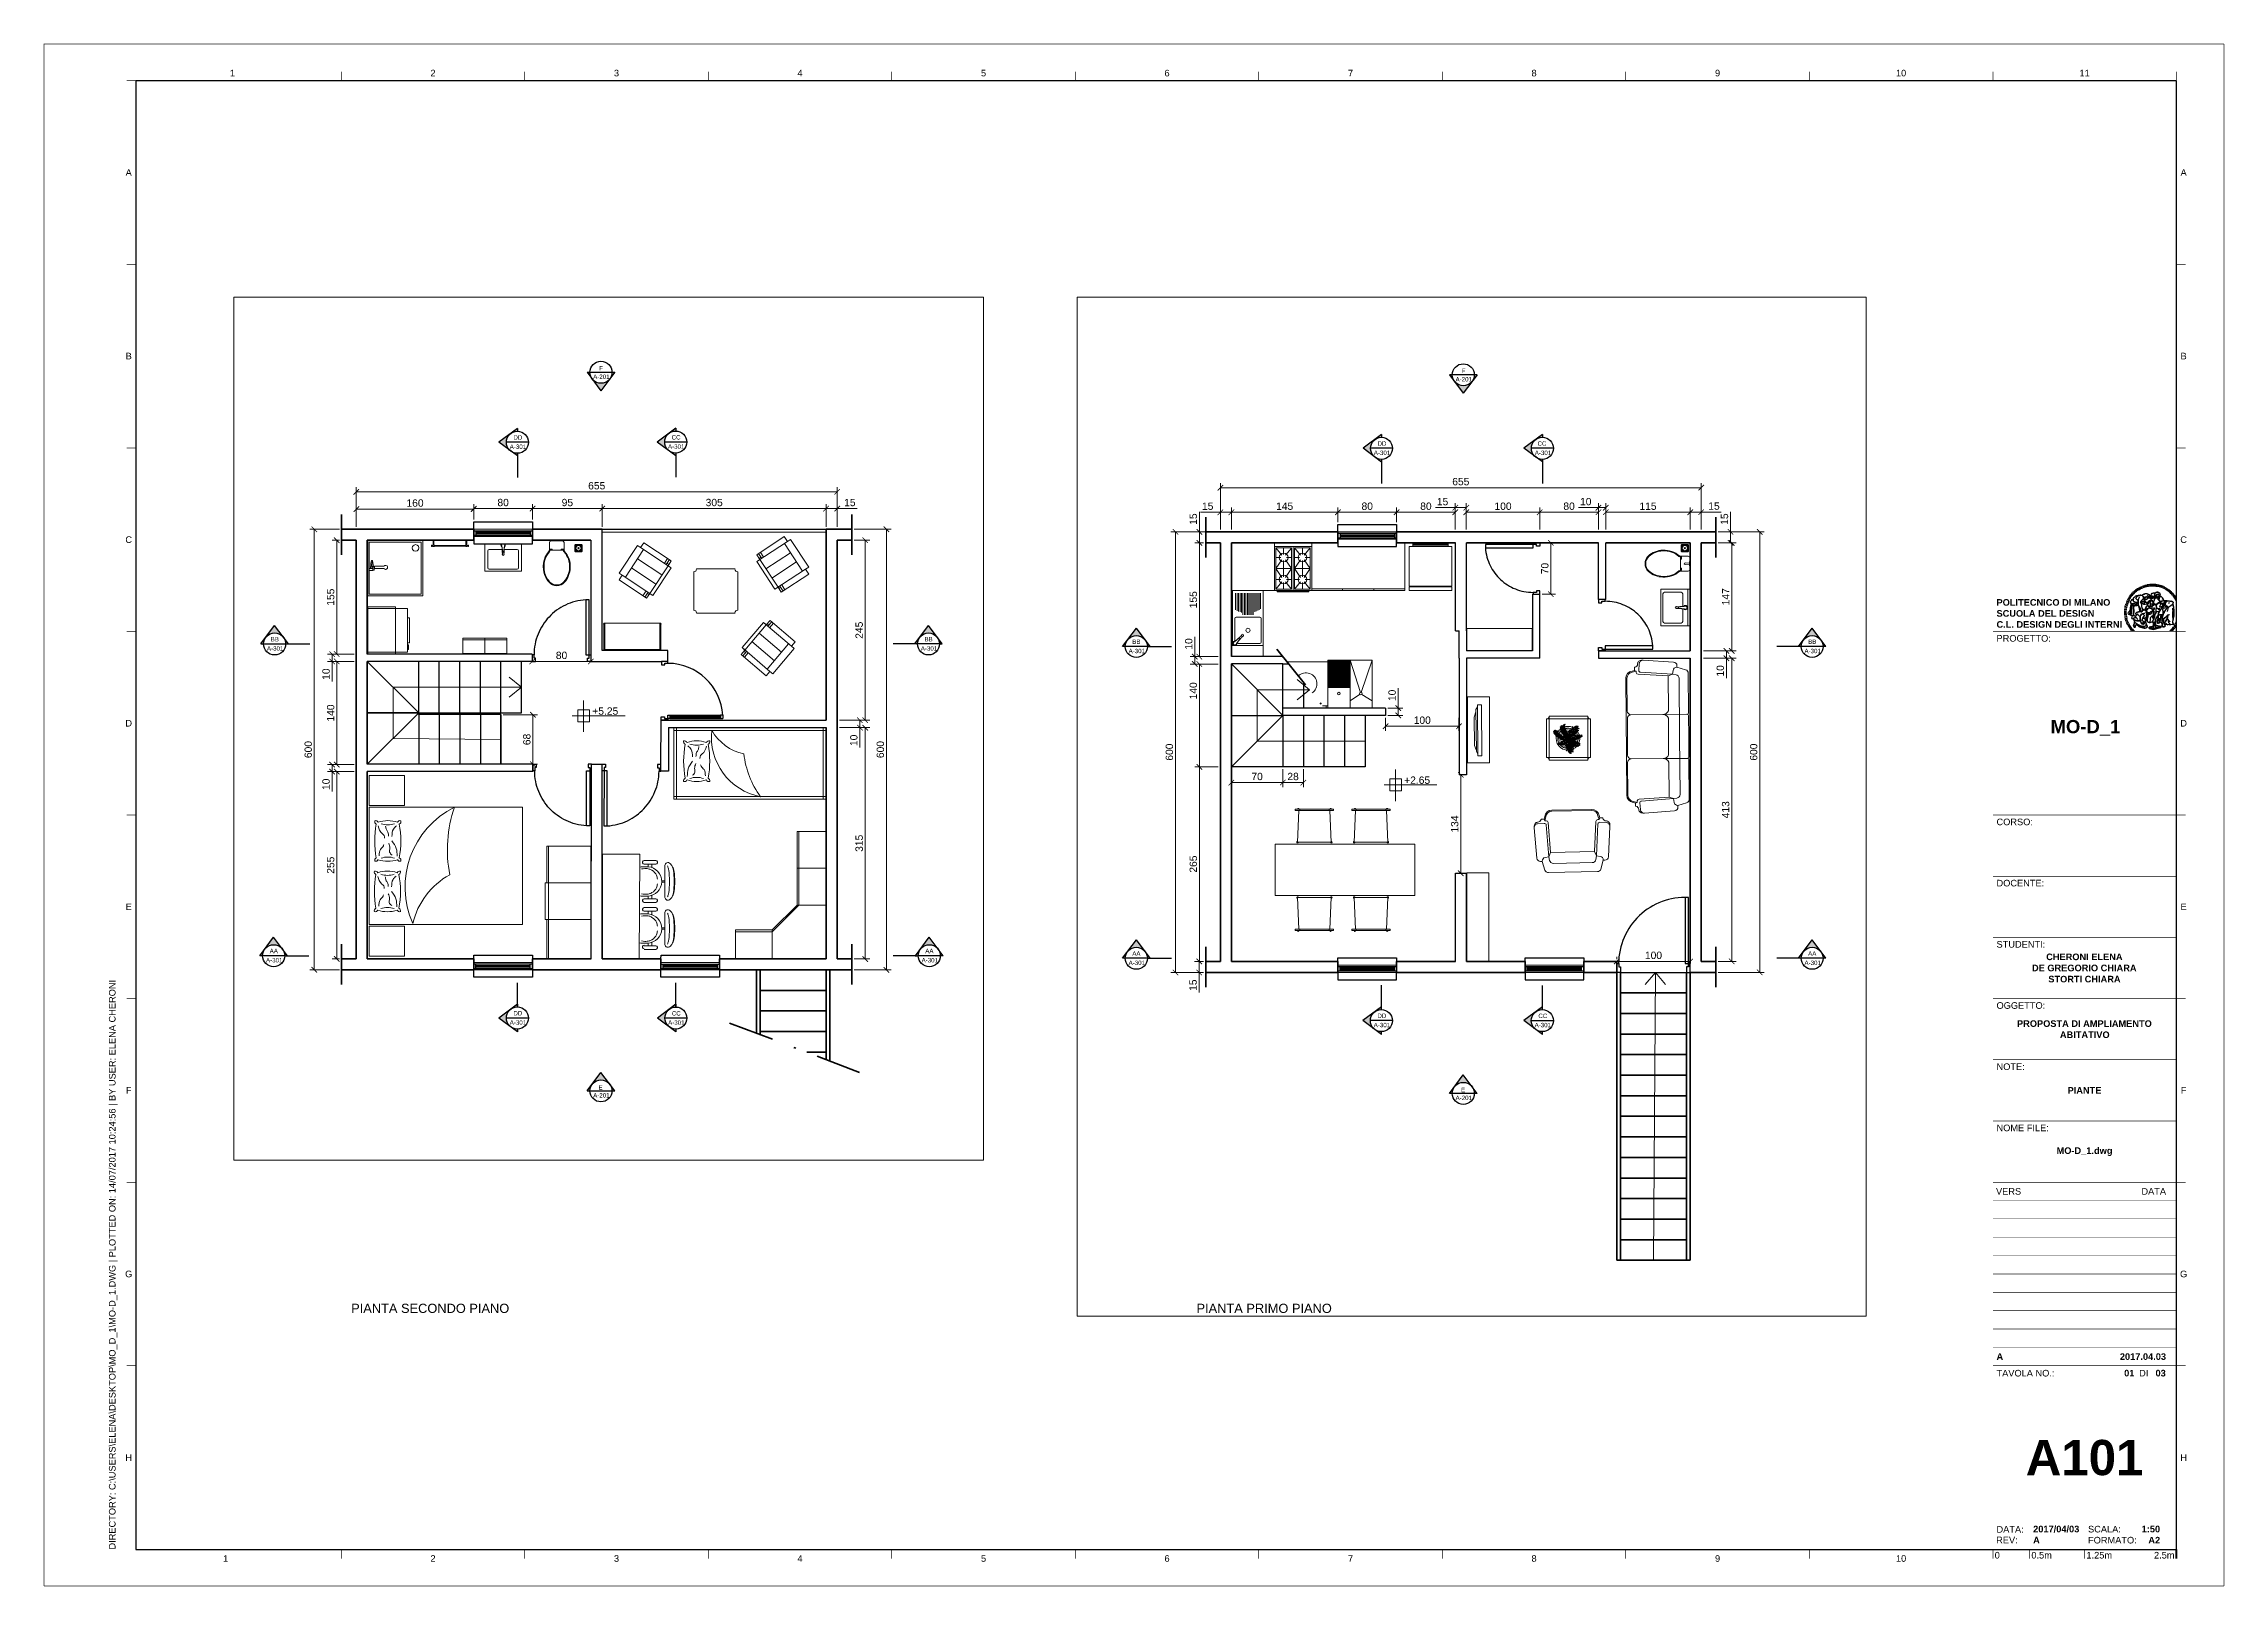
# Paper-space layout 'A000-PIANTE' of a CAD drawing. Header units: millimetres. Extents: x -1 to 593, y -1 to 419.
# The model-space entities are those that its viewports show. They can reach past a viewport. Long polylines and large blocks are cut down to what shows.
import ezdxf
from ezdxf.enums import TextEntityAlignment as Align

# ---------------------------------------------------------------- set-up
doc = ezdxf.new("R2010")
doc.units = ezdxf.units.MM
doc.set_wipeout_variables(frame=1)
doc.linetypes.add('DASHDOT', pattern=[1, 0.5, -0.25, 0, -0.25])
doc.linetypes.add('HIDDEN', pattern=[0.375, 0.25, -0.125])
for name, color, linetype, lineweight in [('A-DOOR-FULL', 1, 'Continuous', 25), ('A-FLOR-STRS', 1, 'Continuous', 25), ('A-FLOR-STRS-EXTR', 1, 'Continuous', 35), ('A-FURN', 2, 'Continuous', 18), ('A-GLAZ-FULL', 4, 'Continuous', 25), ('A-WALL-FULL', 3, 'Continuous', 35), ('A-WALL-FULL-EXTR', 3, 'Continuous', 35), ('A-WALL-FULL-INTR', 1, 'Continuous', 25), ('QUOTE', 5, 'Continuous', 13)]:
    doc.layers.add(name, color=color, linetype=linetype, lineweight=lineweight)
for name, color, linetype in [('G-ANNO-LOGO', 3, 'Continuous'), ('G-ANNO-TEXT', 3, 'Continuous'), ('G-ANNO-TTLB', 3, 'Continuous'), ('SECT-SYMB', 6, 'Continuous')]:
    doc.layers.add(name, color=color, linetype=linetype)
doc.layers.add('G-ANNO-NPLT', color=210, linetype='Continuous', plot=False)
doc.styles.add('ARIAL', font='arial.ttf')
doc.styles.add('ARIAL-BOLD', font='')
doc.styles.add('E-ARIAL', font='arial.ttf')
doc.styles.get("Standard").update_dxf_attribs({"font": 'arial.ttf'})
doc.styles.get('ARIAL-BOLD').set_extended_font_data('Arial', bold=True)
doc.dimstyles.new('ISO-25', dxfattribs={"dimtxt": 2.5, "dimasz": 2.5, "dimexe": 1.25, "dimexo": 0.625, "dimtad": 1, "dimtxsty": 'Standard', "dimcen": 2.5, "dimadec": 0, "dimazin": 0, "dimtfac": 1, "dimtmove": 0, "dimatfit": 3, "dimfxl": 1, "dimarcsym": 0})

psp = doc.layouts.new('A000-PIANTE')

# ---------------------------------------------------------------- texts
at = {"layer": 'QUOTE', "char_height": 2.5, "attachment_point": 1}
for s, insert in [('PIANTA SECONDO PIANO', (83, 76.19)), ('PIANTA PRIMO PIANO', (313.33, 76.19))]:
    psp.add_mtext_dynamic_manual_height_columns(s, width=57.1888, gutter_width=0.1, heights=[0], dxfattribs=dict(at, insert=insert))

msp = doc.modelspace()

# ---------------------------------------------------------------- texts
at = {"layer": 'QUOTE', "char_height": 10, "attachment_point": 1}
for s, insert in [('+5.25', (18996.2, 17859)), ('+2.65', (19935.4, 17768.4))]:
    msp.add_mtext(s, dxfattribs=dict(at, insert=insert))
at = {"layer": 'SECT-SYMB'}
for s, p in [('A-201', (18997.4, 18306.3)), ('F', (19005.7, 18317.8)), ('A-201', (20005.4, 18306.3)), ('F', (20013.7, 18317.8)), ('A-301', (18883.7, 18211)), ('DD', (18888.7, 18223.6)), ('A-301', (19099.3, 18211.2)), ('CC', (19104.3, 18223.8)), ('A-301', (19894, 18206.2)), ('DD', (19899.1, 18218.8)), ('A-301', (20113.3, 18206.2)), ('CC', (20117.1, 18218.8)), ('BB', (18558, 17948.9)), ('BB', (19448.7, 17948.9)), ('BB', (19565, 17948.9)), ('BB', (20485.7, 17948.9)), ('A-301', (18553, 17936.3)), ('A-301', (19443.7, 17936.3)), ('A-301', (19560, 17936.3)), ('A-301', (20480.7, 17936.3)), ('AA', (18556.7, 17524.3)), ('AA', (19449.8, 17524.3)), ('AA', (19565, 17524.3)), ('AA', (20485.7, 17524.3)), ('A-301', (18551.7, 17511.7)), ('A-301', (19444.8, 17511.7)), ('A-301', (19560, 17511.7)), ('A-301', (20480.7, 17511.7)), ('DD', (18888.7, 17439.5)), ('CC', (19104.5, 17439.4)), ('DD', (19898.9, 17439.5)), ('CC', (20118.2, 17439.4)), ('A-301', (18883.7, 17426.9)), ('A-301', (19099.5, 17426.8)), ('A-301', (19893.9, 17426.9)), ('A-301', (20113.1, 17426.9)), ('A-201', (18997.4, 17327.7)), ('E', (19004.8, 17338.5)), ('A-201', (20005.4, 17327.7)), ('E', (20012.8, 17338.5))]:
    msp.add_text(s, height=6, dxfattribs=at).set_placement(p)

# ---------------------------------------------------------------- blocks, each defined once
blk = doc.blocks.new('A1_GRID_LAYOUT')
at = {"layer": 'G-ANNO-NPLT', "const_width": 0.18}
for points in [[(0, 0), (0, 420), (594, 420)], [(594, 0), (594, 420)], [(594, 0), (0, 0)]]:
    blk.add_lwpolyline(points, dxfattribs=at)
at = {"layer": 'G-ANNO-TTLB'}
for p, q in [((25, 410), (25, 10)), ((581, 410), (25, 410)), ((581, 10), (581, 410)), ((25, 10), (581, 10))]:
    blk.add_line(p, q, dxfattribs=at)
at = {"layer": 'G-ANNO-TTLB', "const_width": 0.18, "flags": 128}
for points in [[(25, 410), (22.5, 410)], [(81, 412.5), (81, 410)], [(131, 412.5), (131, 410)], [(181, 412.5), (181, 410)], [(231, 412.5), (231, 410)], [(281, 412.5), (281, 410)], [(331, 412.5), (331, 410)], [(381, 412.5), (381, 410)], [(431, 412.5), (431, 410)], [(481, 412.5), (481, 410)], [(531, 412.5), (531, 410)], [(581, 412.5), (581, 410)], [(25, 360), (22.5, 360)], [(583.5, 360), (581, 360)], [(25, 310), (22.5, 310)], [(583.5, 310), (581, 310)], [(25, 260), (22.5, 260)], [(583.5, 260), (581, 260)], [(25, 210), (22.5, 210)], [(583.5, 210), (581, 210)], [(25, 160), (22.5, 160)], [(583.5, 160), (581, 160)], [(25, 110), (22.5, 110)], [(583.5, 110), (581, 110)], [(583.5, 110), (581, 110)], [(25, 60), (22.5, 60)], [(583.5, 60), (581, 60)], [(583.5, 60), (581, 60)], [(81, 10), (81, 7.5)], [(131, 10), (131, 7.5)], [(181, 10), (181, 7.5)], [(231, 10), (231, 7.5)], [(281, 10), (281, 7.5)], [(331, 10), (331, 7.5)], [(381, 10), (381, 7.5)], [(431, 10), (431, 7.5)], [(481, 10), (481, 7.5)], [(531, 10), (531, 7.5)], [(581, 10), (581, 7.5)]]:
    blk.add_lwpolyline(points, dxfattribs=at)
at = {"layer": 'G-ANNO-TEXT', "style": 'ARIAL'}
for s, p in [('1', (51.35, 412.07)), ('2', (106, 412.07)), ('3', (156, 412.07)), ('4', (206, 412.07)), ('5', (256, 412.07)), ('6', (306, 412.07)), ('7', (356, 412.07)), ('8', (406, 412.07)), ('9', (456, 412.07)), ('10', (506, 412.07)), ('11', (556, 412.07)), ('A', (23.09, 385)), ('A', (582.98, 385)), ('B', (23.09, 335)), ('B', (582.98, 335)), ('C', (23.09, 285)), ('C', (582.98, 285)), ('D', (23.09, 235)), ('D', (582.98, 235)), ('E', (23.09, 185)), ('E', (582.98, 185)), ('F', (23.09, 135)), ('F', (582.98, 135)), ('G', (23.09, 85)), ('G', (582.98, 85)), ('H', (23.09, 35)), ('H', (582.98, 35)), ('1', (49.49, 7.51)), ('2', (106, 7.51)), ('3', (156, 7.51)), ('4', (206, 7.51)), ('5', (256, 7.51)), ('6', (306, 7.51)), ('7', (356, 7.51)), ('8', (406, 7.51)), ('9', (456, 7.51)), ('10', (506, 7.51))]:
    blk.add_text(s, height=1.8, dxfattribs=at).set_placement(p, align=Align.MIDDLE_CENTER)
at = {"layer": 'G-ANNO-TEXT', "insert": (17.7, 9.95), "char_height": 1.8, "attachment_point": 1, "rotation": 90, "style": 'ARIAL'}
blk.add_mtext_dynamic_manual_height_columns('DIRECTORY: C:\\\\USERS\\\\ELENA\\\\DESKTOP\\\\MO_D_1\\\\MO-D_1.DWG | PLOTTED ON: 14/07/2017 10:24:56 | BY USER: ELENA CHERONI', width=412.209, gutter_width=9, heights=[0], dxfattribs=at)
blk = doc.blocks.new('logoPolimi')
for p, q in [((-1.49, 1.84), (-1.36, 1.68)), ((-1.41, 1.91), (-1.28, 1.74)), ((-1.32, 1.97), (-1.2, 1.8)), ((-1.22, 2.03), (-1.11, 1.85)), ((-1.13, 2.09), (-1.03, 1.9)), ((-1.03, 2.14), (-0.94, 1.95)), ((-0.93, 2.18), (-0.84, 1.99)), ((-0.83, 2.22), (-0.75, 2.03)), ((-0.72, 2.26), (-0.66, 2.06)), ((-0.61, 2.29), (-0.56, 2.09)), ((-0.51, 2.32), (-0.46, 2.11)), ((-0.4, 2.34), (-0.36, 2.13)), ((-0.29, 2.35), (-0.26, 2.14)), ((-0.18, 2.36), (-0.16, 2.15)), ((-0.07, 2.37), (-0.06, 2.16)), ((0.04, 2.37), (0.04, 2.16)), ((0.15, 2.36), (0.14, 2.16)), ((0.26, 2.36), (0.24, 2.15)), ((0.37, 2.34), (0.34, 2.13)), ((0.48, 2.32), (0.44, 2.12)), ((0.59, 2.3), (0.54, 2.09)), ((0.69, 2.27), (0.63, 2.07)), ((0.8, 2.23), (0.73, 2.03)), ((0.9, 2.19), (0.82, 2)), ((1, 2.15), (0.91, 1.96)), ((1.1, 2.1), (1, 1.91)), ((1.2, 2.04), (1.09, 1.86)), ((1.29, 1.99), (1.18, 1.81)), ((1.38, 1.92), (1.26, 1.75)), ((1.47, 1.86), (1.34, 1.69)), ((-2.37, 0.12), (-2.16, 0.11)), ((-2.37, 0.01), (-2.16, 0.01)), ((-2.36, 0.23), (-2.15, 0.21)), ((-2.35, 0.34), (-2.14, 0.31)), ((-2.33, 0.45), (-2.12, 0.41)), ((-2.3, 0.55), (-2.1, 0.51)), ((-2.28, 0.66), (-2.07, 0.6)), ((-2.24, 0.77), (-2.04, 0.7)), ((-2.2, 0.87), (-2.01, 0.79)), ((-2.16, 0.97), (-1.97, 0.89)), ((-2.11, 1.07), (-1.93, 0.98)), ((-2.06, 1.17), (-1.88, 1.07)), ((-2.01, 1.26), (-1.83, 1.15)), ((-1.94, 1.36), (-1.77, 1.24)), ((-1.88, 1.45), (-1.71, 1.32)), ((-1.84, 0.03), (-1.82, 0.35)), ((-1.81, 1.53), (-1.65, 1.4)), ((-1.74, 1.61), (-1.58, 1.47)), ((-1.73, 0.59), (-1.73, 0.59)), ((-1.73, 0.59), (-1.73, 0.59)), ((-1.66, 1.69), (-1.51, 1.54)), ((-1.65, 0.57), (-1.65, 0.57)), ((-1.59, 1.12), (-1.59, 1.12)), ((-1.58, 1.77), (-1.44, 1.61)), ((-1.51, 0.55), (-1.51, 0.55)), ((-1.51, 0.55), (-1.51, 0.55)), ((-1.31, 0.79), (-1.21, 0.75)), ((-1.21, 0.75), (-1.31, 0.79)), ((-1.21, 0.75), (-1.31, 0.79)), ((-1.21, 0.75), (-1.21, 0.75)), ((-1.21, 0.75), (-1.21, 0.75)), ((-1.19, 0.76), (-1.19, 0.76)), ((-1.19, 0.76), (-1.19, 0.76)), ((-1.17, 0.99), (-1.18, 0.99)), ((-1.18, 0.99), (-1.17, 0.99)), ((-1.16, 0.57), (-1.16, 0.57)), ((-1.16, 0.57), (-1.16, 0.57)), ((-1.1, 0.01), (-0.99, 0.06)), ((-0.99, 0.06), (-1.1, 0.01)), ((-0.99, 0.06), (-1.1, 0.01)), ((-0.99, 0.06), (-0.99, 0.06)), ((-0.99, 0.06), (-0.99, 0.06)), ((-0.97, 0.79), (-0.98, 0.79)), ((-0.89, 0.84), (-0.97, 0.79)), ((-0.97, 0.79), (-0.89, 0.84)), ((-0.96, 1.41), (-0.96, 1.41)), ((-0.96, 1.41), (-0.96, 1.41)), ((-0.89, 0.84), (-0.82, 0.87)), ((-0.82, 0.87), (-0.89, 0.84)), ((-0.89, 0.84), (-0.82, 0.87)), ((-0.88, 0.83), (-0.89, 0.84)), ((-0.85, 1.39), (-0.85, 1.39)), ((-0.85, 1.39), (-0.85, 1.39)), ((-0.84, 0.14), (-0.84, 0.14)), ((-0.77, 1.08), (-0.78, 1.08)), ((-0.78, 1.08), (-0.77, 1.08)), ((-0.61, 1.12), (-0.77, 1.08)), ((-0.77, 1.08), (-0.61, 1.12)), ((-0.77, 1.08), (-0.61, 1.12)), ((-0.75, 1.3), (-0.76, 1.29)), ((-0.76, 1.29), (-0.75, 1.3)), ((-0.65, 0.99), (-0.7, 0.96)), ((-0.69, 0.18), (-0.68, 0.18)), ((-0.66, 0.93), (-0.66, 0.93)), ((-0.66, 0.93), (-0.64, 0.93)), ((-0.66, 0.93), (-0.66, 0.93)), ((-0.66, 0.93), (-0.66, 0.93)), ((-0.63, 1.01), (-0.63, 1.01)), ((-0.63, 1.01), (-0.62, 1.01)), ((-0.63, 0.66), (-0.63, 0.66)), ((-0.6, 1.12), (-0.61, 1.12)), ((-0.61, 1.12), (-0.6, 1.12)), ((-0.61, 1.12), (-0.6, 1.12)), ((-0.61, 0.86), (-0.57, 0.85)), ((-0.57, 0.85), (-0.61, 0.86)), ((-0.61, 0.86), (-0.57, 0.85)), ((-0.53, 1.08), (-0.6, 1.12)), ((-0.6, 1.12), (-0.6, 1.11)), ((-0.6, 1.12), (-0.53, 1.08)), ((-0.57, 0.8), (-0.59, 0.8)), ((-0.57, 0.85), (-0.53, 0.84)), ((-0.57, 0.85), (-0.57, 0.85)), ((-0.57, 0.85), (-0.57, 0.85)), ((-0.57, 0.85), (-0.53, 0.84)), ((-0.56, 0.29), (-0.49, 0.48)), ((-0.56, 0.14), (-0.56, 0.29)), ((-0.5, 0.11), (-0.56, 0.14)), ((-0.53, 0.84), (-0.51, 0.84)), ((-0.53, 0.84), (-0.51, 0.84)), ((-0.53, 0.84), (-0.53, 0.84)), ((-0.51, 0.11), (-0.51, 0.11)), ((-0.51, 0.11), (-0.51, 0.11)), ((-0.34, 0.33), (-0.5, 0.11)), ((-0.49, 0.48), (-0.41, 0.55)), ((-0.42, 0.8), (-0.47, 0.79)), ((-0.42, 0.8), (-0.47, 0.79)), ((-0.47, 0.79), (-0.45, 0.76)), ((-0.47, 0.79), (-0.45, 0.76)), ((-0.45, 1.14), (-0.42, 1.11)), ((-0.42, 1.26), (-0.36, 1.22)), ((-0.41, 0.55), (-0.34, 0.49)), ((-0.4, 1.37), (-0.38, 1.38)), ((-0.39, 1.37), (-0.4, 1.37)), ((-0.35, 1.33), (-0.4, 1.37)), ((-0.39, 1.24), (-0.4, 1.23)), ((-0.38, 1.14), (-0.38, 1.14)), ((-0.34, 0.49), (-0.09, 0.48)), ((-0.16, 0.32), (-0.34, 0.33)), ((-0.14, 0.32), (-0.31, 0.34)), ((-0.28, 1.3), (-0.29, 1.3)), ((-0.28, 1.3), (-0.28, 1.3)), ((-0.16, 1.24), (-0.16, 1.25)), ((-0.16, 1.25), (-0.16, 1.25)), ((-0.16, 0.49), (-0.14, 0.64)), ((-0.06, 0.27), (-0.16, 0.32)), ((-0.1, 0.88), (-0.09, 0.87)), ((-0.08, 1.37), (-0.08, 1.38)), ((-0.08, 1.23), (-0.05, 1.21)), ((-0.05, 1.21), (-0.08, 1.23)), ((-0.08, 1.23), (-0.05, 1.21)), ((-0.03, 0.26), (-0.06, 0.27)), ((-0.05, 1.21), (-0.04, 1.21)), ((-0.04, 1.21), (-0.05, 1.21)), ((-0.04, 1.21), (-0.04, 1.21)), ((-0.04, 1.21), (-0.04, 1.21)), ((-0.04, 0.48), (-0.03, 0.26)), ((0.03, 1.15), (0.03, 1.15)), ((0.03, 0.66), (0.03, 0.67)), ((0.07, 0.58), (0.07, 0.57)), ((0.1, 1.18), (0.1, 1.18)), ((0.1, 0.84), (0.1, 0.84)), ((0.13, 1.32), (0.17, 1.19)), ((0.14, 0.71), (0.34, 0.65)), ((0.31, 0.56), (0.17, 0.63)), ((0.27, 1.61), (0.27, 1.61)), ((0.27, 1.61), (0.27, 1.61)), ((0.27, 1.61), (0.27, 1.61)), ((0.29, 1.29), (0.29, 1.29)), ((0.29, 1.29), (0.29, 1.29)), ((0.29, 1.29), (0.29, 1.29)), ((0.29, 1.29), (0.29, 1.29)), ((0.33, 0.49), (0.34, 0.49)), ((0.33, 0.03), (0.35, 0.03)), ((0.33, 0.03), (0.35, 0.03)), ((0.34, 0.65), (0.34, 0.64)), ((0.35, 0.03), (0.57, 0.06)), ((0.35, 0.03), (0.57, 0.06)), ((0.35, 0.03), (0.35, 0.03)), ((0.35, 0.03), (0.35, 0.03)), ((0.38, 1.36), (0.37, 1.35)), ((0.38, 0.34), (0.37, 0.34)), ((0.38, 0.34), (0.38, 0.34)), ((0.43, 0.67), (0.39, 0.64)), ((0.49, 1.05), (0.51, 1.13)), ((0.51, 1.13), (0.49, 1.05)), ((0.49, 1.05), (0.51, 1.13)), ((0.51, 1.31), (0.5, 1.29)), ((0.51, 1.13), (0.52, 1.23)), ((0.52, 1.23), (0.51, 1.23)), ((0.51, 1.23), (0.52, 1.23)), ((0.52, 1.23), (0.51, 1.13)), ((0.51, 1.13), (0.52, 1.23)), ((0.52, 1.24), (0.6, 1.37)), ((0.52, 1.23), (0.6, 1.36)), ((0.6, 1.36), (0.52, 1.23)), ((0.52, 1.23), (0.52, 1.23)), ((0.52, 1.23), (0.52, 1.24)), ((0.52, 1.23), (0.52, 1.23)), ((0.55, 1.07), (0.53, 1.06)), ((0.53, 1.04), (0.53, 1.06)), ((0.53, 1.05), (0.53, 1.04)), ((0.54, 0.3), (0.63, 0.32)), ((0.54, -0.08), (0.61, 0.06)), ((0.61, 0.06), (0.54, -0.08)), ((0.54, -0.08), (0.61, 0.06)), ((0.56, 0.19), (0.59, 0.21)), ((0.57, 1.07), (0.57, 1.07)), ((0.57, 1.07), (0.57, 1.07)), ((0.57, 1.07), (0.57, 1.07)), ((0.57, 1.07), (0.57, 1.07)), ((0.57, 1.07), (0.57, 1.07)), ((0.57, 1.07), (0.57, 1.07)), ((0.57, 1.07), (0.57, 1.07)), ((0.58, 0.3), (0.59, 0.29)), ((0.59, 0.78), (0.59, 0.79)), ((0.59, 0.79), (0.59, 0.79)), ((0.59, 0.79), (0.59, 0.79)), ((0.59, 0.79), (0.59, 0.78)), ((0.61, 0.06), (0.6, 0.07)), ((0.6, 0.07), (0.61, 0.06)), ((0.61, 0.06), (0.61, 0.07)), ((0.62, 0.21), (0.65, 0.22)), ((0.64, 1.37), (0.65, 1.37)), ((0.69, 0.86), (0.68, 0.86)), ((0.68, 0.86), (0.69, 0.86)), ((0.68, 0.76), (0.68, 0.76)), ((0.76, 0.26), (0.76, 0.26)), ((0.82, 0.35), (0.84, 0.36)), ((0.82, 0.35), (0.82, 0.35)), ((0.84, 0.36), (0.84, 0.37)), ((0.85, 0.34), (1.05, 0.35)), ((0.93, 1.05), (0.93, 1.05)), ((0.93, 1.05), (0.93, 1.05)), ((0.93, 1.05), (0.93, 1.04)), ((0.93, 1.05), (0.93, 1.05)), ((0.97, 0.66), (0.96, 0.66)), ((1.01, 0.97), (0.98, 0.96)), ((1.17, 0.96), (1.17, 0.95)), ((1.17, 0.95), (1.17, 0.95)), ((1.34, 0.37), (1.26, 0.04)), ((1.27, 0.37), (1.27, 0.38)), ((1.28, 0.95), (1.28, 0.95)), ((1.37, 0.73), (1.46, 0.81)), ((1.41, 0.4), (1.41, 0.41)), ((1.56, 1.79), (1.42, 1.63)), ((1.64, 1.71), (1.49, 1.56)), ((1.49, 0.9), (1.57, 0.92)), ((1.72, 1.63), (1.56, 1.49)), ((1.67, 0.6), (1.57, 0.53)), ((1.79, 1.55), (1.63, 1.41)), ((1.86, 1.47), (1.7, 1.34)), ((1.93, 1.38), (1.76, 1.26)), ((1.99, 1.29), (1.81, 1.17)), ((2.05, 1.19), (1.87, 1.09)), ((2.1, 1.1), (1.92, 1)), ((2.15, 1), (1.96, 0.91)), ((2.19, 0.9), (2, 0.82)), ((2.23, 0.79), (2.04, 0.72)), ((2.27, 0.69), (2.07, 0.63)), ((2.3, 0.58), (2.09, 0.53)), ((2.32, 0.47), (2.12, 0.43)), ((2.34, 0.37), (2.13, 0.33)), ((2.36, 0.26), (2.15, 0.23)), ((2.37, 0.15), (2.16, 0.13)), ((2.37, 0.04), (2.16, 0.03)), ((-2.37, -0.1), (-2.16, -0.09)), ((-2.36, -0.21), (-2.15, -0.19)), ((-2.35, -0.32), (-2.14, -0.29)), ((-2.33, -0.43), (-2.12, -0.39)), ((-2.31, -0.54), (-2.1, -0.49)), ((-2.28, -0.65), (-2.08, -0.59)), ((-2.25, -0.75), (-2.05, -0.69)), ((-2.21, -0.86), (-2.02, -0.78)), ((-2.17, -0.96), (-1.98, -0.87)), ((-2.12, -1.06), (-1.93, -0.96)), ((-2.07, -1.16), (-1.89, -1.05)), ((-2.04, -0.15), (-1.97, -0.2)), ((-2.01, -1.25), (-1.84, -1.14)), ((-1.95, -1.34), (-1.78, -1.22)), ((-1.89, -1.43), (-1.72, -1.31)), ((-1.82, -1.52), (-1.66, -1.38)), ((-1.75, -1.6), (-1.59, -1.46)), ((-1.67, -1.68), (-1.52, -1.53)), ((-1.58, -0.12), (-1.6, -0.18)), ((-1.6, -0.18), (-1.58, -0.28)), ((-1.57, -0.54), (-1.59, -0.54)), ((-1.59, -0.54), (-1.59, -0.54)), ((-1.59, -1.76), (-1.45, -1.6)), ((-1.56, -0.32), (-1.56, -0.31)), ((-1.56, -0.31), (-1.56, -0.31)), ((-1.53, -0.65), (-1.53, -0.65)), ((-1.53, -0.65), (-1.53, -0.65)), ((-1.51, -1.83), (-1.37, -1.67)), ((-1.48, -0.86), (-1.48, -0.85)), ((-1.42, -0.37), (-1.42, -0.37)), ((-1.42, -1.9), (-1.29, -1.73)), ((-1.38, -0.46), (-1.38, -0.46)), ((-1.33, -1.96), (-1.21, -1.79)), ((-1.31, -0.24), (-1.31, -0.23)), ((-1.31, -0.23), (-1.31, -0.24)), ((-1.23, -0.19), (-1.23, -0.19)), ((-1.23, -0.19), (-1.23, -0.19)), ((-1.23, -0.19), (-1.23, -0.19)), ((-1.23, -0.19), (-1.23, -0.19)), ((-1.01, -0.39), (-1.02, -0.39)), ((-1.02, -0.39), (-1.01, -0.39)), ((-1.02, -0.7), (-1.02, -0.7)), ((-1.02, -0.7), (-1.02, -0.7)), ((-1.02, -0.7), (-1.02, -0.7)), ((-0.79, -0.51), (-0.83, -0.58)), ((-0.83, -0.58), (-0.79, -0.51)), ((-0.83, -0.58), (-0.79, -0.51)), ((-0.78, -1.05), (-0.83, -0.94)), ((-0.83, -0.94), (-0.78, -1.05)), ((-0.83, -0.94), (-0.83, -0.94)), ((-0.83, -0.94), (-0.78, -1.05)), ((-0.82, -1.23), (-0.82, -1.23)), ((-0.82, -1.23), (-0.77, -1.23)), ((-0.77, -1.23), (-0.82, -1.23)), ((-0.82, -1.23), (-0.82, -1.23)), ((-0.77, -1.23), (-0.82, -1.23)), ((-0.75, -0.96), (-0.8, -0.89)), ((-0.8, -0.89), (-0.79, -0.92)), ((-0.79, -0.92), (-0.8, -0.89)), ((-0.8, -0.89), (-0.75, -0.96)), ((-0.79, -0.92), (-0.8, -0.89)), ((-0.8, -0.89), (-0.8, -0.89)), ((-0.8, -0.89), (-0.75, -0.96)), ((-0.79, -0.92), (-0.78, -0.95)), ((-0.78, -0.95), (-0.79, -0.92)), ((-0.78, -0.95), (-0.79, -0.92)), ((-0.77, -0.49), (-0.78, -0.48)), ((-0.78, -0.48), (-0.77, -0.49)), ((-0.78, -0.95), (-0.76, -1)), ((-0.76, -1), (-0.78, -0.95)), ((-0.76, -1), (-0.78, -0.95)), ((-0.71, -0.89), (-0.75, -0.87)), ((-0.75, -0.87), (-0.71, -0.89)), ((-0.75, -0.87), (-0.71, -0.89)), ((-0.72, -1.01), (-0.75, -0.96)), ((-0.75, -0.96), (-0.72, -1.01)), ((-0.75, -0.96), (-0.72, -1.01)), ((-0.64, -0.93), (-0.71, -0.89)), ((-0.71, -0.89), (-0.64, -0.93)), ((-0.71, -0.89), (-0.64, -0.93)), ((-0.66, -0.53), (-0.66, -0.53)), ((-0.66, -0.53), (-0.66, -0.53)), ((-0.66, -0.53), (-0.66, -0.53)), ((-0.39, -0.81), (-0.51, -0.69)), ((-0.51, -1.04), (-0.5, -1.04)), ((-0.48, -0.42), (-0.48, -0.42)), ((-0.48, -0.42), (-0.48, -0.42)), ((-0.48, -0.42), (-0.48, -0.42)), ((-0.41, -0.51), (-0.41, -0.51)), ((-0.38, -0.05), (-0.39, -0.12)), ((-0.39, -0.12), (-0.37, -0.1)), ((-0.35, -0.14), (-0.37, -0.08)), ((-0.37, -0.09), (-0.37, -0.09)), ((-0.33, -0.12), (-0.35, -0.14)), ((-0.32, -0.14), (-0.35, -0.14)), ((-0.35, -0.18), (-0.34, -0.22)), ((-0.34, -0.08), (-0.29, -0.16)), ((-0.34, -0.22), (-0.34, -0.22)), ((-0.27, -0.17), (-0.32, -0.14)), ((-0.25, -0.91), (-0.26, -0.9)), ((-0.26, -1.29), (0.1, -1.2)), ((0.1, -1.2), (-0.26, -1.29)), ((0.08, -1.4), (-0.26, -1.29)), ((-0.26, -1.29), (0.08, -1.4)), ((-0.26, -1.38), (-0.26, -1.29)), ((-0.26, -1.29), (-0.26, -1.29)), ((-0.26, -1.29), (-0.26, -1.38)), ((-0.26, -1.29), (0.08, -1.4)), ((-0.26, -1.29), (-0.26, -1.29)), ((0.08, -1.49), (-0.26, -1.38)), ((-0.26, -1.38), (0.09, -1.49)), ((-0.14, -0.15), (-0.16, -0.13)), ((-0.11, -0.04), (-0.12, -0.05)), ((-0.04, -0.41), (-0.01, -0.44)), ((-0.01, -0.44), (-0.04, -0.41)), ((-0.04, -0.41), (-0.01, -0.44)), ((0.07, -0.84), (0.07, -0.84)), ((0.07, -0.84), (0.07, -0.84)), ((0.1, -1.2), (0.08, -1.32)), ((0.08, -1.32), (0.13, -1.2)), ((0.08, -1.4), (0.72, -1.22)), ((0.72, -1.22), (0.08, -1.4)), ((0.08, -1.4), (0.72, -1.22)), ((0.72, -1.31), (0.08, -1.49)), ((0.08, -1.44), (0.08, -1.4)), ((0.08, -1.4), (0.08, -1.44)), ((0.08, -1.4), (0.08, -1.49)), ((0.08, -1.49), (0.08, -1.44)), ((0.08, -1.44), (0.08, -1.44)), ((0.08, -1.44), (0.08, -1.45)), ((0.08, -1.45), (0.08, -1.46)), ((0.08, -1.46), (0.08, -1.49)), ((0.1, -1.01), (0.09, -0.86)), ((0.1, -1.01), (0.09, -0.86)), ((0.09, -1.49), (0.72, -1.31)), ((0.1, -1.2), (0.12, -1.04)), ((0.12, -1.04), (0.1, -1.2)), ((0.13, -1.2), (0.1, -1.2)), ((0.1, -1.2), (0.13, -1.2)), ((0.13, -1.2), (0.1, -1.2)), ((0.1, -1.2), (0.1, -1.2)), ((0.11, -0.44), (0.11, -0.44)), ((0.11, -0.44), (0.11, -0.44)), ((0.12, -0.21), (0.12, -0.21)), ((0.12, -0.21), (0.12, -0.21)), ((0.12, -0.21), (0.12, -0.21)), ((0.12, -0.21), (0.12, -0.21)), ((0.12, -0.21), (0.12, -0.21)), ((0.12, -0.21), (0.12, -0.21)), ((0.12, -0.21), (0.12, -0.21)), ((0.12, -0.21), (0.12, -0.21)), ((0.12, -0.21), (0.12, -0.21)), ((0.12, -0.21), (0.12, -0.21)), ((0.12, -0.21), (0.12, -0.21)), ((0.12, -0.21), (0.12, -0.21)), ((0.12, -0.21), (0.12, -0.21)), ((0.12, -0.56), (0.14, -0.53)), ((0.14, -0.53), (0.12, -0.56)), ((0.12, -0.56), (0.14, -0.53)), ((0.12, -1.04), (0.12, -1.04)), ((0.12, -1.04), (0.12, -1.04)), ((0.12, -1.04), (0.12, -1.04)), ((0.21, -0.99), (0.13, -1.2)), ((0.13, -1.2), (0.21, -0.99)), ((0.36, -1.14), (0.13, -1.2)), ((0.13, -1.2), (0.26, -1.17)), ((0.14, -0.53), (0.16, -0.49)), ((0.16, -0.49), (0.14, -0.53)), ((0.14, -0.53), (0.16, -0.49)), ((0.16, -0.49), (0.16, -0.49)), ((0.16, -0.49), (0.16, -0.49)), ((0.28, -1.19), (0.21, -0.99)), ((0.21, -0.99), (0.31, -1.27)), ((0.24, -0.17), (0.24, -0.16)), ((0.24, -0.16), (0.24, -0.17)), ((0.25, -0.84), (0.25, -0.88)), ((0.25, -0.88), (0.25, -0.84)), ((0.25, -0.88), (0.25, -0.84)), ((0.25, -0.88), (0.29, -1.17)), ((0.26, -0.88), (0.25, -0.88)), ((0.31, -1.27), (0.25, -0.88)), ((0.26, -1.17), (0.28, -1.16)), ((0.28, -1.16), (0.36, -1.14)), ((0.29, -1.17), (0.28, -1.19)), ((0.36, -1.14), (0.72, -1.22)), ((0.72, -1.22), (0.36, -1.14)), ((0.49, -0.31), (0.49, -0.31)), ((0.49, -0.31), (0.49, -0.31)), ((0.5, -0.27), (0.5, -0.27)), ((0.51, -0.27), (0.51, -0.27)), ((0.72, -0.81), (0.75, -0.89)), ((0.72, -1.22), (0.72, -1.31)), ((0.72, -1.31), (0.72, -1.22)), ((0.74, -0.23), (0.74, -0.23)), ((0.74, -0.23), (0.75, -0.24)), ((0.75, -0.23), (0.75, -0.23)), ((0.86, -0.25), (0.82, -0.34)), ((0.87, -0.22), (0.86, -0.23)), ((0.87, -0.22), (0.86, -0.25)), ((0.96, -0.58), (0.96, -0.57)), ((1.05, -1.05), (1.04, -1.05)), ((1.28, -2), (1.17, -1.82)), ((1.37, -1.93), (1.25, -1.76)), ((1.31, -0.27), (1.3, -0.26)), ((1.3, -0.26), (1.3, -0.26)), ((1.3, -0.26), (1.3, -0.26)), ((1.3, -0.26), (1.31, -0.27)), ((1.3, -0.26), (1.3, -0.26)), ((1.46, -1.87), (1.33, -1.7)), ((1.54, -1.8), (1.41, -1.64)), ((1.63, -1.72), (1.48, -1.57)), ((1.71, -1.65), (1.55, -1.5)), ((1.78, -1.57), (1.62, -1.43)), ((1.85, -1.48), (1.69, -1.35)), ((1.92, -1.39), (1.75, -1.27)), ((1.98, -1.3), (1.81, -1.19)), ((2.04, -1.21), (1.86, -1.1)), ((2.09, -1.11), (1.91, -1.01)), ((2.14, -1.01), (1.95, -0.92)), ((2.19, -0.91), (1.99, -0.83)), ((2.23, -0.81), (2.03, -0.74)), ((2.26, -0.7), (2.06, -0.64)), ((2.29, -0.6), (2.09, -0.55)), ((2.32, -0.49), (2.11, -0.45)), ((2.34, -0.38), (2.13, -0.35)), ((2.35, -0.27), (2.15, -0.25)), ((2.37, -0.08), (2.16, -0.07)), ((2.36, -0.16), (2.16, -0.15)), ((-1.24, -2.02), (-1.13, -1.84)), ((-1.14, -2.08), (-1.04, -1.89)), ((-1.04, -2.13), (-0.95, -1.94)), ((-0.94, -2.18), (-0.86, -1.98)), ((-0.84, -2.22), (-0.77, -2.02)), ((-0.74, -2.25), (-0.67, -2.05)), ((-0.63, -2.29), (-0.57, -2.08)), ((-0.52, -2.31), (-0.48, -2.11)), ((-0.42, -2.33), (-0.38, -2.13)), ((-0.31, -2.35), (-0.28, -2.14)), ((-0.2, -2.36), (-0.18, -2.15)), ((-0.09, -2.37), (-0.08, -2.16)), ((0.03, -2.37), (0.02, -2.16)), ((0.14, -2.37), (0.12, -2.16)), ((0.25, -2.36), (0.22, -2.15)), ((0.35, -2.34), (0.32, -2.14)), ((0.46, -2.32), (0.42, -2.12)), ((0.57, -2.3), (0.52, -2.1)), ((0.68, -2.27), (0.62, -2.07)), ((0.78, -2.24), (0.71, -2.04)), ((0.89, -2.2), (0.81, -2)), ((0.99, -2.15), (0.9, -1.96)), ((1.09, -2.11), (0.99, -1.92)), ((1.19, -2.05), (1.08, -1.87))]:
    blk.add_line(p, q)
for points in [[(-1.9, 0.12), (-1.94, 0.02), (-2.05, -0.09), (-2.05, -0.09)], [(-1.86, 0.38), (-1.86, 0.38), (-1.87, 0.19), (-1.9, 0.12)], [(-1.76, 0.6), (-1.76, 0.6), (-1.84, 0.57), (-1.86, 0.38)], [(-1.86, -0.04), (-1.84, 0.02), (-1.84, 0.03), (-1.84, 0.03)], [(-1.82, 0.78), (-1.83, 0.8), (-1.85, 0.86), (-1.83, 0.88)], [(-1.82, 0.78), (-1.83, 0.8), (-1.85, 0.86), (-1.83, 0.88)], [(-1.83, 0.88), (-1.81, 0.9), (-1.76, 0.96), (-1.76, 0.96)], [(-1.83, 0.88), (-1.81, 0.9), (-1.76, 0.96), (-1.76, 0.96)], [(-1.76, 0.6), (-1.83, 0.7), (-1.78, 0.74), (-1.78, 0.74)], [(-1.78, 0.74), (-1.79, 0.74), (-1.83, 0.7), (-1.76, 0.6)], [(-1.78, 0.74), (-1.8, 0.76), (-1.81, 0.78), (-1.82, 0.78)], [(-1.78, 0.74), (-1.8, 0.76), (-1.81, 0.78), (-1.82, 0.78)], [(-1.82, 0.35), (-1.81, 0.5), (-1.73, 0.59), (-1.73, 0.59)], [(-1.82, -0.19), (-1.73, -0.07), (-1.75, 0.14), (-1.75, 0.3)], [(-1.75, 0.33), (-1.75, 0.17), (-1.73, -0.05), (-1.8, -0.17)], [(-1.78, 0.74), (-1.75, 0.72), (-1.72, 0.69), (-1.68, 0.7)], [(-1.68, 0.7), (-1.72, 0.69), (-1.75, 0.72), (-1.78, 0.74)], [(-1.68, 0.7), (-1.72, 0.69), (-1.75, 0.72), (-1.78, 0.74)], [(-1.78, 0.74), (-1.78, 0.74), (-1.78, 0.74), (-1.78, 0.74)], [(-1.76, 0.96), (-1.68, 1.1), (-1.59, 1.12), (-1.59, 1.12)], [(-1.76, 0.96), (-1.68, 1.1), (-1.6, 1.12), (-1.6, 1.12)], [(-1.73, 0.59), (-1.74, 0.59), (-1.75, 0.6), (-1.76, 0.6)], [(-1.73, 0.59), (-1.74, 0.59), (-1.75, 0.6), (-1.76, 0.6)], [(-1.75, 0.3), (-1.76, 0.47), (-1.65, 0.57), (-1.65, 0.57)], [(-1.65, 0.57), (-1.65, 0.57), (-1.76, 0.5), (-1.75, 0.33)], [(-1.65, 0.57), (-1.68, 0.58), (-1.7, 0.58), (-1.73, 0.59)], [(-1.65, 0.57), (-1.68, 0.58), (-1.7, 0.58), (-1.73, 0.59)], [(-1.5, 0.71), (-1.53, 0.74), (-1.61, 0.71), (-1.68, 0.7)], [(-1.68, 0.7), (-1.61, 0.71), (-1.53, 0.73), (-1.5, 0.71)], [(-1.5, 0.71), (-1.53, 0.73), (-1.61, 0.71), (-1.68, 0.7)], [(-1.51, 0.55), (-1.56, 0.56), (-1.61, 0.56), (-1.65, 0.57)], [(-1.65, 0.57), (-1.61, 0.56), (-1.56, 0.56), (-1.51, 0.55)], [(-1.51, 0.55), (-1.56, 0.56), (-1.61, 0.56), (-1.65, 0.57)], [(-1.59, 1.12), (-1.6, 1.06), (-1.61, 0.99), (-1.61, 0.97)], [(-1.61, 0.97), (-1.61, 0.99), (-1.6, 1.06), (-1.59, 1.12)], [(-1.61, 0.97), (-1.61, 0.99), (-1.6, 1.06), (-1.59, 1.12)], [(-1.61, 0.97), (-1.61, 0.95), (-1.56, 0.88), (-1.54, 0.87)], [(-1.54, 0.87), (-1.56, 0.88), (-1.61, 0.95), (-1.61, 0.97)], [(-1.54, 0.87), (-1.56, 0.88), (-1.61, 0.96), (-1.61, 0.97)], [(-1.59, 1.12), (-1.59, 1.13), (-1.59, 1.15), (-1.58, 1.16)], [(-1.59, 1.12), (-1.59, 1.13), (-1.59, 1.15), (-1.58, 1.16)], [(-1.58, 1.16), (-1.57, 1.21), (-1.52, 1.23), (-1.49, 1.25)], [(-1.58, 1.16), (-1.57, 1.21), (-1.52, 1.23), (-1.49, 1.25)], [(-1.58, 0.36), (-1.58, 0.48), (-1.51, 0.55), (-1.51, 0.55)], [(-1.51, 0.55), (-1.51, 0.55), (-1.58, 0.48), (-1.58, 0.36)], [(-1.51, 0.55), (-1.51, 0.55), (-1.58, 0.48), (-1.58, 0.36)], [(-1.55, 0.04), (-1.55, 0.08), (-1.58, 0.25), (-1.58, 0.36)], [(-1.58, 0.36), (-1.58, 0.25), (-1.55, 0.08), (-1.55, 0.04)], [(-1.58, 0.36), (-1.58, 0.25), (-1.55, 0.08), (-1.55, 0.04)], [(-1.58, -0.12), (-1.57, -0.06), (-1.55, 0.02), (-1.55, 0.04)], [(-1.55, 0.04), (-1.55, 0.02), (-1.57, -0.06), (-1.58, -0.12)], [(-1.55, 0.04), (-1.55, 0.02), (-1.56, -0.04), (-1.57, -0.1)], [(-1.54, 0.87), (-1.52, 0.85), (-1.47, 0.83), (-1.44, 0.83)], [(-1.44, 0.83), (-1.47, 0.83), (-1.52, 0.85), (-1.54, 0.87)], [(-1.45, 0.83), (-1.47, 0.83), (-1.52, 0.85), (-1.54, 0.87)], [(-1.51, 0.55), (-1.33, 0.54), (-1.16, 0.57), (-1.16, 0.57)], [(-1.16, 0.57), (-1.16, 0.57), (-1.33, 0.54), (-1.51, 0.55)], [(-1.16, 0.57), (-1.16, 0.57), (-1.33, 0.54), (-1.51, 0.55)], [(-1.5, 0.71), (-1.46, 0.68), (-1.4, 0.62), (-1.33, 0.66)], [(-1.33, 0.66), (-1.4, 0.62), (-1.46, 0.68), (-1.5, 0.71)], [(-1.33, 0.66), (-1.4, 0.62), (-1.46, 0.68), (-1.5, 0.71)], [(-1.49, 1.25), (-1.46, 1.26), (-1.42, 1.33), (-1.39, 1.36)], [(-1.49, 1.25), (-1.46, 1.27), (-1.43, 1.34), (-1.39, 1.36)], [(-1.31, 0.79), (-1.33, 0.79), (-1.42, 0.83), (-1.45, 0.83)], [(-1.44, 0.83), (-1.42, 0.83), (-1.33, 0.79), (-1.31, 0.79)], [(-1.31, 0.79), (-1.33, 0.79), (-1.42, 0.83), (-1.44, 0.83)], [(-1.35, 1.1), (-1.4, 1.17), (-1.36, 1.23), (-1.29, 1.31)], [(-1.29, 1.31), (-1.36, 1.23), (-1.4, 1.17), (-1.35, 1.1)], [(-1.35, 1.1), (-1.4, 1.17), (-1.36, 1.23), (-1.29, 1.31)], [(-1.39, 1.36), (-1.35, 1.38), (-1.26, 1.4), (-1.19, 1.41)], [(-1.39, 1.36), (-1.35, 1.38), (-1.26, 1.4), (-1.19, 1.41)], [(-1.18, 0.99), (-1.24, 0.97), (-1.3, 1.03), (-1.35, 1.1)], [(-1.35, 1.1), (-1.3, 1.03), (-1.24, 0.97), (-1.18, 0.99)], [(-1.18, 1), (-1.24, 0.97), (-1.3, 1.03), (-1.35, 1.1)], [(-1.33, 0.66), (-1.28, 0.7), (-1.23, 0.73), (-1.21, 0.75)], [(-1.21, 0.75), (-1.23, 0.73), (-1.28, 0.7), (-1.33, 0.66)], [(-1.21, 0.75), (-1.23, 0.73), (-1.28, 0.7), (-1.33, 0.66)], [(-1.29, 1.31), (-1.22, 1.39), (-1.01, 1.41), (-0.96, 1.41)], [(-0.96, 1.41), (-1.01, 1.41), (-1.22, 1.39), (-1.29, 1.31)], [(-1.29, 1.31), (-1.22, 1.39), (-1.01, 1.41), (-0.96, 1.41)], [(-1.24, -0.02), (-1.21, -0.01), (-1.1, 0.01), (-1.1, 0.01)], [(-1.1, 0.01), (-1.1, 0.01), (-1.21, -0.01), (-1.24, -0.02)], [(-1.1, 0.01), (-1.1, 0.01), (-1.21, -0.01), (-1.24, -0.02)], [(-1.21, 0.75), (-1.2, 0.75), (-1.19, 0.76), (-1.19, 0.76)], [(-1.19, 0.76), (-1.19, 0.76), (-1.2, 0.75), (-1.21, 0.75)], [(-1.19, 0.76), (-1.19, 0.76), (-1.2, 0.76), (-1.21, 0.75)], [(-1.19, 1.41), (-1.11, 1.43), (-0.97, 1.41), (-0.97, 1.41)], [(-1.19, 1.41), (-1.12, 1.43), (-0.98, 1.41), (-0.98, 1.41)], [(-1.19, 0.76), (-1.19, 0.77), (-1.18, 0.78), (-1.18, 0.79)], [(-1.18, 0.79), (-1.18, 0.78), (-1.19, 0.77), (-1.19, 0.76)], [(-1.19, 0.76), (-1.19, 0.77), (-1.19, 0.78), (-1.18, 0.79)], [(-1.18, 0.68), (-1.18, 0.68), (-1.19, 0.71), (-1.19, 0.76)], [(-1.19, 0.76), (-1.19, 0.71), (-1.18, 0.68), (-1.18, 0.68)], [(-1.18, 0.68), (-1.18, 0.68), (-1.19, 0.71), (-1.19, 0.76)], [(-1.18, 0.97), (-1.18, 0.97), (-1.18, 0.98), (-1.17, 0.99)], [(-1.17, 0.99), (-1.18, 0.98), (-1.18, 0.97), (-1.18, 0.97)], [(-1.18, 0.97), (-1.18, 0.97), (-1.18, 0.98), (-1.17, 0.99)], [(-1.18, 0.79), (-1.17, 0.86), (-1.18, 0.95), (-1.18, 0.97)], [(-1.18, 0.97), (-1.18, 0.95), (-1.17, 0.86), (-1.18, 0.79)], [(-1.18, 0.79), (-1.17, 0.86), (-1.18, 0.95), (-1.18, 0.97)], [(-1.16, 0.57), (-1.17, 0.6), (-1.18, 0.64), (-1.18, 0.68)], [(-1.18, 0.68), (-1.18, 0.64), (-1.17, 0.6), (-1.16, 0.57)], [(-1.16, 0.57), (-1.17, 0.6), (-1.18, 0.64), (-1.18, 0.68)], [(-1.17, 0.99), (-1.17, 1.03), (-1.16, 1.09), (-1.14, 1.13)], [(-1.09, 0.42), (-1.1, 0.44), (-1.14, 0.48), (-1.16, 0.57)], [(-1.16, 0.57), (-1.14, 0.48), (-1.1, 0.44), (-1.09, 0.42)], [(-1.09, 0.42), (-1.1, 0.44), (-1.14, 0.48), (-1.16, 0.57)], [(-1.14, 1.13), (-1.12, 1.18), (-1.05, 1.31), (-1.05, 1.31)], [(-1.12, 0.46), (-1.12, 0.46), (-1.13, 0.38), (-1.11, 0.26)], [(-1.11, 0.26), (-1.08, 0.14), (-1.05, 0.03), (-1.05, 0.03)], [(-1.02, 0.32), (-1.02, 0.32), (-1.08, 0.4), (-1.09, 0.42)], [(-1.09, 0.42), (-1.08, 0.4), (-1.02, 0.32), (-1.02, 0.32)], [(-1.02, 0.32), (-1.02, 0.32), (-1.08, 0.4), (-1.09, 0.42)], [(-0.98, 0.2), (-0.98, 0.21), (-1.02, 0.32), (-1.02, 0.32)], [(-1.02, 0.32), (-1.02, 0.32), (-0.98, 0.21), (-0.98, 0.2)], [(-0.98, 0.2), (-0.98, 0.21), (-1.02, 0.32), (-1.02, 0.32)], [(-1.01, 0.12), (-1, 0.16), (-0.98, 0.19), (-0.98, 0.2)], [(-0.98, 0.2), (-0.98, 0.19), (-1, 0.16), (-1.01, 0.12)], [(-1.01, 0.12), (-1, 0.16), (-0.98, 0.19), (-0.98, 0.2)], [(-0.99, 0.06), (-1, 0.07), (-1.01, 0.1), (-1.01, 0.12)], [(-1.01, 0.12), (-1.01, 0.1), (-1, 0.07), (-0.99, 0.06)], [(-0.99, 0.06), (-1, 0.07), (-1.01, 0.1), (-1.01, 0.12)], [(-0.99, 0.06), (-0.99, 0.06), (-0.99, 0.06), (-0.98, 0.05)], [(-0.98, 0.05), (-0.99, 0.06), (-0.99, 0.06), (-0.99, 0.06)], [(-0.99, 0.05), (-0.99, 0.06), (-0.99, 0.06), (-0.99, 0.06)], [(-0.95, 0.02), (-0.96, 0.03), (-0.97, 0.04), (-0.99, 0.05)], [(-0.98, 1.41), (-0.98, 1.41), (-0.97, 1.41), (-0.96, 1.41)], [(-0.98, 0.81), (-0.94, 0.85), (-0.92, 0.93), (-0.91, 0.97)], [(-0.91, 0.97), (-0.92, 0.93), (-0.94, 0.85), (-0.98, 0.81)], [(-0.91, 0.97), (-0.92, 0.93), (-0.94, 0.85), (-0.98, 0.81)], [(-0.98, 0.79), (-0.98, 0.81), (-0.98, 0.81), (-0.98, 0.81)], [(-0.98, 0.81), (-0.98, 0.81), (-0.98, 0.81), (-0.98, 0.79)], [(-0.98, 0.81), (-0.98, 0.81), (-0.98, 0.81), (-0.98, 0.79)], [(-0.98, 0.79), (-0.98, 0.79), (-0.98, 0.78), (-0.97, 0.77)], [(-0.98, 0.79), (-0.98, 0.79), (-0.98, 0.78), (-0.97, 0.77)], [(-0.98, 0.05), (-0.97, 0.04), (-0.96, 0.03), (-0.95, 0.02)], [(-0.95, 0.02), (-0.96, 0.03), (-0.97, 0.04), (-0.98, 0.05)], [(-0.97, 1.41), (-0.97, 1.41), (-0.97, 1.41), (-0.96, 1.41)], [(-0.97, 0.77), (-0.96, 0.74), (-0.91, 0.64), (-0.91, 0.57)], [(-0.97, 0.77), (-0.96, 0.74), (-0.91, 0.64), (-0.91, 0.57)], [(-0.96, 1.41), (-0.94, 1.41), (-0.9, 1.41), (-0.85, 1.39)], [(-0.96, 1.41), (-0.94, 1.41), (-0.9, 1.41), (-0.85, 1.39)], [(-0.95, 0.02), (-0.94, 0.01), (-0.92, 0.01), (-0.9, 0.01)], [(-0.9, 0.01), (-0.92, 0.01), (-0.94, 0.01), (-0.95, 0.02)], [(-0.91, 0.01), (-0.92, 0.01), (-0.94, 0.01), (-0.95, 0.02)], [(-0.91, 0.97), (-0.89, 1), (-0.87, 1.01), (-0.84, 1.02)], [(-0.84, 1.02), (-0.87, 1.01), (-0.89, 1), (-0.91, 0.97)], [(-0.84, 1.02), (-0.87, 1.01), (-0.89, 1.01), (-0.91, 0.97)], [(-0.91, 0.57), (-0.91, 0.5), (-0.9, 0.43), (-0.88, 0.37)], [(-0.91, 0.57), (-0.91, 0.5), (-0.9, 0.43), (-0.88, 0.37)], [(-0.87, 0.03), (-0.87, 0.03), (-0.89, 0.01), (-0.91, 0.01)], [(-0.9, 0.01), (-0.89, 0.01), (-0.87, 0.03), (-0.87, 0.03)], [(-0.87, 0.03), (-0.87, 0.03), (-0.89, 0.01), (-0.9, 0.01)], [(-0.88, 0.84), (-0.88, 0.84), (-0.89, 0.79), (-0.88, 0.77)], [(-0.88, 0.77), (-0.89, 0.79), (-0.88, 0.83), (-0.88, 0.83)], [(-0.74, 0.66), (-0.85, 0.67), (-0.88, 0.77), (-0.88, 0.77)], [(-0.88, 0.77), (-0.88, 0.77), (-0.85, 0.67), (-0.74, 0.66)], [(-0.88, 0.37), (-0.86, 0.32), (-0.83, 0.25), (-0.82, 0.25)], [(-0.88, 0.37), (-0.86, 0.32), (-0.83, 0.25), (-0.82, 0.25)], [(-0.87, 0.03), (-0.86, 0.03), (-0.86, 0.05), (-0.86, 0.06)], [(-0.86, 0.06), (-0.86, 0.05), (-0.86, 0.03), (-0.87, 0.03)], [(-0.86, 0.06), (-0.86, 0.05), (-0.86, 0.03), (-0.87, 0.03)], [(-0.85, 1.39), (-0.86, 1.42), (-0.8, 1.45), (-0.8, 1.46)], [(-0.85, 1.39), (-0.86, 1.42), (-0.83, 1.44), (-0.82, 1.45)], [(-0.86, 0.06), (-0.86, 0.07), (-0.86, 0.1), (-0.85, 0.11)], [(-0.85, 0.11), (-0.86, 0.1), (-0.86, 0.07), (-0.86, 0.06)], [(-0.85, 0.11), (-0.86, 0.1), (-0.86, 0.07), (-0.86, 0.06)], [(-0.81, 1.36), (-0.83, 1.37), (-0.84, 1.38), (-0.85, 1.39)], [(-0.85, 1.39), (-0.84, 1.38), (-0.83, 1.37), (-0.81, 1.36)], [(-0.85, 1.39), (-0.84, 1.38), (-0.83, 1.37), (-0.81, 1.36)], [(-0.85, 0.11), (-0.85, 0.12), (-0.84, 0.14), (-0.84, 0.14)], [(-0.84, 0.14), (-0.84, 0.14), (-0.85, 0.12), (-0.85, 0.11)], [(-0.84, 0.14), (-0.84, 0.14), (-0.85, 0.12), (-0.85, 0.11)], [(-0.84, 1.02), (-0.83, 1.03), (-0.81, 1.05), (-0.78, 1.08)], [(-0.78, 1.08), (-0.81, 1.05), (-0.83, 1.03), (-0.84, 1.02)], [(-0.78, 1.08), (-0.81, 1.05), (-0.83, 1.03), (-0.84, 1.02)], [(-0.84, 0.14), (-0.83, 0.15), (-0.81, 0.16), (-0.81, 0.16)], [(-0.81, 0.16), (-0.81, 0.16), (-0.83, 0.15), (-0.84, 0.14)], [(-0.81, 0.16), (-0.81, 0.16), (-0.84, 0.15), (-0.84, 0.14)], [(-0.84, 0.15), (-0.84, 0.15), (-0.84, 0.15), (-0.84, 0.14)], [(-0.84, 0.14), (-0.84, 0.14), (-0.84, 0.14), (-0.84, 0.14)], [(-0.84, 0.14), (-0.84, 0.14), (-0.84, 0.14), (-0.84, 0.14)], [(-0.84, 0.14), (-0.84, 0.14), (-0.84, 0.14), (-0.84, 0.14)], [(-0.82, 1.45), (-0.82, 1.45), (-0.8, 1.45), (-0.8, 1.45)], [(-0.82, 0.87), (-0.82, 0.87), (-0.72, 0.91), (-0.66, 0.93)], [(-0.66, 0.93), (-0.72, 0.91), (-0.82, 0.87), (-0.82, 0.87)], [(-0.82, 0.87), (-0.82, 0.87), (-0.72, 0.91), (-0.66, 0.93)], [(-0.82, 0.25), (-0.8, 0.25), (-0.77, 0.24), (-0.77, 0.23)], [(-0.82, 0.25), (-0.8, 0.25), (-0.78, 0.24), (-0.77, 0.23)], [(-0.76, 1.29), (-0.77, 1.32), (-0.79, 1.34), (-0.81, 1.36)], [(-0.81, 1.36), (-0.79, 1.34), (-0.77, 1.32), (-0.76, 1.29)], [(-0.81, 1.36), (-0.79, 1.34), (-0.77, 1.32), (-0.76, 1.3)], [(-0.81, 0.16), (-0.8, 0.17), (-0.8, 0.17), (-0.79, 0.18)], [(-0.79, 0.18), (-0.8, 0.17), (-0.8, 0.17), (-0.81, 0.16)], [(-0.79, 0.18), (-0.8, 0.17), (-0.8, 0.17), (-0.81, 0.16)], [(-0.8, 1.46), (-0.8, 1.49), (-0.69, 1.51), (-0.69, 1.51)], [(-0.8, 1.46), (-0.8, 1.49), (-0.75, 1.49), (-0.75, 1.49)], [(-0.8, 1.45), (-0.8, 1.45), (-0.8, 1.46), (-0.8, 1.46)], [(-0.79, 0.18), (-0.78, 0.18), (-0.77, 0.16), (-0.77, 0.16)], [(-0.77, 0.16), (-0.77, 0.16), (-0.78, 0.18), (-0.79, 0.18)], [(-0.77, 0.16), (-0.77, 0.16), (-0.78, 0.18), (-0.79, 0.18)], [(-0.78, 1.08), (-0.77, 1.1), (-0.76, 1.13), (-0.75, 1.16)], [(-0.75, 1.16), (-0.76, 1.13), (-0.77, 1.1), (-0.78, 1.08)], [(-0.75, 1.16), (-0.76, 1.13), (-0.77, 1.1), (-0.78, 1.08)], [(-0.77, 0.23), (-0.76, 0.22), (-0.72, 0.2), (-0.71, 0.2)], [(-0.77, 0.23), (-0.76, 0.22), (-0.72, 0.2), (-0.71, 0.2)], [(-0.77, 0.16), (-0.77, 0.16), (-0.74, 0.16), (-0.7, 0.17)], [(-0.7, 0.17), (-0.74, 0.16), (-0.77, 0.16), (-0.77, 0.16)], [(-0.7, 0.17), (-0.74, 0.16), (-0.77, 0.16), (-0.77, 0.16)], [(-0.76, 1.3), (-0.74, 1.25), (-0.73, 1.2), (-0.75, 1.16)], [(-0.75, 1.16), (-0.73, 1.2), (-0.74, 1.25), (-0.76, 1.29)], [(-0.76, 1.29), (-0.74, 1.25), (-0.73, 1.2), (-0.75, 1.16)], [(-0.75, 1.49), (-0.75, 1.52), (-0.69, 1.51), (-0.69, 1.51)], [(-0.7, 1.26), (-0.7, 1.28), (-0.73, 1.28), (-0.75, 1.3)], [(-0.75, 1.3), (-0.73, 1.28), (-0.7, 1.28), (-0.7, 1.26)], [(-0.71, 1.24), (-0.72, 1.25), (-0.73, 1.27), (-0.75, 1.28)], [(-0.63, 0.66), (-0.63, 0.66), (-0.73, 0.66), (-0.74, 0.66)], [(-0.74, 0.66), (-0.73, 0.66), (-0.63, 0.66), (-0.63, 0.66)], [(-0.65, 1.23), (-0.67, 1.24), (-0.71, 1.23), (-0.71, 1.24)], [(-0.71, 0.2), (-0.7, 0.2), (-0.69, 0.19), (-0.69, 0.18)], [(-0.71, 0.2), (-0.7, 0.2), (-0.69, 0.19), (-0.69, 0.18)], [(-0.65, 1.23), (-0.67, 1.24), (-0.7, 1.25), (-0.7, 1.26)], [(-0.7, 1.26), (-0.7, 1.25), (-0.67, 1.24), (-0.65, 1.23)], [(-0.7, 0.17), (-0.69, 0.17), (-0.68, 0.18), (-0.69, 0.18)], [(-0.69, 0.18), (-0.68, 0.18), (-0.69, 0.17), (-0.7, 0.17)], [(-0.69, 0.18), (-0.68, 0.18), (-0.69, 0.17), (-0.7, 0.17)], [(-0.69, 1.51), (-0.69, 1.59), (-0.51, 1.55), (-0.51, 1.55)], [(-0.69, 1.51), (-0.66, 1.55), (-0.66, 1.55), (-0.66, 1.55)], [(-0.66, 0.67), (-0.69, 0.69), (-0.68, 0.72), (-0.68, 0.76)], [(-0.68, 0.76), (-0.68, 0.72), (-0.69, 0.69), (-0.66, 0.67)], [(-0.66, 0.68), (-0.69, 0.69), (-0.68, 0.72), (-0.68, 0.76)], [(-0.68, 0.76), (-0.68, 0.79), (-0.67, 0.82), (-0.66, 0.83)], [(-0.66, 0.83), (-0.67, 0.82), (-0.68, 0.79), (-0.68, 0.76)], [(-0.68, 0.76), (-0.68, 0.79), (-0.67, 0.82), (-0.66, 0.83)], [(-0.68, 0.18), (-0.68, 0.18), (-0.56, 0.15), (-0.51, 0.11)], [(-0.68, 0.18), (-0.68, 0.18), (-0.56, 0.15), (-0.51, 0.11)], [(-0.66, 1.55), (-0.63, 1.57), (-0.51, 1.55), (-0.51, 1.55)], [(-0.62, 0.95), (-0.63, 0.95), (-0.64, 0.94), (-0.66, 0.93)], [(-0.66, 0.93), (-0.64, 0.94), (-0.63, 0.95), (-0.62, 0.95)], [(-0.66, 0.83), (-0.65, 0.85), (-0.61, 0.86), (-0.61, 0.86)], [(-0.61, 0.86), (-0.61, 0.86), (-0.65, 0.84), (-0.66, 0.83)], [(-0.66, 0.83), (-0.65, 0.84), (-0.61, 0.86), (-0.61, 0.86)], [(-0.63, 0.66), (-0.64, 0.67), (-0.65, 0.67), (-0.66, 0.68)], [(-0.63, 0.66), (-0.64, 0.67), (-0.65, 0.67), (-0.66, 0.67)], [(-0.66, 0.67), (-0.65, 0.67), (-0.64, 0.67), (-0.63, 0.66)], [(-0.59, 1.24), (-0.6, 1.23), (-0.63, 1.22), (-0.65, 1.23)], [(-0.65, 1.23), (-0.63, 1.22), (-0.6, 1.23), (-0.59, 1.24)], [(-0.56, 1.24), (-0.56, 1.24), (-0.63, 1.22), (-0.65, 1.23)], [(-0.63, 1.01), (-0.63, 1.01), (-0.64, 1), (-0.65, 0.99)], [(-0.64, 0.93), (-0.64, 0.93), (-0.58, 0.88), (-0.57, 0.85)], [(-0.64, 0.93), (-0.64, 0.93), (-0.58, 0.88), (-0.57, 0.85)], [(-0.6, 1.11), (-0.6, 1.11), (-0.59, 1.05), (-0.63, 1.01)], [(-0.6, 1.11), (-0.6, 1.11), (-0.59, 1.05), (-0.63, 1.01)], [(-0.5, 0.65), (-0.55, 0.61), (-0.6, 0.64), (-0.63, 0.66)], [(-0.5, 0.65), (-0.55, 0.61), (-0.6, 0.64), (-0.63, 0.66)], [(-0.62, 1.01), (-0.62, 1.01), (-0.62, 0.97), (-0.62, 0.95)], [(-0.62, 0.95), (-0.62, 0.97), (-0.62, 1.01), (-0.62, 1.01)], [(-0.56, 1.24), (-0.56, 1.24), (-0.57, 1.25), (-0.59, 1.24)], [(-0.59, 1.24), (-0.57, 1.25), (-0.56, 1.24), (-0.56, 1.24)], [(-0.41, 0.55), (-0.41, 0.55), (-0.59, 0.44), (-0.56, 0.15)], [(-0.52, 0.81), (-0.53, 0.8), (-0.56, 0.79), (-0.57, 0.8)], [(-0.57, 0.01), (-0.57, 0.01), (-0.38, -0.06), (-0.35, -0.15)], [(-0.49, 1.27), (-0.5, 1.26), (-0.53, 1.24), (-0.56, 1.24)], [(-0.52, 1.26), (-0.53, 1.26), (-0.54, 1.22), (-0.56, 1.24)], [(-0.56, 1.24), (-0.54, 1.22), (-0.53, 1.26), (-0.52, 1.26)], [(-0.47, 1.06), (-0.49, 1.06), (-0.53, 1.08), (-0.53, 1.08)], [(-0.53, 1.08), (-0.53, 1.08), (-0.49, 1.06), (-0.47, 1.06)], [(-0.53, 0.84), (-0.53, 0.84), (-0.52, 0.81), (-0.52, 0.81)], [(-0.49, 1.27), (-0.5, 1.26), (-0.51, 1.26), (-0.52, 1.26)], [(-0.52, 1.26), (-0.51, 1.26), (-0.5, 1.26), (-0.49, 1.27)], [(-0.51, 0.12), (-0.51, 0.12), (-0.52, 0.19), (-0.49, 0.21)], [(-0.51, 0.19), (-0.51, 0.18), (-0.52, 0.15), (-0.51, 0.14)], [(-0.51, 1.55), (-0.43, 1.57), (-0.43, 1.53), (-0.43, 1.53)], [(-0.51, 1.55), (-0.43, 1.57), (-0.35, 1.51), (-0.35, 1.51)], [(-0.51, 0.84), (-0.51, 0.84), (-0.46, 0.83), (-0.45, 0.83)], [(-0.51, 0.84), (-0.51, 0.84), (-0.46, 0.83), (-0.45, 0.83)], [(-0.42, 0.27), (-0.43, 0.27), (-0.5, 0.2), (-0.51, 0.19)], [(-0.51, 0.14), (-0.51, 0.13), (-0.47, 0.05), (-0.47, 0.04)], [(-0.51, 0.11), (-0.51, 0.11), (-0.51, 0.11), (-0.51, 0.11)], [(-0.51, 0.11), (-0.51, 0.11), (-0.47, 0.1), (-0.46, 0.04)], [(-0.51, 0.11), (-0.51, 0.11), (-0.51, 0.11), (-0.51, 0.11)], [(-0.51, 0.11), (-0.5, 0.11), (-0.5, 0.1), (-0.49, 0.1)], [(-0.47, 0.71), (-0.46, 0.66), (-0.5, 0.65), (-0.5, 0.65)], [(-0.47, 0.71), (-0.46, 0.66), (-0.5, 0.65), (-0.5, 0.65)], [(-0.44, 1.3), (-0.45, 1.3), (-0.47, 1.28), (-0.49, 1.27)], [(-0.49, 1.27), (-0.47, 1.28), (-0.45, 1.3), (-0.44, 1.3)], [(-0.44, 1.3), (-0.45, 1.3), (-0.47, 1.28), (-0.49, 1.27)], [(-0.49, 0.21), (-0.48, 0.21), (-0.47, 0.22), (-0.47, 0.23)], [(-0.49, 0.21), (-0.49, 0.21), (-0.49, 0.21), (-0.49, 0.21)], [(-0.37, -0.09), (-0.37, -0.07), (-0.49, 0.1), (-0.49, 0.1)], [(-0.46, 1.08), (-0.46, 1.07), (-0.46, 1.06), (-0.47, 1.06)], [(-0.47, 1.06), (-0.46, 1.06), (-0.46, 1.07), (-0.46, 1.08)], [(-0.45, 0.76), (-0.44, 0.74), (-0.47, 0.71), (-0.47, 0.71)], [(-0.45, 0.76), (-0.44, 0.74), (-0.47, 0.71), (-0.47, 0.71)], [(-0.47, 0.23), (-0.46, 0.24), (-0.44, 0.27), (-0.42, 0.27)], [(-0.47, 0.04), (-0.47, 0.03), (-0.44, 0.02), (-0.44, 0.01)], [(-0.44, 1.1), (-0.45, 1.1), (-0.46, 1.08), (-0.46, 1.08)], [(-0.46, 1.08), (-0.46, 1.09), (-0.45, 1.1), (-0.44, 1.1)], [(-0.46, 0.04), (-0.46, 0.03), (-0.45, 0.03), (-0.44, 0.02)], [(-0.45, 0.83), (-0.44, 0.83), (-0.39, 0.82), (-0.39, 0.82)], [(-0.45, 0.83), (-0.44, 0.83), (-0.39, 0.82), (-0.39, 0.82)], [(-0.36, 0.68), (-0.36, 0.66), (-0.45, 0.58), (-0.41, 0.55)], [(-0.41, 0.55), (-0.45, 0.58), (-0.4, 0.62), (-0.39, 0.62)], [(-0.41, 1.32), (-0.42, 1.3), (-0.43, 1.3), (-0.44, 1.3)], [(-0.44, 1.3), (-0.43, 1.3), (-0.42, 1.3), (-0.41, 1.32)], [(-0.41, 1.32), (-0.42, 1.3), (-0.43, 1.3), (-0.44, 1.3)], [(-0.42, 1.11), (-0.42, 1.11), (-0.44, 1.1), (-0.44, 1.1)], [(-0.44, 1.1), (-0.44, 1.1), (-0.42, 1.11), (-0.42, 1.11)], [(-0.44, 0.02), (-0.43, 0.01), (-0.44, 0.01), (-0.43, 0)], [(-0.44, 0.01), (-0.43, 0), (-0.43, -0.02), (-0.38, -0.05)], [(-0.43, 1.53), (-0.37, 1.53), (-0.35, 1.5), (-0.35, 1.5)], [(-0.4, 1.12), (-0.4, 1.11), (-0.42, 1.11), (-0.42, 1.11)], [(-0.42, 1.11), (-0.42, 1.11), (-0.4, 1.11), (-0.4, 1.12)], [(-0.39, 0.82), (-0.39, 0.81), (-0.42, 0.8), (-0.42, 0.8)], [(-0.39, 0.82), (-0.39, 0.81), (-0.42, 0.8), (-0.42, 0.8)], [(-0.35, 0.32), (-0.36, 0.31), (-0.41, 0.28), (-0.42, 0.27)], [(-0.42, 0.27), (-0.41, 0.27), (-0.39, 0.28), (-0.38, 0.3)], [(-0.4, 1.37), (-0.4, 1.37), (-0.39, 1.33), (-0.41, 1.32)], [(-0.41, 1.32), (-0.39, 1.33), (-0.4, 1.37), (-0.4, 1.37)], [(-0.4, 1.37), (-0.4, 1.37), (-0.39, 1.33), (-0.41, 1.32)], [(-0.34, 0.49), (-0.35, 0.51), (-0.36, 0.52), (-0.41, 0.55)], [(-0.41, 0.55), (-0.36, 0.52), (-0.35, 0.51), (-0.34, 0.49)], [(-0.38, 1.14), (-0.38, 1.14), (-0.39, 1.12), (-0.4, 1.12)], [(-0.4, 1.12), (-0.39, 1.12), (-0.38, 1.14), (-0.38, 1.14)], [(-0.37, 1.36), (-0.38, 1.36), (-0.38, 1.35), (-0.39, 1.37)], [(-0.39, 0.63), (-0.39, 0.64), (-0.38, 0.65), (-0.36, 0.67)], [(-0.39, 0.62), (-0.38, 0.63), (-0.39, 0.63), (-0.39, 0.63)], [(-0.38, 1.38), (-0.38, 1.38), (-0.38, 1.36), (-0.36, 1.36)], [(-0.38, 1.14), (-0.38, 1.14), (-0.35, 1.11), (-0.35, 1.15)], [(-0.35, 1.14), (-0.35, 1.11), (-0.38, 1.14), (-0.38, 1.14)], [(-0.38, 0.3), (-0.37, 0.31), (-0.34, 0.35), (-0.3, 0.34)], [(-0.35, 1.34), (-0.37, 1.35), (-0.37, 1.36), (-0.37, 1.36)], [(-0.36, 1.36), (-0.36, 1.36), (-0.37, 1.35), (-0.35, 1.34)], [(-0.36, 0.67), (-0.34, 0.68), (-0.35, 0.68), (-0.35, 0.73)], [(-0.35, 0.73), (-0.36, 0.68), (-0.35, 0.69), (-0.36, 0.68)], [(-0.35, 1.5), (-0.33, 1.52), (-0.31, 1.5), (-0.31, 1.5)], [(-0.35, 1.51), (-0.28, 1.52), (-0.25, 1.44), (-0.25, 1.44)], [(-0.28, 1.3), (-0.31, 1.32), (-0.34, 1.34), (-0.35, 1.34)], [(-0.35, 1.34), (-0.34, 1.34), (-0.31, 1.32), (-0.28, 1.3)], [(-0.28, 1.31), (-0.31, 1.32), (-0.31, 1.31), (-0.35, 1.33)], [(-0.3, 1.28), (-0.3, 1.26), (-0.34, 1.18), (-0.35, 1.14)], [(-0.35, 1.15), (-0.34, 1.18), (-0.3, 1.26), (-0.3, 1.28)], [(-0.3, 0.9), (-0.3, 0.9), (-0.34, 0.77), (-0.35, 0.73)], [(-0.35, 0.73), (-0.34, 0.78), (-0.32, 0.79), (-0.32, 0.79)], [(-0.31, 0.34), (-0.31, 0.34), (-0.34, 0.33), (-0.35, 0.32)], [(-0.25, 0.48), (-0.27, 0.49), (-0.33, 0.47), (-0.34, 0.49)], [(-0.34, 0.49), (-0.33, 0.47), (-0.21, 0.46), (-0.18, 0.47)], [(-0.32, 0.79), (-0.33, 0.84), (-0.31, 0.88), (-0.31, 0.88)], [(-0.31, 1.5), (-0.26, 1.48), (-0.25, 1.44), (-0.25, 1.44)], [(-0.31, 0.88), (-0.31, 0.91), (-0.26, 0.94), (-0.26, 0.94)], [(-0.29, 1.3), (-0.29, 1.3), (-0.29, 1.29), (-0.3, 1.28)], [(-0.3, 1.28), (-0.29, 1.29), (-0.29, 1.3), (-0.29, 1.3)], [(-0.3, 1.19), (-0.3, 1.2), (-0.26, 1.22), (-0.26, 1.22)], [(-0.3, 1.19), (-0.3, 1.2), (-0.26, 1.22), (-0.26, 1.22)], [(-0.25, 1.17), (-0.28, 1.17), (-0.29, 1.18), (-0.3, 1.19)], [(-0.25, 1.17), (-0.28, 1.17), (-0.29, 1.19), (-0.3, 1.19)], [(-0.26, 0.94), (-0.26, 0.94), (-0.29, 0.92), (-0.3, 0.9)], [(-0.3, 0.34), (-0.25, 0.33), (-0.15, 0.33), (-0.14, 0.32)], [(-0.25, 1.3), (-0.26, 1.3), (-0.27, 1.3), (-0.28, 1.31)], [(-0.25, 1.3), (-0.26, 1.3), (-0.27, 1.3), (-0.28, 1.3)], [(-0.26, 1.22), (-0.26, 1.22), (-0.22, 1.24), (-0.18, 1.24)], [(-0.26, 1.22), (-0.26, 1.22), (-0.22, 1.24), (-0.18, 1.24)], [(-0.26, 0.94), (-0.23, 1), (-0.18, 0.98), (-0.18, 0.98)], [(-0.18, 0.98), (-0.18, 0.98), (-0.23, 1), (-0.26, 0.94)], [(-0.25, 1.44), (-0.19, 1.42), (-0.22, 1.38), (-0.22, 1.38)], [(-0.25, 1.44), (-0.19, 1.42), (-0.21, 1.33), (-0.22, 1.33)], [(-0.22, 1.33), (-0.22, 1.32), (-0.22, 1.3), (-0.25, 1.3)], [(-0.22, 1.32), (-0.22, 1.32), (-0.22, 1.3), (-0.25, 1.3)], [(-0.22, 1.18), (-0.23, 1.17), (-0.23, 1.17), (-0.25, 1.17)], [(-0.22, 1.18), (-0.23, 1.17), (-0.23, 1.17), (-0.25, 1.17)], [(-0.18, 0.47), (-0.18, 0.47), (-0.23, 0.46), (-0.25, 0.48)], [(-0.22, 1.38), (-0.18, 1.35), (-0.21, 1.33), (-0.22, 1.32)], [(-0.21, 1.18), (-0.21, 1.19), (-0.22, 1.18), (-0.22, 1.18)], [(-0.21, 1.18), (-0.21, 1.18), (-0.22, 1.18), (-0.22, 1.18)], [(-0.22, 0.88), (-0.21, 0.91), (-0.19, 0.95), (-0.17, 0.96)], [(-0.17, 0.96), (-0.19, 0.95), (-0.21, 0.91), (-0.22, 0.88)], [(-0.22, 0.88), (-0.21, 0.91), (-0.19, 0.96), (-0.17, 0.96)], [(-0.19, 0.81), (-0.21, 0.83), (-0.22, 0.85), (-0.22, 0.88)], [(-0.22, 0.88), (-0.22, 0.85), (-0.21, 0.83), (-0.19, 0.81)], [(-0.19, 0.82), (-0.21, 0.83), (-0.22, 0.85), (-0.22, 0.88)], [(-0.13, 1.11), (-0.13, 1.11), (-0.2, 1.17), (-0.21, 1.18)], [(-0.13, 1.11), (-0.13, 1.11), (-0.2, 1.17), (-0.21, 1.18)], [(-0.16, 0), (-0.16, -0.01), (-0.17, -0.02), (-0.21, -0.04)], [(-0.17, 0.75), (-0.17, 0.77), (-0.18, 0.8), (-0.19, 0.82)], [(-0.17, 0.75), (-0.17, 0.77), (-0.18, 0.8), (-0.19, 0.81)], [(-0.19, 0.81), (-0.18, 0.8), (-0.17, 0.77), (-0.17, 0.75)], [(-0.19, -0.02), (-0.18, -0.02), (-0.16, -0.01), (-0.16, 0)], [(-0.18, 1.24), (-0.17, 1.24), (-0.17, 1.24), (-0.16, 1.25)], [(-0.18, 1.24), (-0.17, 1.24), (-0.17, 1.24), (-0.16, 1.24)], [(-0.18, 0.98), (-0.15, 0.99), (-0.13, 1), (-0.13, 1)], [(-0.13, 0.99), (-0.13, 0.99), (-0.15, 0.99), (-0.18, 0.98)], [(-0.18, 0.47), (-0.15, 0.48), (-0.14, 0.57), (-0.14, 0.57)], [(-0.15, 0.51), (-0.15, 0.49), (-0.18, 0.47), (-0.18, 0.47)], [(-0.17, 0.96), (-0.16, 0.96), (-0.13, 0.99), (-0.06, 0.97)], [(-0.06, 0.97), (-0.13, 0.99), (-0.16, 0.96), (-0.17, 0.96)], [(-0.17, 0.96), (-0.16, 0.97), (-0.13, 0.99), (-0.06, 0.97)], [(-0.15, 0.67), (-0.17, 0.7), (-0.17, 0.74), (-0.17, 0.75)], [(-0.17, 0.75), (-0.17, 0.74), (-0.17, 0.7), (-0.15, 0.67)], [(-0.15, 0.67), (-0.17, 0.7), (-0.17, 0.74), (-0.17, 0.75)], [(-0.17, -0.01), (-0.15, 0), (-0.08, 0.04), (-0.06, 0.05)], [(-0.16, 1.25), (-0.16, 1.25), (-0.16, 1.31), (-0.14, 1.33)], [(-0.16, 1.25), (-0.16, 1.25), (-0.16, 1.32), (-0.14, 1.33)], [(-0.16, 1.24), (-0.13, 1.25), (-0.11, 1.25), (-0.08, 1.23)], [(-0.08, 1.23), (-0.11, 1.25), (-0.13, 1.25), (-0.16, 1.24)], [(-0.16, 1.25), (-0.13, 1.25), (-0.11, 1.25), (-0.08, 1.23)], [(0.03, 0.66), (-0.09, 0.66), (-0.16, 0.69), (-0.16, 0.69)], [(-0.16, 0.49), (-0.16, 0.49), (0.03, 0.44), (0.07, 0.57)], [(0, 0.49), (-0.07, 0.47), (-0.16, 0.49), (-0.16, 0.49)], [(-0.16, 0), (-0.16, 0.01), (-0.14, 0.01), (-0.13, 0.01)], [(-0.13, 0.01), (-0.14, 0.01), (-0.16, 0.01), (-0.16, 0)], [(-0.14, 0.64), (-0.15, 0.65), (-0.15, 0.66), (-0.15, 0.67)], [(-0.15, 0.67), (-0.15, 0.66), (-0.15, 0.65), (-0.14, 0.64)], [(-0.14, 0.64), (-0.15, 0.65), (-0.15, 0.66), (-0.15, 0.67)], [(-0.14, 0.57), (-0.15, 0.56), (-0.15, 0.52), (-0.15, 0.51)], [(-0.14, 1.33), (-0.13, 1.34), (-0.1, 1.36), (-0.08, 1.37)], [(-0.14, 1.33), (-0.13, 1.34), (-0.1, 1.36), (-0.08, 1.37)], [(-0.14, 0.64), (-0.14, 0.61), (-0.13, 0.58), (-0.14, 0.57)], [(-0.14, 0.57), (-0.14, 0.59), (-0.14, 0.61), (-0.14, 0.64)], [(-0.06, 0.27), (-0.11, 0.27), (-0.14, 0.32), (-0.14, 0.32)], [(-0.14, 0.32), (-0.13, 0.31), (-0.07, 0.26), (-0.06, 0.26)], [(-0.04, 1.1), (-0.09, 1.08), (-0.13, 1.11), (-0.13, 1.11)], [(-0.04, 1.11), (-0.09, 1.08), (-0.13, 1.11), (-0.13, 1.11)], [(-0.06, 1.01), (-0.07, 1.01), (-0.13, 0.99), (-0.13, 0.99)], [(-0.13, 1), (-0.13, 1), (-0.11, 1), (-0.1, 1)], [(-0.13, 0.86), (-0.13, 0.86), (-0.1, 0.91), (-0.08, 0.89)], [(-0.13, 0.01), (-0.11, 0.02), (-0.07, 0.04), (-0.06, 0.05)], [(-0.06, 0.05), (-0.07, 0.04), (-0.11, 0.02), (-0.13, 0.01)], [(-0.08, 1.38), (-0.08, 1.38), (-0.12, 1.44), (-0.06, 1.51)], [(-0.08, 1.38), (-0.08, 1.38), (-0.12, 1.44), (-0.06, 1.51)], [(-0.1, 1), (-0.09, 1), (-0.06, 1.01), (-0.05, 1)], [(-0.09, 0.48), (-0.09, 0.48), (0, 0.47), (0.01, 0.49)], [(-0.05, 1.36), (-0.06, 1.37), (-0.07, 1.37), (-0.08, 1.37)], [(-0.08, 1.37), (-0.07, 1.37), (-0.06, 1.37), (-0.05, 1.36)], [(-0.08, 1.37), (-0.07, 1.37), (-0.06, 1.37), (-0.05, 1.36)], [(-0.06, 1.51), (0, 1.58), (0.02, 1.59), (0.04, 1.59)], [(-0.06, 1.51), (0, 1.58), (0.02, 1.59), (0.04, 1.59)], [(-0.05, 1.23), (-0.05, 1.23), (-0.06, 1.24), (-0.05, 1.25)], [(-0.05, 1.25), (-0.06, 1.24), (-0.05, 1.23), (-0.05, 1.23)], [(-0.05, 1.23), (-0.05, 1.23), (-0.06, 1.24), (-0.05, 1.25)], [(-0.01, 0.98), (-0.02, 1), (-0.06, 1.01), (-0.06, 1.01)], [(-0.06, 0.97), (-0.06, 0.97), (-0.03, 0.95), (-0.03, 0.95)], [(-0.03, 0.95), (-0.03, 0.95), (-0.06, 0.97), (-0.06, 0.97)], [(-0.06, 0.97), (-0.06, 0.97), (-0.03, 0.95), (-0.03, 0.95)], [(0.02, 0.2), (0.02, 0.21), (0, 0.26), (-0.06, 0.27)], [(-0.06, 0.26), (-0.05, 0.26), (-0.04, 0.26), (-0.03, 0.26)], [(-0.06, 0.05), (-0.04, 0.06), (0, 0.03), (0.01, 0.03)], [(-0.06, 0.05), (-0.05, 0.06), (-0.04, 0.06), (-0.03, 0.06)], [(-0.03, 0.06), (-0.04, 0.06), (-0.05, 0.06), (-0.06, 0.05)], [(0.1, 1.25), (0.08, 1.31), (-0.02, 1.35), (-0.05, 1.36)], [(-0.05, 1.36), (-0.02, 1.35), (0.08, 1.31), (0.1, 1.25)], [(-0.05, 1.36), (-0.02, 1.35), (0.08, 1.31), (0.1, 1.25)], [(-0.05, 1.25), (-0.04, 1.26), (-0.03, 1.25), (-0.03, 1.25)], [(-0.03, 1.25), (-0.03, 1.25), (-0.04, 1.26), (-0.05, 1.25)], [(-0.05, 1.25), (-0.04, 1.26), (-0.03, 1.25), (-0.03, 1.25)], [(-0.04, 1.21), (-0.05, 1.22), (-0.05, 1.23), (-0.05, 1.23)], [(-0.05, 1.23), (-0.05, 1.23), (-0.05, 1.22), (-0.04, 1.21)], [(-0.04, 1.21), (-0.05, 1.22), (-0.05, 1.23), (-0.05, 1.23)], [(-0.05, 1), (-0.05, 1), (-0.03, 1), (-0.02, 0.98)], [(-0.05, -0.03), (-0.05, -0.03), (-0.02, -0.01), (-0.01, 0.03)], [(-0.01, 0.03), (-0.02, -0.01), (-0.05, -0.03), (-0.05, -0.03)], [(-0.05, -0.03), (-0.05, -0.03), (-0.02, -0.01), (-0.01, 0.03)], [(-0.03, 1.18), (-0.03, 1.18), (-0.04, 1.2), (-0.04, 1.21)], [(0.03, 1.15), (0.02, 1.12), (-0.01, 1.12), (-0.04, 1.1)], [(0.03, 1.15), (0.02, 1.12), (-0.01, 1.13), (-0.04, 1.11)], [(-0.01, 0.9), (-0.04, 0.91), (-0.01, 0.93), (-0.01, 0.93)], [(-0.03, 1.25), (-0.02, 1.25), (-0.01, 1.24), (0, 1.23)], [(0, 1.23), (-0.01, 1.24), (-0.02, 1.25), (-0.03, 1.25)], [(-0.03, 1.25), (-0.02, 1.25), (-0.01, 1.24), (0, 1.23)], [(-0.03, 0.95), (-0.02, 0.94), (0, 0.93), (0.01, 0.92)], [(0.01, 0.92), (0, 0.93), (-0.02, 0.94), (-0.03, 0.95)], [(-0.03, 0.95), (-0.02, 0.94), (0, 0.93), (0.01, 0.92)], [(0.01, 0.23), (0.01, 0.25), (-0.02, 0.26), (-0.03, 0.26)], [(-0.03, 0.26), (-0.02, 0.26), (0.01, 0.25), (0.01, 0.23)], [(-0.03, 0.06), (-0.02, 0.05), (-0.01, 0.03), (-0.01, 0.03)], [(-0.01, 0.03), (-0.01, 0.03), (-0.02, 0.05), (-0.03, 0.06)], [(-0.02, 0.98), (-0.02, 0.98), (0.01, 0.98), (0.02, 0.97)], [(0.03, 0.95), (0.02, 0.97), (-0.01, 0.98), (-0.01, 0.98)], [(0.07, 0.85), (0.07, 0.85), (0.02, 0.89), (-0.01, 0.9)], [(-0.01, 0.03), (0, 0.03), (0.05, 0.04), (0.05, 0.04)], [(0.05, 0.04), (0.05, 0.04), (0, 0.03), (-0.01, 0.03)], [(0, 1.23), (0.01, 1.21), (0.01, 1.22), (0.02, 1.17)], [(0.02, 1.17), (0.01, 1.22), (0.01, 1.21), (0, 1.23)], [(0, 1.23), (0.01, 1.22), (0.01, 1.23), (0.02, 1.17)], [(0.06, 0.57), (0.04, 0.54), (0.03, 0.5), (0, 0.49)], [(0.01, 0.92), (0.03, 0.91), (0.03, 0.9), (0.03, 0.89)], [(0.03, 0.89), (0.03, 0.9), (0.03, 0.91), (0.01, 0.92)], [(0.01, 0.92), (0.03, 0.91), (0.03, 0.89), (0.03, 0.89)], [(0.01, 0.76), (0.01, 0.76), (0.04, 0.77), (0.06, 0.78)], [(0.01, 0.49), (0.03, 0.53), (0.07, 0.58), (0.07, 0.58)], [(0.02, 0.17), (0.04, 0.21), (0.01, 0.23), (0.01, 0.23)], [(0.01, 0.23), (0.01, 0.23), (0.04, 0.21), (0.02, 0.17)], [(0.01, 0.03), (0.02, 0.03), (0.12, 0.05), (0.08, 0.11)], [(0.02, 1.17), (0.03, 1.16), (0.03, 1.15), (0.03, 1.15)], [(0.03, 1.15), (0.03, 1.15), (0.03, 1.16), (0.02, 1.17)], [(0.02, 1.17), (0.03, 1.16), (0.03, 1.16), (0.03, 1.15)], [(0.02, 0.97), (0.02, 0.95), (0.05, 0.96), (0.05, 0.92)], [(0.08, 0.11), (0.04, 0.16), (0.02, 0.19), (0.02, 0.2)], [(0.07, 0.12), (0.07, 0.14), (0.02, 0.17), (0.02, 0.17)], [(0.02, 0.17), (0.02, 0.17), (0.07, 0.14), (0.07, 0.12)], [(0.21, 0.03), (0.21, 0.03), (0.02, -0.05), (0.1, -0.22)], [(0.08, 1.16), (0.07, 1.15), (0.03, 1.15), (0.03, 1.15)], [(0.08, 1.16), (0.07, 1.16), (0.03, 1.15), (0.03, 1.15)], [(0.06, 0.9), (0.07, 0.94), (0.03, 0.93), (0.03, 0.95)], [(0.03, 0.89), (0.03, 0.89), (0.05, 0.87), (0.05, 0.86)], [(0.05, 0.86), (0.05, 0.87), (0.03, 0.89), (0.03, 0.89)], [(0.03, 0.81), (0.06, 0.83), (0.07, 0.85), (0.07, 0.85)], [(0.03, 0.67), (0.04, 0.67), (0.06, 0.68), (0.08, 0.7)], [(0.08, 0.69), (0.07, 0.68), (0.04, 0.67), (0.03, 0.66)], [(0.04, 0.59), (0.04, 0.6), (0.03, 0.6), (0.03, 0.66)], [(0.03, 0.66), (0.03, 0.6), (0.06, 0.59), (0.06, 0.58)], [(0.04, 1.59), (0.07, 1.59), (0.11, 1.6), (0.11, 1.6)], [(0.04, 1.59), (0.07, 1.59), (0.11, 1.6), (0.11, 1.6)], [(0.06, 0.58), (0.05, 0.58), (0.05, 0.59), (0.04, 0.59)], [(0.05, 0.92), (0.05, 0.92), (0.07, 0.89), (0.07, 0.88)], [(0.05, 0.86), (0.05, 0.86), (0.07, 0.81), (0.07, 0.81)], [(0.06, 0.85), (0.05, 0.86), (0.05, 0.86), (0.05, 0.86)], [(0.05, 0.04), (0.09, 0.05), (0.08, 0.1), (0.07, 0.12)], [(0.07, 0.12), (0.08, 0.1), (0.09, 0.05), (0.05, 0.04)], [(0.08, 0.87), (0.08, 0.89), (0.06, 0.9), (0.06, 0.9)], [(0.07, 0.81), (0.07, 0.81), (0.06, 0.84), (0.06, 0.85)], [(0.08, 0.7), (0.06, 0.68), (0.08, 0.58), (0.06, 0.57)], [(0.08, 0.57), (0.08, 0.57), (0.07, 0.57), (0.06, 0.58)], [(0.06, 0.58), (0.07, 0.57), (0.07, 0.56), (0.07, 0.56)], [(0.07, 0.88), (0.07, 0.86), (0.1, 0.87), (0.1, 0.84)], [(0.07, 0.84), (0.07, 0.83), (0.08, 0.76), (0.08, 0.76)], [(0.07, 0.81), (0.07, 0.8), (0.08, 0.76), (0.08, 0.76)], [(0.08, 0.76), (0.08, 0.76), (0.07, 0.8), (0.07, 0.81)], [(0.07, 0.57), (0.08, 0.57), (0.08, 0.56), (0.08, 0.56)], [(0.07, 0.56), (0.07, 0.56), (0.09, 0.56), (0.11, 0.56)], [(0.1, 1.18), (0.1, 1.17), (0.09, 1.17), (0.08, 1.16)], [(0.1, 1.18), (0.1, 1.17), (0.09, 1.17), (0.08, 1.16)], [(0.11, 0.84), (0.1, 0.87), (0.08, 0.87), (0.08, 0.87)], [(0.08, 0.76), (0.08, 0.75), (0.09, 0.71), (0.08, 0.7)], [(0.08, 0.7), (0.09, 0.71), (0.08, 0.75), (0.08, 0.76)], [(0.08, 0.76), (0.08, 0.75), (0.1, 0.7), (0.08, 0.69)], [(0.11, 0.56), (0.1, 0.56), (0.08, 0.57), (0.08, 0.57)], [(0.08, 0.56), (0.08, 0.56), (0.1, 0.56), (0.11, 0.56)], [(0.1, 1.18), (0.11, 1.2), (0.12, 1.22), (0.1, 1.25)], [(0.1, 1.25), (0.12, 1.22), (0.11, 1.2), (0.1, 1.18)], [(0.1, 1.25), (0.12, 1.22), (0.11, 1.2), (0.1, 1.18)], [(0.16, 1.21), (0.15, 1.24), (0.11, 1.18), (0.1, 1.18)], [(0.16, 1.21), (0.15, 1.23), (0.11, 1.18), (0.1, 1.18)], [(0.1, 1.18), (0.1, 1.18), (0.1, 1.18), (0.1, 1.18)], [(0.1, 0.84), (0.1, 0.84), (0.15, 0.92), (0.16, 0.93)], [(0.11, 0.83), (0.1, 0.83), (0.1, 0.84), (0.1, 0.84)], [(0.1, 0.84), (0.1, 0.84), (0.1, 0.83), (0.11, 0.83)], [(0.11, 1.6), (0.11, 1.6), (0.19, 1.66), (0.27, 1.61)], [(0.11, 1.6), (0.11, 1.6), (0.19, 1.65), (0.27, 1.61)], [(0.11, 0.83), (0.11, 0.83), (0.16, 0.92), (0.16, 0.93)], [(0.12, 0.81), (0.12, 0.81), (0.11, 0.84), (0.11, 0.84)], [(0.12, 0.79), (0.11, 0.8), (0.11, 0.83), (0.11, 0.83)], [(0.11, 0.83), (0.11, 0.83), (0.11, 0.8), (0.12, 0.79)], [(0.11, 0.56), (0.11, 0.56), (0.12, 0.57), (0.14, 0.59)], [(0.14, 0.59), (0.12, 0.57), (0.11, 0.56), (0.11, 0.56)], [(0.11, 0.56), (0.13, 0.57), (0.15, 0.59), (0.15, 0.59)], [(0.12, -0.03), (0.12, -0.03), (0.11, 0.09), (0.12, 0.13)], [(0.13, 0.77), (0.12, 0.78), (0.12, 0.81), (0.12, 0.81)], [(0.12, 0.76), (0.12, 0.76), (0.12, 0.77), (0.12, 0.79)], [(0.12, 0.79), (0.12, 0.77), (0.12, 0.76), (0.12, 0.76)], [(0.15, 0.73), (0.15, 0.74), (0.12, 0.76), (0.12, 0.76)], [(0.12, 0.76), (0.12, 0.76), (0.15, 0.74), (0.15, 0.73)], [(0.12, 0.13), (0.12, 0.16), (0.15, 0.28), (0.17, 0.39)], [(0.12, 0.1), (0.12, 0.1), (0.2, 0.35), (0.25, 0.37)], [(0.13, 0.74), (0.13, 0.74), (0.14, 0.76), (0.13, 0.77)], [(0.16, 0.71), (0.16, 0.72), (0.14, 0.74), (0.13, 0.74)], [(0.14, 0.71), (0.14, 0.71), (0.15, 0.72), (0.15, 0.73)], [(0.15, 0.73), (0.15, 0.72), (0.14, 0.71), (0.14, 0.71)], [(0.16, 0.66), (0.16, 0.68), (0.14, 0.71), (0.14, 0.71)], [(0.14, 0.71), (0.14, 0.71), (0.16, 0.68), (0.16, 0.66)], [(0.14, 0.59), (0.17, 0.61), (0.15, 0.64), (0.16, 0.66)], [(0.16, 0.66), (0.15, 0.64), (0.17, 0.61), (0.14, 0.59)], [(0.16, 0.66), (0.17, 0.68), (0.15, 0.71), (0.15, 0.71)], [(0.15, 0.71), (0.15, 0.71), (0.16, 0.71), (0.16, 0.71)], [(0.15, 0.59), (0.18, 0.61), (0.16, 0.64), (0.16, 0.66)], [(0.16, 0.93), (0.16, 0.93), (0.23, 1.03), (0.16, 1.21)], [(0.16, 0.93), (0.16, 0.93), (0.23, 1.03), (0.16, 1.21)], [(0.18, 1.38), (0.18, 1.41), (0.21, 1.48), (0.21, 1.49)], [(0.21, 1.49), (0.21, 1.48), (0.18, 1.41), (0.18, 1.38)], [(0.18, 1.38), (0.18, 1.41), (0.21, 1.48), (0.21, 1.49)], [(0.2, 1.23), (0.2, 1.25), (0.18, 1.36), (0.18, 1.38)], [(0.18, 1.38), (0.18, 1.36), (0.2, 1.25), (0.2, 1.23)], [(0.2, 1.23), (0.2, 1.25), (0.18, 1.36), (0.18, 1.38)], [(0.23, 1.16), (0.23, 1.17), (0.21, 1.22), (0.2, 1.23)], [(0.2, 1.23), (0.21, 1.22), (0.23, 1.17), (0.23, 1.16)], [(0.23, 1.16), (0.23, 1.17), (0.21, 1.22), (0.2, 1.23)], [(0.21, 1.49), (0.21, 1.5), (0.23, 1.55), (0.24, 1.58)], [(0.24, 1.58), (0.23, 1.55), (0.21, 1.5), (0.21, 1.49)], [(0.21, 1.49), (0.21, 1.5), (0.23, 1.55), (0.24, 1.58)], [(0.22, 1.12), (0.22, 1.12), (0.22, 1.16), (0.23, 1.16)], [(0.23, 1.16), (0.22, 1.16), (0.22, 1.12), (0.22, 1.12)], [(0.22, 1.12), (0.22, 1.12), (0.23, 1.16), (0.23, 1.16)], [(0.25, 1.14), (0.24, 1.14), (0.22, 1.12), (0.22, 1.12)], [(0.22, 1.12), (0.22, 1.12), (0.24, 1.14), (0.25, 1.14)], [(0.25, 1.14), (0.24, 1.14), (0.22, 1.12), (0.22, 1.12)], [(0.24, 1.58), (0.25, 1.58), (0.26, 1.59), (0.27, 1.61)], [(0.27, 1.61), (0.26, 1.59), (0.25, 1.58), (0.24, 1.58)], [(0.24, 1.58), (0.25, 1.58), (0.26, 1.59), (0.27, 1.61)], [(0.28, 1.15), (0.27, 1.14), (0.25, 1.14), (0.25, 1.14)], [(0.25, 1.14), (0.25, 1.14), (0.27, 1.14), (0.28, 1.15)], [(0.28, 1.15), (0.27, 1.14), (0.25, 1.14), (0.25, 1.14)], [(0.27, 1.61), (0.28, 1.63), (0.31, 1.65), (0.32, 1.66)], [(0.27, 1.61), (0.29, 1.63), (0.31, 1.65), (0.32, 1.66)], [(0.27, 1.61), (0.27, 1.61), (0.27, 1.61), (0.27, 1.61)], [(0.28, 1.27), (0.27, 1.26), (0.28, 1.24), (0.28, 1.22)], [(0.28, 1.22), (0.28, 1.24), (0.27, 1.26), (0.28, 1.27)], [(0.28, 1.27), (0.27, 1.26), (0.28, 1.25), (0.28, 1.22)], [(0.29, 1.3), (0.28, 1.29), (0.28, 1.28), (0.28, 1.27)], [(0.29, 1.29), (0.28, 1.29), (0.28, 1.28), (0.28, 1.27)], [(0.28, 1.27), (0.28, 1.28), (0.28, 1.29), (0.29, 1.29)], [(0.28, 1.22), (0.28, 1.2), (0.28, 1.16), (0.28, 1.15)], [(0.28, 1.15), (0.28, 1.16), (0.28, 1.2), (0.28, 1.22)], [(0.28, 1.22), (0.28, 1.2), (0.28, 1.16), (0.28, 1.15)], [(0.35, 0.29), (0.34, 0.29), (0.28, 0.21), (0.29, 0.16)], [(0.35, 0.29), (0.34, 0.29), (0.28, 0.21), (0.29, 0.16)], [(0.3, 1.32), (0.3, 1.31), (0.29, 1.3), (0.29, 1.29)], [(0.29, 1.29), (0.29, 1.3), (0.3, 1.31), (0.3, 1.32)], [(0.3, 1.32), (0.3, 1.31), (0.29, 1.3), (0.29, 1.3)], [(0.37, 1.18), (0.32, 1.2), (0.29, 1.29), (0.29, 1.29)], [(0.29, 1.29), (0.29, 1.29), (0.32, 1.2), (0.37, 1.18)], [(0.29, 1.29), (0.29, 1.29), (0.32, 1.2), (0.37, 1.19)], [(0.29, 0.16), (0.3, 0.11), (0.33, 0.03), (0.33, 0.03)], [(0.29, 0.16), (0.3, 0.11), (0.33, 0.03), (0.33, 0.03)], [(0.31, 1.4), (0.31, 1.39), (0.3, 1.34), (0.3, 1.32)], [(0.31, 1.39), (0.31, 1.39), (0.3, 1.34), (0.3, 1.32)], [(0.3, 1.32), (0.3, 1.34), (0.31, 1.39), (0.31, 1.39)], [(0.32, 0.59), (0.3, 0.58), (0.32, 0.54), (0.32, 0.53)], [(0.32, 0.53), (0.32, 0.54), (0.3, 0.58), (0.32, 0.59)], [(0.35, 1.46), (0.34, 1.44), (0.32, 1.4), (0.31, 1.39)], [(0.31, 1.39), (0.32, 1.4), (0.34, 1.44), (0.35, 1.46)], [(0.35, 1.46), (0.34, 1.45), (0.32, 1.4), (0.31, 1.4)], [(0.32, 0.57), (0.31, 0.56), (0.31, 0.51), (0.32, 0.5)], [(0.32, 0.53), (0.31, 0.51), (0.33, 0.49), (0.33, 0.49)], [(0.33, 0.49), (0.33, 0.49), (0.31, 0.51), (0.32, 0.53)], [(0.32, 1.66), (0.33, 1.67), (0.41, 1.69), (0.41, 1.69)], [(0.32, 1.66), (0.33, 1.67), (0.4, 1.68), (0.4, 1.68)], [(0.34, 0.64), (0.33, 0.62), (0.33, 0.6), (0.32, 0.59)], [(0.34, 0.64), (0.34, 0.63), (0.32, 0.58), (0.32, 0.57)], [(0.32, 0.59), (0.33, 0.6), (0.33, 0.62), (0.34, 0.64)], [(0.32, 0.5), (0.33, 0.49), (0.33, 0.44), (0.34, 0.43)], [(0.35, 0.03), (0.35, 0.03), (0.33, -0.03), (0.32, -0.04)], [(0.32, -0.04), (0.33, -0.03), (0.35, 0.03), (0.35, 0.03)], [(0.32, -0.04), (0.33, -0.03), (0.35, 0.03), (0.35, 0.03)], [(0.4, 0.68), (0.39, 0.67), (0.34, 0.65), (0.34, 0.64)], [(0.37, 0.67), (0.36, 0.66), (0.35, 0.65), (0.34, 0.64)], [(0.34, 0.64), (0.35, 0.65), (0.36, 0.66), (0.37, 0.67)], [(0.39, 0.64), (0.39, 0.64), (0.35, 0.59), (0.34, 0.49)], [(0.34, 0.49), (0.34, 0.47), (0.34, 0.45), (0.34, 0.42)], [(0.34, 0.49), (0.34, 0.47), (0.34, 0.45), (0.35, 0.42)], [(0.34, 0.43), (0.35, 0.41), (0.37, 0.34), (0.4, 0.32)], [(0.34, 0.42), (0.34, 0.42), (0.35, 0.37), (0.38, 0.34)], [(0.39, 1.48), (0.38, 1.48), (0.35, 1.47), (0.35, 1.46)], [(0.35, 1.46), (0.35, 1.47), (0.38, 1.48), (0.39, 1.48)], [(0.39, 1.48), (0.38, 1.48), (0.35, 1.47), (0.35, 1.46)], [(0.35, 1.38), (0.35, 1.38), (0.38, 1.36), (0.41, 1.36)], [(0.35, 0.42), (0.35, 0.42), (0.35, 0.37), (0.38, 0.34)], [(0.37, 0.34), (0.37, 0.34), (0.36, 0.3), (0.35, 0.29)], [(0.37, 0.34), (0.37, 0.34), (0.36, 0.3), (0.35, 0.29)], [(0.37, 1.24), (0.37, 1.24), (0.39, 1.22), (0.41, 1.22)], [(0.51, 1.23), (0.45, 1.18), (0.37, 1.18), (0.37, 1.18)], [(0.37, 1.18), (0.37, 1.18), (0.45, 1.18), (0.51, 1.23)], [(0.37, 1.19), (0.37, 1.19), (0.45, 1.18), (0.52, 1.23)], [(0.43, 0.72), (0.4, 0.71), (0.41, 0.67), (0.37, 0.67)], [(0.37, 0.67), (0.41, 0.67), (0.4, 0.71), (0.43, 0.72)], [(0.38, 0.34), (0.39, 0.33), (0.44, 0.29), (0.44, 0.29)], [(0.46, 1.48), (0.45, 1.47), (0.4, 1.48), (0.39, 1.48)], [(0.39, 1.48), (0.4, 1.48), (0.45, 1.47), (0.46, 1.48)], [(0.46, 1.48), (0.45, 1.47), (0.4, 1.48), (0.39, 1.48)], [(0.4, 1.27), (0.4, 1.27), (0.39, 1.26), (0.42, 1.26)], [(0.4, 1.68), (0.4, 1.68), (0.5, 1.69), (0.55, 1.64)], [(0.46, 0.74), (0.42, 0.71), (0.4, 0.7), (0.4, 0.68)], [(0.4, 0.32), (0.44, 0.29), (0.49, 0.28), (0.5, 0.27)], [(0.41, 1.69), (0.41, 1.69), (0.5, 1.69), (0.55, 1.64)], [(0.5, 0.76), (0.49, 0.76), (0.46, 0.73), (0.43, 0.72)], [(0.43, 0.72), (0.46, 0.73), (0.49, 0.76), (0.5, 0.76)], [(0.47, 0.7), (0.46, 0.7), (0.43, 0.67), (0.43, 0.67)], [(0.44, 0.29), (0.44, 0.29), (0.47, 0.28), (0.47, 0.28)], [(0.53, 1.53), (0.53, 1.53), (0.47, 1.48), (0.46, 1.48)], [(0.46, 1.48), (0.47, 1.48), (0.53, 1.53), (0.53, 1.53)], [(0.53, 1.53), (0.53, 1.53), (0.47, 1.48), (0.46, 1.48)], [(0.64, 0.78), (0.61, 0.78), (0.5, 0.76), (0.46, 0.74)], [(0.53, 0.73), (0.51, 0.72), (0.48, 0.71), (0.47, 0.7)], [(0.47, 0.28), (0.48, 0.28), (0.5, 0.27), (0.5, 0.26)], [(0.48, 1.32), (0.48, 1.32), (0.52, 1.3), (0.55, 1.3)], [(0.52, 1.01), (0.51, 1.01), (0.49, 1.05), (0.49, 1.05)], [(0.49, 1.05), (0.49, 1.05), (0.51, 1.01), (0.52, 1.01)], [(0.52, 1.01), (0.51, 1.01), (0.49, 1.05), (0.49, 1.05)], [(0.56, 0.77), (0.55, 0.77), (0.51, 0.75), (0.5, 0.76)], [(0.5, 0.76), (0.51, 0.75), (0.55, 0.77), (0.56, 0.77)], [(0.5, 0.27), (0.5, 0.25), (0.54, 0.18), (0.56, 0.19)], [(0.5, 0.26), (0.51, 0.24), (0.53, 0.18), (0.56, 0.19)], [(0.53, 1.06), (0.53, 1.06), (0.52, 1), (0.52, 1.01)], [(0.53, 1.04), (0.53, 1.04), (0.52, 1), (0.52, 1.01)], [(0.52, 1.01), (0.52, 1), (0.53, 1.04), (0.53, 1.04)], [(0.54, 1.48), (0.54, 1.49), (0.53, 1.53), (0.53, 1.53)], [(0.53, 1.53), (0.53, 1.53), (0.54, 1.49), (0.54, 1.48)], [(0.54, 1.48), (0.54, 1.49), (0.53, 1.53), (0.53, 1.53)], [(0.55, 1.07), (0.54, 1.07), (0.53, 1.05), (0.53, 1.05)], [(0.53, 1.06), (0.53, 1.06), (0.54, 1.07), (0.55, 1.07)], [(0.59, 0.74), (0.58, 0.74), (0.54, 0.74), (0.53, 0.73)], [(0.58, 1.43), (0.57, 1.44), (0.54, 1.47), (0.54, 1.48)], [(0.54, 1.48), (0.54, 1.47), (0.57, 1.44), (0.58, 1.43)], [(0.58, 1.43), (0.57, 1.44), (0.54, 1.47), (0.54, 1.48)], [(0.68, 0.86), (0.54, 0.97), (0.57, 1.07), (0.57, 1.07)], [(0.57, 1.07), (0.57, 1.07), (0.54, 0.97), (0.68, 0.86)], [(0.57, 1.07), (0.57, 1.07), (0.54, 0.97), (0.68, 0.86)], [(0.55, 1.64), (0.55, 1.64), (0.6, 1.64), (0.62, 1.61)], [(0.55, 1.64), (0.55, 1.64), (0.6, 1.64), (0.62, 1.61)], [(0.57, 1.07), (0.56, 1.06), (0.55, 1.06), (0.55, 1.07)], [(0.55, 1.07), (0.55, 1.06), (0.56, 1.06), (0.57, 1.07)], [(0.57, 1.07), (0.56, 1.07), (0.55, 1.07), (0.55, 1.07)], [(0.59, 0.78), (0.58, 0.78), (0.57, 0.77), (0.56, 0.77)], [(0.56, 0.77), (0.57, 0.78), (0.58, 0.78), (0.59, 0.78)], [(0.56, 0.19), (0.57, 0.2), (0.59, 0.22), (0.61, 0.21)], [(0.57, 1.07), (0.57, 1.07), (0.58, 1.08), (0.58, 1.09)], [(0.58, 1.09), (0.58, 1.08), (0.57, 1.07), (0.57, 1.07)], [(0.58, 1.09), (0.58, 1.08), (0.57, 1.07), (0.57, 1.07)], [(0.57, 0.06), (0.57, 0.06), (0.58, 0.06), (0.6, 0.07)], [(0.57, 0.06), (0.57, 0.06), (0.58, 0.06), (0.6, 0.07)], [(0.6, 1.36), (0.6, 1.37), (0.59, 1.42), (0.58, 1.43)], [(0.58, 1.43), (0.59, 1.42), (0.6, 1.37), (0.6, 1.36)], [(0.6, 1.37), (0.6, 1.37), (0.59, 1.42), (0.58, 1.43)], [(0.58, 1.09), (0.6, 1.11), (0.59, 1.16), (0.59, 1.16)], [(0.59, 1.16), (0.59, 1.16), (0.6, 1.11), (0.58, 1.09)], [(0.59, 1.16), (0.59, 1.16), (0.6, 1.11), (0.58, 1.09)], [(0.59, 1.16), (0.59, 1.17), (0.59, 1.18), (0.6, 1.19)], [(0.6, 1.19), (0.59, 1.18), (0.59, 1.17), (0.59, 1.16)], [(0.61, 1.19), (0.59, 1.18), (0.59, 1.17), (0.59, 1.16)], [(0.59, 0.79), (0.59, 0.79), (0.63, 0.84), (0.69, 0.86)], [(0.69, 0.86), (0.63, 0.84), (0.59, 0.79), (0.59, 0.79)], [(0.59, 0.79), (0.59, 0.79), (0.63, 0.84), (0.69, 0.86)], [(0.63, 0.78), (0.63, 0.78), (0.61, 0.78), (0.59, 0.78)], [(0.59, 0.78), (0.61, 0.78), (0.63, 0.78), (0.63, 0.78)], [(0.66, 0.72), (0.66, 0.73), (0.6, 0.74), (0.59, 0.74)], [(0.59, 0.21), (0.59, 0.21), (0.62, 0.2), (0.63, 0.2)], [(0.6, 1.19), (0.62, 1.2), (0.62, 1.24), (0.62, 1.25)], [(0.62, 1.25), (0.62, 1.24), (0.62, 1.2), (0.6, 1.19)], [(0.6, 0.07), (0.62, 0.08), (0.65, 0.09), (0.66, 0.11)], [(0.6, 0.07), (0.62, 0.08), (0.65, 0.09), (0.66, 0.11)], [(0.62, 1.25), (0.62, 1.24), (0.62, 1.2), (0.61, 1.19)], [(0.61, 0.21), (0.63, 0.2), (0.69, 0.18), (0.72, 0.21)], [(0.62, 1.61), (0.63, 1.57), (0.66, 1.51), (0.66, 1.5)], [(0.62, 1.61), (0.63, 1.57), (0.66, 1.51), (0.66, 1.5)], [(0.62, 1.25), (0.62, 1.26), (0.63, 1.26), (0.64, 1.27)], [(0.64, 1.27), (0.63, 1.26), (0.62, 1.26), (0.62, 1.25)], [(0.64, 1.27), (0.63, 1.27), (0.62, 1.26), (0.62, 1.25)], [(0.63, 1.34), (0.63, 1.35), (0.63, 1.36), (0.64, 1.37)], [(0.64, 1.37), (0.63, 1.36), (0.63, 1.35), (0.63, 1.34)], [(0.64, 1.37), (0.63, 1.36), (0.63, 1.35), (0.63, 1.34)], [(0.64, 1.27), (0.65, 1.28), (0.63, 1.32), (0.63, 1.34)], [(0.63, 1.34), (0.63, 1.32), (0.65, 1.28), (0.64, 1.27)], [(0.63, 1.34), (0.63, 1.32), (0.65, 1.28), (0.64, 1.27)], [(0.68, 0.76), (0.66, 0.76), (0.64, 0.77), (0.63, 0.78)], [(0.63, 0.78), (0.64, 0.77), (0.66, 0.77), (0.68, 0.76)], [(0.63, 0.2), (0.64, 0.19), (0.7, 0.16), (0.76, 0.26)], [(0.65, 1.45), (0.65, 1.44), (0.65, 1.39), (0.64, 1.37)], [(0.65, 1.45), (0.65, 1.44), (0.65, 1.39), (0.64, 1.38)], [(0.64, 1.38), (0.64, 1.37), (0.64, 1.37), (0.64, 1.37)], [(0.64, 1.37), (0.64, 1.37), (0.64, 1.37), (0.64, 1.37)], [(0.76, 0.73), (0.76, 0.73), (0.67, 0.77), (0.64, 0.78)], [(0.66, 1.5), (0.66, 1.48), (0.65, 1.46), (0.65, 1.45)], [(0.66, 1.5), (0.66, 1.48), (0.65, 1.46), (0.65, 1.45)], [(0.65, 1.37), (0.65, 1.37), (0.8, 1.31), (0.89, 1.15)], [(0.65, 1.37), (0.65, 1.37), (0.8, 1.31), (0.89, 1.15)], [(0.67, 0.51), (0.67, 0.51), (0.65, 0.53), (0.66, 0.55)], [(0.65, 0.45), (0.66, 0.46), (0.67, 0.47), (0.67, 0.48)], [(0.66, 0.4), (0.65, 0.41), (0.65, 0.44), (0.65, 0.45)], [(0.72, 0.69), (0.72, 0.69), (0.67, 0.72), (0.66, 0.72)], [(0.66, 0.55), (0.68, 0.57), (0.72, 0.63), (0.72, 0.65)], [(0.72, 0.41), (0.71, 0.41), (0.66, 0.38), (0.66, 0.4)], [(0.66, 0.11), (0.69, 0.14), (0.76, 0.26), (0.76, 0.26)], [(0.66, 0.11), (0.69, 0.14), (0.77, 0.26), (0.77, 0.26)], [(0.67, 0.48), (0.68, 0.49), (0.67, 0.5), (0.67, 0.51)], [(0.91, 0.71), (0.83, 0.74), (0.75, 0.73), (0.68, 0.76)], [(0.68, 0.76), (0.69, 0.75), (0.71, 0.75), (0.71, 0.75)], [(0.69, 0.86), (0.7, 0.87), (0.96, 1.01), (1.2, 0.96)], [(0.69, 0.86), (0.7, 0.87), (0.71, 0.87), (0.73, 0.87)], [(0.73, 0.87), (0.71, 0.87), (0.7, 0.87), (0.69, 0.86)], [(0.71, 0.75), (0.73, 0.75), (0.78, 0.72), (0.79, 0.72)], [(0.72, 0.65), (0.73, 0.67), (0.72, 0.69), (0.72, 0.69)], [(0.76, 0.43), (0.76, 0.42), (0.72, 0.41), (0.72, 0.41)], [(0.72, 0.21), (0.76, 0.25), (0.79, 0.32), (0.83, 0.34)], [(0.73, 0.87), (0.79, 0.91), (0.91, 0.96), (1.02, 0.96)], [(0.98, 0.96), (0.87, 0.94), (0.79, 0.91), (0.73, 0.87)], [(0.88, 0.71), (0.86, 0.71), (0.76, 0.73), (0.76, 0.73)], [(0.8, 0.44), (0.79, 0.44), (0.76, 0.44), (0.76, 0.43)], [(0.76, 0.26), (0.77, 0.27), (0.78, 0.28), (0.79, 0.3)], [(0.76, 0.26), (0.77, 0.27), (0.78, 0.28), (0.79, 0.3)], [(0.79, 0.3), (0.79, 0.3), (0.78, 0.31), (0.82, 0.35)], [(0.79, 0.72), (0.8, 0.72), (0.83, 0.72), (0.83, 0.71)], [(0.82, 0.42), (0.82, 0.42), (0.81, 0.35), (0.79, 0.3)], [(0.79, 0.3), (0.79, 0.3), (0.81, 0.36), (0.84, 0.41)], [(0.83, 0.48), (0.82, 0.48), (0.81, 0.45), (0.8, 0.44)], [(0.82, 0.72), (0.82, 0.72), (0.97, 0.75), (0.97, 0.59)], [(0.83, 0.71), (0.82, 0.7), (0.82, 0.69), (0.82, 0.68)], [(0.82, 0.68), (0.83, 0.68), (0.85, 0.67), (0.85, 0.66)], [(0.93, 1.04), (0.9, 1.06), (0.87, 1.08), (0.83, 1.1)], [(0.85, 0.51), (0.84, 0.51), (0.84, 0.49), (0.83, 0.48)], [(0.83, 0.34), (0.87, 0.36), (0.92, 0.39), (0.94, 0.45)], [(0.85, 0.66), (0.85, 0.66), (0.84, 0.64), (0.84, 0.63)], [(0.84, 0.63), (0.84, 0.62), (0.86, 0.59), (0.87, 0.58)], [(0.84, 0.41), (0.84, 0.41), (0.86, 0.42), (0.87, 0.43)], [(0.84, -0.7), (0.84, -0.7), (0.87, -0.1), (1.27, 0.37)], [(0.84, 0.37), (0.84, 0.37), (0.91, 0.36), (0.91, 0.34)], [(0.84, -0.7), (0.84, -0.7), (0.87, -0.1), (1.27, 0.37)], [(0.86, 0.55), (0.86, 0.55), (0.85, 0.54), (0.85, 0.54)], [(0.85, 0.54), (0.86, 0.53), (0.86, 0.52), (0.85, 0.51)], [(0.87, 0.58), (0.87, 0.57), (0.87, 0.56), (0.86, 0.55)], [(0.87, 0.18), (0.87, 0.16), (0.86, 0.13), (0.88, 0.1)], [(0.87, 0.18), (0.87, 0.16), (0.86, 0.13), (0.88, 0.1)], [(0.87, 0.43), (0.95, 0.45), (0.98, 0.56), (0.98, 0.56)], [(0.91, 0.34), (0.9, 0.32), (0.87, 0.2), (0.87, 0.18)], [(0.91, 0.34), (0.9, 0.32), (0.87, 0.2), (0.87, 0.18)], [(1.41, 0.41), (0.88, 0.55), (1.23, 0.9), (1.28, 0.95)], [(1.41, 0.41), (0.88, 0.55), (1.23, 0.9), (1.28, 0.95)], [(0.97, 0.64), (0.95, 0.69), (0.91, 0.71), (0.88, 0.71)], [(0.88, 0.1), (0.89, 0.07), (0.9, 0), (0.9, -0.03)], [(0.88, 0.1), (0.89, 0.07), (0.9, 0), (0.9, -0.03)], [(0.89, 1.15), (0.89, 1.15), (0.93, 1.09), (0.93, 1.06)], [(0.89, 1.15), (0.89, 1.15), (0.93, 1.09), (0.93, 1.06)], [(0.96, 0.66), (0.95, 0.7), (0.94, 0.7), (0.91, 0.71)], [(0.93, 1.06), (0.93, 1.05), (0.93, 1.05), (0.93, 1.05)], [(0.93, 1.06), (0.93, 1.05), (0.93, 1.05), (0.93, 1.05)], [(0.93, 1.05), (0.93, 1.05), (0.93, 1.06), (0.93, 1.06)], [(0.93, 1.04), (0.98, 1), (1.01, 0.97), (1.01, 0.97)], [(1, 0.97), (1, 0.97), (0.98, 1), (0.93, 1.04)], [(0.94, 0.45), (0.96, 0.5), (0.99, 0.59), (0.97, 0.64)], [(1.17, 0.95), (1.04, 0.89), (0.97, 0.67), (0.97, 0.66)], [(0.97, 0.66), (0.97, 0.67), (1.04, 0.89), (1.18, 0.95)], [(0.98, 0.56), (0.98, 0.56), (0.98, 0.57), (0.97, 0.59)], [(1.27, 0.38), (1.12, 0.41), (0.98, 0.59), (0.98, 0.59)], [(0.99, 0.11), (0.99, 0.11), (0.99, 0.04), (1, -0.06)], [(1.02, 0.96), (1.06, 0.97), (1.14, 0.97), (1.17, 0.96)], [(1.05, 0.35), (1.05, 0.35), (1.1, 0.36), (1.13, 0.37)], [(1.18, 0.95), (1.23, 0.98), (1.28, 0.95), (1.28, 0.95)], [(1.41, 0.4), (1.37, 0.37), (1.32, 0.37), (1.27, 0.38)], [(1.27, 0.38), (1.32, 0.37), (1.37, 0.37), (1.41, 0.4)], [(1.28, 0.95), (1.32, 0.94), (1.36, 0.97), (1.5, 0.9)], [(1.28, 0.95), (1.31, 0.94), (1.4, 0.97), (1.49, 0.9)], [(1.57, 0.53), (1.54, 0.48), (1.44, 0.43), (1.41, 0.4)], [(1.5, 0.9), (1.51, 0.89), (1.58, 0.93), (1.6, 0.93)], [(1.57, 0.92), (1.7, 0.95), (1.76, 0.83), (1.76, 0.76)], [(1.6, 0.93), (1.64, 0.94), (1.74, 0.84), (1.76, 0.82)], [(1.76, 0.76), (1.76, 0.69), (1.67, 0.6), (1.67, 0.6)], [(1.71, 0.01), (1.68, -0.15), (1.74, -0.62), (1.73, -0.71)], [(1.75, 0.72), (1.74, 0.69), (1.71, 0.67), (1.71, 0.65)], [(1.71, 0.65), (1.75, 0.57), (1.78, 0.49), (1.79, 0.34)], [(1.71, 0.31), (1.71, 0.31), (1.74, 0.17), (1.71, 0.01)], [(1.72, 0.66), (1.77, 0.55), (1.79, 0.39), (1.82, 0.18)], [(1.82, 0.18), (1.86, -0.22), (1.76, -0.58), (1.73, -0.71)], [(1.76, 0.82), (1.76, 0.8), (1.77, 0.76), (1.75, 0.72)], [(1.79, 0.34), (1.79, 0.34), (1.82, 0.21), (1.82, 0.07)], [(1.82, 0.07), (1.83, -0.04), (1.82, -0.16), (1.82, -0.24)], [(-2.05, -0.09), (-2.05, -0.09), (-2.07, -0.12), (-2.04, -0.15)], [(-1.95, -0.22), (-1.95, -0.22), (-1.96, -0.21), (-1.95, -0.2)], [(-1.95, -0.2), (-1.94, -0.2), (-1.93, -0.18), (-1.92, -0.16)], [(-1.84, -0.25), (-1.84, -0.26), (-1.95, -0.23), (-1.95, -0.22)], [(-1.92, -0.16), (-1.92, -0.16), (-1.92, -0.16), (-1.9, -0.13)], [(-1.9, -0.13), (-1.89, -0.1), (-1.86, -0.04), (-1.86, -0.04)], [(-1.81, -0.2), (-1.81, -0.2), (-1.86, -0.26), (-1.82, -0.26)], [(-1.81, -0.25), (-1.85, -0.25), (-1.84, -0.23), (-1.84, -0.23)], [(-1.84, -0.23), (-1.83, -0.22), (-1.82, -0.2), (-1.82, -0.19)], [(-1.82, -0.26), (-1.78, -0.26), (-1.75, -0.26), (-1.73, -0.28)], [(-1.8, -0.17), (-1.8, -0.18), (-1.81, -0.19), (-1.81, -0.2)], [(-1.73, -0.29), (-1.75, -0.26), (-1.77, -0.26), (-1.81, -0.25)], [(-1.73, -0.41), (-1.73, -0.46), (-1.77, -0.58), (-1.65, -0.58)], [(-1.73, -0.28), (-1.72, -0.29), (-1.71, -0.3), (-1.7, -0.31)], [(-1.63, -0.31), (-1.66, -0.33), (-1.71, -0.31), (-1.73, -0.29)], [(-1.62, -0.31), (-1.64, -0.31), (-1.72, -0.36), (-1.73, -0.41)], [(-1.7, -0.31), (-1.7, -0.31), (-1.66, -0.32), (-1.61, -0.31)], [(-1.65, -0.58), (-1.65, -0.58), (-1.61, -0.56), (-1.59, -0.54)], [(-1.58, -0.28), (-1.58, -0.28), (-1.56, -0.32), (-1.63, -0.31)], [(-1.56, -0.32), (-1.58, -0.31), (-1.61, -0.31), (-1.62, -0.31)], [(-1.57, -0.1), (-1.58, -0.14), (-1.6, -0.22), (-1.57, -0.31)], [(-1.59, -0.19), (-1.59, -0.18), (-1.59, -0.15), (-1.58, -0.12)], [(-1.56, -0.31), (-1.59, -0.26), (-1.59, -0.21), (-1.59, -0.19)], [(-1.59, -0.54), (-1.58, -0.53), (-1.58, -0.53), (-1.58, -0.53)], [(-1.59, -0.54), (-1.58, -0.53), (-1.58, -0.53), (-1.58, -0.53)], [(-1.58, -0.53), (-1.56, -0.51), (-1.48, -0.46), (-1.46, -0.46)], [(-1.58, -0.53), (-1.56, -0.51), (-1.48, -0.46), (-1.46, -0.46)], [(-1.58, -1.15), (-1.58, -1.13), (-1.54, -1.04), (-1.52, -1)], [(-1.53, -1), (-1.54, -1.04), (-1.58, -1.13), (-1.58, -1.15)], [(-1.52, -1.26), (-1.52, -1.26), (-1.57, -1.17), (-1.58, -1.15)], [(-1.58, -1.15), (-1.57, -1.18), (-1.53, -1.26), (-1.52, -1.27)], [(-1.54, -0.64), (-1.57, -0.61), (-1.57, -0.54), (-1.57, -0.54)], [(-1.57, -0.54), (-1.57, -0.54), (-1.57, -0.61), (-1.54, -0.64)], [(-1.51, -0.32), (-1.51, -0.32), (-1.53, -0.32), (-1.56, -0.32)], [(-1.51, -0.32), (-1.52, -0.32), (-1.54, -0.32), (-1.56, -0.32)], [(-1.48, -0.85), (-1.56, -0.77), (-1.53, -0.65), (-1.53, -0.65)], [(-1.53, -0.65), (-1.53, -0.65), (-1.56, -0.78), (-1.48, -0.85)], [(-1.53, -0.65), (-1.53, -0.64), (-1.54, -0.64), (-1.54, -0.64)], [(-1.54, -0.64), (-1.54, -0.64), (-1.54, -0.64), (-1.53, -0.65)], [(-1.53, -0.65), (-1.5, -0.68), (-1.41, -0.73), (-1.31, -0.74)], [(-1.31, -0.74), (-1.41, -0.73), (-1.5, -0.68), (-1.53, -0.65)], [(-1.53, -0.65), (-1.5, -0.68), (-1.41, -0.73), (-1.31, -0.74)], [(-1.51, -0.9), (-1.51, -0.92), (-1.51, -0.96), (-1.53, -1)], [(-1.52, -1), (-1.51, -0.96), (-1.51, -0.92), (-1.5, -0.9)], [(-1.51, -1.28), (-1.51, -1.28), (-1.52, -1.27), (-1.52, -1.26)], [(-1.52, -1.27), (-1.52, -1.27), (-1.51, -1.28), (-1.51, -1.28)], [(-1.42, -0.37), (-1.42, -0.37), (-1.5, -0.32), (-1.51, -0.32)], [(-1.42, -0.37), (-1.42, -0.37), (-1.5, -0.32), (-1.51, -0.32)], [(-1.48, -0.86), (-1.48, -0.86), (-1.5, -0.87), (-1.51, -0.9)], [(-1.48, -1.29), (-1.48, -1.29), (-1.5, -1.28), (-1.51, -1.28)], [(-1.51, -1.28), (-1.51, -1.29), (-1.48, -1.29), (-1.48, -1.29)], [(-1.5, -0.9), (-1.5, -0.87), (-1.48, -0.86), (-1.48, -0.86)], [(-1.48, -0.85), (-1.48, -0.85), (-1.48, -0.85), (-1.48, -0.86)], [(-1.48, -0.86), (-1.48, -0.85), (-1.48, -0.85), (-1.48, -0.85)], [(-1.48, -0.85), (-1.48, -0.85), (-1.48, -0.85), (-1.48, -0.86)], [(-1.48, -0.86), (-1.39, -0.93), (-1.31, -1.02), (-1.2, -1.07)], [(-1.2, -1.07), (-1.31, -1.02), (-1.39, -0.93), (-1.48, -0.86)], [(-1.48, -0.86), (-1.39, -0.93), (-1.31, -1.02), (-1.21, -1.07)], [(-1.47, -1.17), (-1.48, -1.18), (-1.47, -1.19), (-1.47, -1.2)], [(-1.47, -1.2), (-1.47, -1.19), (-1.48, -1.18), (-1.47, -1.17)], [(-1.45, -1.29), (-1.46, -1.29), (-1.47, -1.29), (-1.48, -1.29)], [(-1.48, -1.29), (-1.48, -1.29), (-1.46, -1.29), (-1.46, -1.29)], [(-1.45, -1.14), (-1.45, -1.15), (-1.47, -1.16), (-1.47, -1.17)], [(-1.47, -1.17), (-1.47, -1.16), (-1.46, -1.15), (-1.45, -1.14)], [(-1.47, -1.2), (-1.46, -1.21), (-1.45, -1.21), (-1.44, -1.21)], [(-1.44, -1.21), (-1.45, -1.21), (-1.46, -1.21), (-1.47, -1.2)], [(-1.46, -0.46), (-1.45, -0.46), (-1.41, -0.46), (-1.38, -0.46)], [(-1.46, -0.46), (-1.45, -0.46), (-1.41, -0.46), (-1.38, -0.46)], [(-1.46, -1.29), (-1.45, -1.29), (-1.44, -1.28), (-1.44, -1.28)], [(-1.33, -1.07), (-1.34, -1.07), (-1.44, -1.14), (-1.45, -1.14)], [(-1.45, -1.14), (-1.44, -1.14), (-1.34, -1.07), (-1.33, -1.07)], [(-1.43, -1.28), (-1.44, -1.28), (-1.45, -1.29), (-1.45, -1.29)], [(-1.44, -1.21), (-1.43, -1.21), (-1.42, -1.22), (-1.41, -1.22)], [(-1.41, -1.22), (-1.42, -1.22), (-1.43, -1.21), (-1.44, -1.21)], [(-1.43, -1.26), (-1.44, -1.26), (-1.43, -1.27), (-1.43, -1.28)], [(-1.44, -1.28), (-1.44, -1.27), (-1.44, -1.26), (-1.43, -1.26)], [(-1.41, -1.22), (-1.4, -1.22), (-1.43, -1.25), (-1.43, -1.26)], [(-1.43, -1.26), (-1.43, -1.26), (-1.4, -1.22), (-1.41, -1.22)], [(-1.36, -0.27), (-1.39, -0.31), (-1.41, -0.34), (-1.42, -0.37)], [(-1.42, -0.37), (-1.41, -0.34), (-1.39, -0.31), (-1.36, -0.27)], [(-1.36, -0.27), (-1.39, -0.31), (-1.41, -0.34), (-1.42, -0.37)], [(-1.42, -0.39), (-1.42, -0.38), (-1.42, -0.38), (-1.42, -0.37)], [(-1.42, -0.37), (-1.42, -0.38), (-1.42, -0.38), (-1.42, -0.39)], [(-1.38, -0.46), (-1.39, -0.45), (-1.42, -0.42), (-1.42, -0.39)], [(-1.42, -0.39), (-1.42, -0.42), (-1.39, -0.45), (-1.38, -0.46)], [(-1.36, -0.21), (-1.38, -0.19), (-1.37, -0.17), (-1.37, -0.1)], [(-1.37, -0.1), (-1.37, -0.17), (-1.38, -0.19), (-1.36, -0.21)], [(-1.37, -0.1), (-1.37, -0.17), (-1.38, -0.19), (-1.36, -0.21)], [(-1.38, -0.46), (-1.36, -0.47), (-1.34, -0.47), (-1.33, -0.48)], [(-1.37, -0.1), (-1.37, -0.04), (-1.27, -0.02), (-1.24, -0.02)], [(-1.24, -0.02), (-1.27, -0.02), (-1.37, -0.04), (-1.37, -0.1)], [(-1.24, -0.02), (-1.27, -0.02), (-1.37, -0.04), (-1.37, -0.1)], [(-1.31, -0.23), (-1.31, -0.23), (-1.33, -0.22), (-1.36, -0.21)], [(-1.36, -0.21), (-1.33, -0.22), (-1.31, -0.23), (-1.31, -0.23)], [(-1.36, -0.21), (-1.34, -0.22), (-1.32, -0.23), (-1.32, -0.23)], [(-1.31, -0.24), (-1.33, -0.25), (-1.35, -0.26), (-1.36, -0.27)], [(-1.36, -0.27), (-1.35, -0.26), (-1.33, -0.25), (-1.31, -0.24)], [(-1.31, -0.24), (-1.33, -0.25), (-1.35, -0.26), (-1.36, -0.27)], [(-1.33, -0.48), (-1.31, -0.5), (-1.31, -0.56), (-1.3, -0.57)], [(-1.26, -1.1), (-1.27, -1.08), (-1.31, -1.07), (-1.33, -1.07)], [(-1.33, -1.07), (-1.31, -1.07), (-1.27, -1.08), (-1.26, -1.1)], [(-1.23, -0.19), (-1.23, -0.19), (-1.27, -0.21), (-1.31, -0.24)], [(-1.31, -0.24), (-1.27, -0.21), (-1.23, -0.19), (-1.23, -0.19)], [(-1.23, -0.19), (-1.23, -0.19), (-1.28, -0.21), (-1.31, -0.24)], [(-1.31, -0.74), (-1.2, -0.75), (-1.08, -0.76), (-1.02, -0.7)], [(-1.02, -0.7), (-1.08, -0.76), (-1.2, -0.75), (-1.31, -0.74)], [(-1.31, -0.74), (-1.2, -0.75), (-1.08, -0.76), (-1.02, -0.7)], [(-1.3, -0.57), (-1.29, -0.58), (-1.22, -0.63), (-1.22, -0.63)], [(-1.26, -0.16), (-1.26, -0.16), (-1.25, -0.17), (-1.23, -0.19)], [(-1.08, -1.23), (-1.11, -1.22), (-1.24, -1.11), (-1.26, -1.1)], [(-1.26, -1.1), (-1.24, -1.11), (-1.11, -1.22), (-1.08, -1.24)], [(-1.02, -0.39), (-1.07, -0.36), (-1.18, -0.24), (-1.23, -0.19)], [(-1.23, -0.19), (-1.18, -0.24), (-1.07, -0.36), (-1.02, -0.39)], [(-1.23, -0.19), (-1.18, -0.24), (-1.07, -0.36), (-1.02, -0.39)], [(-1.21, -1.07), (-1.1, -1.12), (-0.87, -1.21), (-0.85, -1.22)], [(-1.2, -1.07), (-1.1, -1.12), (-0.87, -1.21), (-0.85, -1.22)], [(-0.85, -1.22), (-0.87, -1.21), (-1.1, -1.12), (-1.2, -1.07)], [(-0.88, -1.32), (-0.94, -1.32), (-1.05, -1.25), (-1.08, -1.23)], [(-1.08, -1.24), (-1.06, -1.25), (-0.94, -1.32), (-0.88, -1.32)], [(-1.03, -0.55), (-1.03, -0.49), (-1.02, -0.44), (-1.01, -0.39)], [(-1.01, -0.39), (-1.02, -0.44), (-1.03, -0.49), (-1.03, -0.55)], [(-1.01, -0.39), (-1.02, -0.44), (-1.03, -0.49), (-1.03, -0.55)], [(-1.02, -0.7), (-1.02, -0.65), (-1.02, -0.6), (-1.03, -0.55)], [(-1.03, -0.55), (-1.02, -0.6), (-1.02, -0.65), (-1.02, -0.7)], [(-1.03, -0.55), (-1.02, -0.6), (-1.02, -0.65), (-1.02, -0.7)], [(-0.97, -0.86), (-1, -0.84), (-1.01, -0.78), (-1.02, -0.7)], [(-1.02, -0.7), (-1.01, -0.78), (-1, -0.84), (-0.97, -0.86)], [(-1.02, -0.7), (-1.02, -0.7), (-1.02, -0.7), (-1.02, -0.7)], [(-1.02, -0.7), (-1.01, -0.78), (-1, -0.84), (-0.97, -0.86)], [(-0.96, -0.26), (-0.98, -0.3), (-0.99, -0.34), (-1.01, -0.39)], [(-1.01, -0.39), (-0.99, -0.34), (-0.98, -0.3), (-0.96, -0.26)], [(-0.96, -0.26), (-0.98, -0.3), (-1, -0.34), (-1.01, -0.39)], [(-0.93, -0.9), (-0.94, -0.89), (-0.97, -0.86), (-0.97, -0.86)], [(-0.97, -0.86), (-0.97, -0.86), (-0.94, -0.89), (-0.93, -0.9)], [(-0.97, -0.86), (-0.97, -0.86), (-0.94, -0.89), (-0.93, -0.9)], [(-0.86, -0.15), (-0.86, -0.15), (-0.93, -0.19), (-0.96, -0.26)], [(-0.96, -0.26), (-0.93, -0.19), (-0.86, -0.15), (-0.86, -0.15)], [(-0.86, -0.15), (-0.86, -0.15), (-0.93, -0.19), (-0.96, -0.26)], [(-0.89, -0.93), (-0.9, -0.92), (-0.93, -0.9), (-0.93, -0.9)], [(-0.93, -0.9), (-0.93, -0.9), (-0.9, -0.92), (-0.89, -0.93)], [(-0.93, -0.9), (-0.93, -0.9), (-0.9, -0.92), (-0.89, -0.93)], [(-0.91, -1.01), (-0.92, -1), (-0.91, -0.98), (-0.91, -0.98)], [(-0.91, -0.98), (-0.91, -0.98), (-0.92, -1), (-0.91, -1.01)], [(-0.91, -0.98), (-0.91, -0.98), (-0.92, -1), (-0.91, -1.01)], [(-0.91, -0.98), (-0.91, -0.98), (-0.89, -0.97), (-0.89, -0.96)], [(-0.89, -0.96), (-0.89, -0.97), (-0.91, -0.98), (-0.91, -0.98)], [(-0.89, -0.96), (-0.89, -0.97), (-0.91, -0.98), (-0.91, -0.98)], [(-0.89, -1.01), (-0.9, -1.01), (-0.91, -1.01), (-0.91, -1.01)], [(-0.91, -1.01), (-0.91, -1.01), (-0.9, -1.01), (-0.89, -1.01)], [(-0.91, -1.01), (-0.91, -1.01), (-0.9, -1.01), (-0.9, -1.01)], [(-0.9, -1.01), (-0.89, -1), (-0.88, -1), (-0.87, -0.99)], [(-0.89, -0.96), (-0.88, -0.96), (-0.89, -0.93), (-0.89, -0.93)], [(-0.89, -0.93), (-0.89, -0.93), (-0.88, -0.96), (-0.89, -0.96)], [(-0.89, -0.93), (-0.89, -0.93), (-0.88, -0.96), (-0.89, -0.96)], [(-0.87, -0.99), (-0.88, -0.99), (-0.89, -1), (-0.89, -1.01)], [(-0.89, -1.01), (-0.89, -1), (-0.88, -0.99), (-0.87, -0.99)], [(-0.83, -0.58), (-0.83, -0.58), (-0.87, -0.69), (-0.88, -0.71)], [(-0.88, -0.71), (-0.87, -0.69), (-0.83, -0.58), (-0.83, -0.58)], [(-0.88, -0.71), (-0.87, -0.69), (-0.83, -0.58), (-0.83, -0.58)], [(-0.88, -0.71), (-0.88, -0.73), (-0.84, -0.73), (-0.83, -0.74)], [(-0.83, -0.74), (-0.84, -0.73), (-0.88, -0.73), (-0.88, -0.71)], [(-0.83, -0.74), (-0.84, -0.73), (-0.88, -0.73), (-0.88, -0.71)], [(-0.68, -1.36), (-0.73, -1.35), (-0.83, -1.33), (-0.88, -1.32)], [(-0.88, -1.32), (-0.83, -1.33), (-0.73, -1.35), (-0.68, -1.36)], [(-0.83, -0.96), (-0.84, -0.98), (-0.87, -0.99), (-0.87, -0.99)], [(-0.87, -0.99), (-0.87, -0.99), (-0.84, -0.98), (-0.83, -0.96)], [(-0.87, -0.99), (-0.87, -0.99), (-0.84, -0.98), (-0.83, -0.97)], [(-0.86, -0.15), (-0.86, -0.15), (-0.81, -0.09), (-0.7, -0.09)], [(-0.66, -0.33), (-0.65, -0.29), (-0.63, -0.23), (-0.86, -0.15)], [(-0.86, -0.15), (-0.63, -0.23), (-0.65, -0.29), (-0.66, -0.33)], [(-0.66, -0.33), (-0.65, -0.29), (-0.63, -0.23), (-0.86, -0.15)], [(-0.85, -1.22), (-0.84, -1.22), (-0.83, -1.22), (-0.82, -1.23)], [(-0.82, -1.23), (-0.83, -1.22), (-0.84, -1.22), (-0.85, -1.22)], [(-0.85, -1.22), (-0.84, -1.22), (-0.83, -1.22), (-0.82, -1.23)], [(-0.83, -0.74), (-0.81, -0.74), (-0.77, -0.77), (-0.76, -0.77)], [(-0.76, -0.77), (-0.77, -0.77), (-0.81, -0.74), (-0.83, -0.74)], [(-0.76, -0.77), (-0.77, -0.77), (-0.81, -0.74), (-0.83, -0.74)], [(-0.83, -0.94), (-0.83, -0.94), (-0.83, -0.95), (-0.83, -0.96)], [(-0.83, -0.96), (-0.83, -0.95), (-0.83, -0.94), (-0.83, -0.94)], [(-0.83, -0.97), (-0.83, -0.95), (-0.83, -0.94), (-0.83, -0.94)], [(-0.82, -1.23), (-0.77, -1.25), (-0.69, -1.28), (-0.68, -1.3)], [(-0.78, -0.48), (-0.79, -0.5), (-0.79, -0.51), (-0.79, -0.51)], [(-0.79, -0.51), (-0.79, -0.51), (-0.79, -0.5), (-0.78, -0.48)], [(-0.79, -0.51), (-0.79, -0.51), (-0.79, -0.5), (-0.78, -0.48)], [(-0.78, -0.48), (-0.76, -0.45), (-0.74, -0.4), (-0.74, -0.38)], [(-0.74, -0.38), (-0.74, -0.4), (-0.76, -0.45), (-0.78, -0.48)], [(-0.78, -0.48), (-0.76, -0.45), (-0.74, -0.4), (-0.74, -0.38)], [(-0.76, -1.05), (-0.76, -1.06), (-0.78, -1.05), (-0.78, -1.05)], [(-0.78, -1.05), (-0.78, -1.05), (-0.76, -1.06), (-0.76, -1.05)], [(-0.78, -1.05), (-0.78, -1.05), (-0.76, -1.06), (-0.76, -1.05)], [(-0.66, -0.53), (-0.73, -0.53), (-0.77, -0.49), (-0.77, -0.49)], [(-0.77, -0.49), (-0.77, -0.49), (-0.73, -0.53), (-0.66, -0.53)], [(-0.77, -0.49), (-0.77, -0.49), (-0.73, -0.53), (-0.66, -0.53)], [(-0.77, -1.23), (-0.57, -1.24), (-0.56, -1.15), (-0.52, -1.07)], [(-0.52, -1.07), (-0.56, -1.15), (-0.57, -1.24), (-0.77, -1.23)], [(-0.52, -1.07), (-0.56, -1.15), (-0.57, -1.24), (-0.77, -1.23)], [(-0.76, -0.77), (-0.76, -0.78), (-0.73, -0.8), (-0.73, -0.81)], [(-0.73, -0.81), (-0.73, -0.8), (-0.76, -0.78), (-0.76, -0.77)], [(-0.73, -0.81), (-0.73, -0.8), (-0.76, -0.78), (-0.76, -0.77)], [(-0.76, -1), (-0.76, -1), (-0.75, -1.03), (-0.75, -1.04)], [(-0.75, -1.04), (-0.75, -1.03), (-0.76, -1), (-0.76, -1)], [(-0.75, -1.04), (-0.76, -1.03), (-0.76, -1), (-0.76, -1)], [(-0.75, -1.04), (-0.75, -1.04), (-0.76, -1.05), (-0.76, -1.05)], [(-0.76, -1.05), (-0.76, -1.05), (-0.75, -1.04), (-0.75, -1.04)], [(-0.76, -1.05), (-0.76, -1.05), (-0.75, -1.05), (-0.75, -1.04)], [(-0.75, -0.87), (-0.73, -0.89), (-0.71, -0.94), (-0.71, -0.94)], [(-0.71, -0.94), (-0.71, -0.94), (-0.73, -0.89), (-0.75, -0.87)], [(-0.71, -0.94), (-0.71, -0.94), (-0.73, -0.89), (-0.75, -0.87)], [(-0.74, -0.38), (-0.74, -0.38), (-0.66, -0.37), (-0.66, -0.33)], [(-0.66, -0.33), (-0.66, -0.37), (-0.74, -0.38), (-0.74, -0.38)], [(-0.74, -0.38), (-0.74, -0.38), (-0.66, -0.37), (-0.66, -0.33)], [(-0.73, -0.81), (-0.73, -0.81), (-0.72, -0.82), (-0.72, -0.82)], [(-0.72, -0.82), (-0.72, -0.82), (-0.73, -0.81), (-0.73, -0.81)], [(-0.72, -0.82), (-0.72, -0.82), (-0.73, -0.81), (-0.73, -0.81)], [(-0.72, -0.82), (-0.71, -0.83), (-0.69, -0.84), (-0.69, -0.84)], [(-0.69, -0.84), (-0.69, -0.84), (-0.71, -0.83), (-0.72, -0.82)], [(-0.69, -0.84), (-0.69, -0.84), (-0.71, -0.83), (-0.72, -0.82)], [(-0.7, -1.02), (-0.71, -1.02), (-0.72, -1.01), (-0.72, -1.01)], [(-0.72, -1.01), (-0.72, -1.01), (-0.71, -1.02), (-0.7, -1.02)], [(-0.72, -1.01), (-0.72, -1.01), (-0.71, -1.02), (-0.7, -1.02)], [(-0.71, -0.94), (-0.71, -0.94), (-0.69, -0.97), (-0.69, -0.99)], [(-0.69, -0.99), (-0.69, -0.97), (-0.71, -0.94), (-0.71, -0.94)], [(-0.69, -0.99), (-0.69, -0.97), (-0.71, -0.94), (-0.71, -0.94)], [(-0.7, -0.09), (-0.7, -0.09), (-0.66, -0.09), (-0.62, -0.09)], [(-0.69, -0.99), (-0.68, -1.01), (-0.69, -1.01), (-0.7, -1.02)], [(-0.7, -1.02), (-0.69, -1.01), (-0.68, -1.01), (-0.69, -0.99)], [(-0.7, -1.02), (-0.69, -1.01), (-0.68, -1.01), (-0.69, -0.99)], [(-0.69, -0.84), (-0.69, -0.84), (-0.64, -0.9), (-0.63, -0.91)], [(-0.63, -0.91), (-0.64, -0.9), (-0.69, -0.84), (-0.69, -0.84)], [(-0.63, -0.91), (-0.64, -0.9), (-0.69, -0.84), (-0.69, -0.84)], [(-0.51, -1.34), (-0.55, -1.39), (-0.64, -1.37), (-0.68, -1.36)], [(-0.68, -1.36), (-0.64, -1.37), (-0.55, -1.39), (-0.51, -1.35)], [(-0.66, -0.53), (-0.57, -0.51), (-0.51, -0.46), (-0.48, -0.42)], [(-0.54, -0.48), (-0.59, -0.51), (-0.63, -0.52), (-0.66, -0.53)], [(-0.66, -0.53), (-0.66, -0.53), (-0.61, -0.63), (-0.61, -0.66)], [(-0.66, -0.53), (-0.66, -0.53), (-0.61, -0.63), (-0.61, -0.66)], [(-0.63, -0.93), (-0.63, -0.93), (-0.64, -0.93), (-0.64, -0.93)], [(-0.64, -0.93), (-0.64, -0.93), (-0.63, -0.93), (-0.63, -0.93)], [(-0.64, -0.93), (-0.64, -0.93), (-0.63, -0.93), (-0.63, -0.93)], [(-0.63, -0.91), (-0.63, -0.91), (-0.62, -0.92), (-0.63, -0.93)], [(-0.63, -0.93), (-0.62, -0.92), (-0.63, -0.91), (-0.63, -0.91)], [(-0.63, -0.93), (-0.62, -0.92), (-0.63, -0.91), (-0.63, -0.91)], [(-0.61, -0.66), (-0.6, -0.68), (-0.58, -0.77), (-0.56, -0.84)], [(-0.61, -0.66), (-0.6, -0.69), (-0.58, -0.77), (-0.56, -0.84)], [(-0.45, -0.6), (-0.46, -0.65), (-0.58, -0.75), (-0.58, -0.75)], [(-0.56, -0.84), (-0.54, -0.88), (-0.53, -0.92), (-0.53, -0.93)], [(-0.56, -0.84), (-0.54, -0.88), (-0.53, -0.92), (-0.53, -0.93)], [(-0.48, -0.42), (-0.51, -0.46), (-0.54, -0.48), (-0.54, -0.48)], [(-0.53, -0.93), (-0.52, -0.94), (-0.49, -0.97), (-0.5, -1.03)], [(-0.53, -0.93), (-0.52, -0.94), (-0.49, -0.98), (-0.5, -1.03)], [(-0.48, -0.42), (-0.45, -0.35), (-0.42, -0.26), (-0.52, -0.13)], [(-0.52, -1.07), (-0.51, -1.06), (-0.51, -1.05), (-0.51, -1.04)], [(-0.51, -1.04), (-0.51, -1.05), (-0.51, -1.06), (-0.52, -1.07)], [(-0.51, -1.04), (-0.51, -1.05), (-0.51, -1.06), (-0.52, -1.07)], [(-0.51, -0.69), (-0.48, -0.52), (-0.41, -0.51), (-0.41, -0.51)], [(-0.5, -1.03), (-0.5, -1.03), (-0.51, -1.04), (-0.51, -1.04)], [(-0.5, -1.03), (-0.5, -1.04), (-0.51, -1.04), (-0.51, -1.04)], [(-0.44, -1.27), (-0.45, -1.3), (-0.47, -1.3), (-0.51, -1.34)], [(-0.51, -1.35), (-0.47, -1.3), (-0.45, -1.3), (-0.45, -1.27)], [(-0.5, -0.69), (-0.5, -0.69), (-0.32, -0.89), (-0.25, -0.9)], [(-0.5, -1.04), (-0.5, -1.04), (-0.48, -1.07), (-0.45, -1.11)], [(-0.45, -1.11), (-0.48, -1.07), (-0.5, -1.04), (-0.5, -1.04)], [(-0.34, -0.22), (-0.34, -0.27), (-0.36, -0.41), (-0.48, -0.42)], [(-0.48, -0.42), (-0.36, -0.41), (-0.34, -0.26), (-0.34, -0.22)], [(-0.41, -0.51), (-0.41, -0.51), (-0.43, -0.56), (-0.45, -0.6)], [(-0.45, -1.11), (-0.43, -1.15), (-0.44, -1.24), (-0.44, -1.27)], [(-0.45, -1.27), (-0.44, -1.24), (-0.43, -1.16), (-0.45, -1.11)], [(-0.43, 0), (-0.42, -0.02), (-0.4, -0.03), (-0.39, -0.05)], [(-0.41, -0.51), (-0.38, -0.42), (-0.35, -0.28), (-0.34, -0.23)], [(-0.36, -0.33), (-0.38, -0.37), (-0.38, -0.42), (-0.41, -0.51)], [(-0.39, -0.8), (-0.39, -0.8), (-0.41, -0.54), (-0.41, -0.5)], [(-0.39, -0.05), (-0.38, -0.06), (-0.37, -0.09), (-0.37, -0.09)], [(-0.26, -0.9), (-0.32, -0.89), (-0.39, -0.81), (-0.39, -0.81)], [(-0.21, -0.04), (-0.21, -0.04), (-0.37, -0.08), (-0.37, -0.08)], [(-0.37, -0.08), (-0.37, -0.07), (-0.35, -0.09), (-0.34, -0.08)], [(-0.37, -0.08), (-0.36, -0.07), (-0.29, -0.08), (-0.28, -0.07)], [(-0.37, -0.1), (-0.37, -0.1), (-0.26, -0.11), (-0.25, -0.08)], [(-0.37, -0.09), (-0.36, -0.13), (-0.35, -0.18), (-0.35, -0.18)], [(-0.35, -0.17), (-0.35, -0.17), (-0.36, -0.13), (-0.37, -0.09)], [(-0.34, -0.22), (-0.34, -0.21), (-0.35, -0.17), (-0.35, -0.17)], [(-0.34, -0.23), (-0.34, -0.23), (-0.35, -0.19), (-0.34, -0.18)], [(-0.33, -0.1), (-0.33, -0.1), (-0.31, -0.13), (-0.29, -0.15)], [(-0.29, -0.15), (-0.28, -0.17), (-0.22, -0.2), (-0.18, -0.19)], [(-0.29, -0.16), (-0.29, -0.16), (-0.2, -0.21), (-0.19, -0.2)], [(-0.28, -0.07), (-0.27, -0.06), (-0.25, -0.07), (-0.25, -0.06)], [(-0.19, -0.19), (-0.21, -0.2), (-0.27, -0.17), (-0.27, -0.17)], [(-0.25, -0.08), (-0.24, -0.06), (-0.2, -0.03), (-0.17, -0.01)], [(-0.25, -0.06), (-0.24, -0.05), (-0.23, -0.05), (-0.21, -0.04)], [(-0.17, -0.58), (-0.18, -0.72), (-0.25, -0.9), (-0.25, -0.9)], [(-0.25, -0.9), (-0.25, -0.9), (-0.18, -0.9), (-0.11, -0.87)], [(-0.11, -0.88), (-0.18, -0.9), (-0.25, -0.91), (-0.25, -0.91)], [(-0.21, -0.04), (-0.2, -0.03), (-0.2, -0.02), (-0.19, -0.02)], [(-0.19, -0.2), (-0.17, -0.19), (-0.16, -0.17), (-0.15, -0.17)], [(-0.15, -0.17), (-0.16, -0.17), (-0.18, -0.18), (-0.19, -0.19)], [(-0.18, -0.19), (-0.16, -0.18), (-0.16, -0.17), (-0.15, -0.17)], [(-0.15, -0.41), (-0.16, -0.51), (-0.17, -0.58), (-0.17, -0.58)], [(-0.15, -0.17), (-0.14, -0.16), (-0.13, -0.15), (-0.12, -0.15)], [(-0.12, -0.15), (-0.13, -0.15), (-0.14, -0.16), (-0.15, -0.17)], [(-0.15, -0.17), (-0.14, -0.16), (-0.13, -0.15), (-0.12, -0.15)], [(-0.08, -0.05), (-0.08, -0.05), (-0.12, -0.04), (-0.13, -0.02)], [(-0.09, -0.12), (-0.09, -0.12), (-0.12, -0.11), (-0.12, -0.1)], [(-0.12, -0.15), (-0.11, -0.15), (-0.09, -0.12), (-0.09, -0.12)], [(-0.09, -0.12), (-0.09, -0.12), (-0.11, -0.15), (-0.12, -0.15)], [(-0.12, -0.15), (-0.11, -0.15), (-0.09, -0.12), (-0.09, -0.12)], [(0.07, -0.84), (0, -0.8), (-0.04, -0.86), (-0.11, -0.88)], [(-0.11, -0.87), (-0.04, -0.85), (0, -0.8), (0.07, -0.84)], [(-0.09, -0.12), (-0.09, -0.12), (-0.06, -0.13), (-0.05, -0.11)], [(-0.05, -0.11), (-0.06, -0.13), (-0.09, -0.12), (-0.09, -0.12)], [(-0.09, -0.12), (-0.09, -0.12), (-0.06, -0.13), (-0.05, -0.11)], [(-0.04, -0.37), (-0.03, -0.39), (-0.08, -0.38), (-0.04, -0.41)], [(-0.04, -0.41), (-0.08, -0.38), (-0.03, -0.39), (-0.04, -0.37)], [(-0.04, -0.37), (-0.03, -0.39), (-0.08, -0.38), (-0.04, -0.41)], [(-0.05, -0.11), (-0.05, -0.09), (-0.05, -0.03), (-0.05, -0.03)], [(-0.05, -0.03), (-0.05, -0.03), (-0.05, -0.09), (-0.05, -0.11)], [(-0.05, -0.11), (-0.05, -0.09), (-0.05, -0.03), (-0.05, -0.03)], [(-0.02, -0.36), (-0.03, -0.36), (-0.04, -0.36), (-0.04, -0.37)], [(-0.04, -0.37), (-0.04, -0.36), (-0.03, -0.36), (-0.02, -0.36)], [(-0.02, -0.36), (-0.03, -0.36), (-0.04, -0.36), (-0.04, -0.37)], [(0.02, -0.4), (0.02, -0.4), (0, -0.36), (-0.02, -0.36)], [(-0.02, -0.36), (0, -0.36), (0.02, -0.4), (0.02, -0.4)], [(0.02, -0.4), (0.02, -0.4), (0, -0.36), (-0.02, -0.36)], [(-0.01, -0.44), (-0.01, -0.44), (0.02, -0.46), (0.04, -0.47)], [(0.04, -0.47), (0.02, -0.46), (-0.01, -0.44), (-0.01, -0.44)], [(-0.01, -0.44), (-0.01, -0.44), (0.02, -0.46), (0.04, -0.47)], [(0.06, -0.38), (0.05, -0.38), (0.02, -0.4), (0.02, -0.4)], [(0.02, -0.4), (0.02, -0.4), (0.05, -0.38), (0.06, -0.38)], [(0.06, -0.38), (0.05, -0.39), (0.02, -0.4), (0.02, -0.4)], [(0.04, -0.47), (0.06, -0.47), (0.09, -0.47), (0.11, -0.44)], [(0.11, -0.44), (0.09, -0.47), (0.06, -0.47), (0.04, -0.47)], [(0.04, -0.47), (0.06, -0.47), (0.09, -0.47), (0.11, -0.44)], [(0.08, -0.27), (0.08, -0.28), (0.06, -0.34), (0.06, -0.35)], [(0.06, -0.35), (0.06, -0.34), (0.08, -0.28), (0.08, -0.27)], [(0.08, -0.27), (0.08, -0.28), (0.06, -0.34), (0.06, -0.35)], [(0.06, -0.35), (0.06, -0.36), (0.06, -0.38), (0.06, -0.38)], [(0.06, -0.38), (0.06, -0.38), (0.06, -0.36), (0.06, -0.35)], [(0.06, -0.35), (0.06, -0.36), (0.06, -0.38), (0.06, -0.38)], [(0.12, -0.63), (0.09, -0.68), (0.07, -0.72), (0.06, -0.75)], [(0.06, -0.75), (0.07, -0.72), (0.09, -0.68), (0.12, -0.63)], [(0.06, -0.75), (0.07, -0.72), (0.1, -0.68), (0.12, -0.63)], [(0.06, -0.75), (0.06, -0.78), (0.06, -0.81), (0.07, -0.84)], [(0.07, -0.84), (0.06, -0.81), (0.06, -0.78), (0.06, -0.75)], [(0.07, -0.84), (0.06, -0.81), (0.06, -0.78), (0.06, -0.75)], [(0.09, -0.86), (0.08, -0.86), (0.08, -0.85), (0.07, -0.84)], [(0.09, -0.86), (0.08, -0.86), (0.08, -0.85), (0.07, -0.84)], [(0.12, -0.21), (0.08, -0.26), (0.09, -0.25), (0.08, -0.27)], [(0.08, -0.27), (0.09, -0.25), (0.08, -0.26), (0.12, -0.21)], [(0.12, -0.21), (0.08, -0.26), (0.09, -0.25), (0.08, -0.27)], [(0.1, -0.49), (0.09, -0.5), (0.08, -0.54), (0.08, -0.55)], [(0.08, -0.55), (0.08, -0.54), (0.09, -0.5), (0.1, -0.49)], [(0.1, -0.49), (0.09, -0.5), (0.08, -0.54), (0.08, -0.55)], [(0.08, -0.55), (0.08, -0.55), (0.1, -0.59), (0.12, -0.56)], [(0.12, -0.56), (0.1, -0.59), (0.08, -0.55), (0.08, -0.55)], [(0.08, -0.55), (0.08, -0.55), (0.1, -0.59), (0.12, -0.56)], [(0.11, -0.34), (0.1, -0.35), (0.09, -0.39), (0.12, -0.4)], [(0.11, -0.44), (0.11, -0.46), (0.1, -0.48), (0.1, -0.49)], [(0.1, -0.49), (0.1, -0.48), (0.11, -0.46), (0.11, -0.44)], [(0.11, -0.44), (0.11, -0.46), (0.1, -0.48), (0.1, -0.49)], [(0.12, -1.04), (0.1, -1.04), (0.1, -1.01), (0.1, -1.01)], [(0.12, -1.04), (0.1, -1.04), (0.1, -1.01), (0.1, -1.01)], [(0.12, -0.4), (0.12, -0.4), (0.11, -0.42), (0.11, -0.44)], [(0.16, -0.18), (0.12, -0.21), (0.12, -0.21), (0.12, -0.21)], [(0.12, -0.21), (0.12, -0.21), (0.12, -0.21), (0.16, -0.18)], [(0.16, -0.18), (0.12, -0.21), (0.12, -0.21), (0.12, -0.21)], [(0.12, -0.21), (0.12, -0.21), (0.12, -0.21), (0.12, -0.21)], [(0.12, -0.21), (0.12, -0.21), (0.12, -0.21), (0.12, -0.21)], [(0.12, -0.21), (0.12, -0.21), (0.12, -0.21), (0.12, -0.21)], [(0.12, -0.21), (0.12, -0.21), (0.12, -0.21), (0.12, -0.21)], [(0.12, -0.21), (0.12, -0.21), (0.12, -0.21), (0.12, -0.21)], [(0.12, -0.21), (0.12, -0.21), (0.12, -0.21), (0.12, -0.21)], [(0.12, -0.21), (0.12, -0.21), (0.12, -0.21), (0.12, -0.21)], [(0.12, -0.21), (0.12, -0.21), (0.12, -0.21), (0.12, -0.21)], [(0.12, -0.21), (0.12, -0.21), (0.12, -0.21), (0.12, -0.21)], [(0.12, -0.4), (0.12, -0.4), (0.15, -0.4), (0.15, -0.37)], [(0.16, -0.49), (0.15, -0.55), (0.13, -0.61), (0.12, -0.63)], [(0.12, -0.63), (0.13, -0.61), (0.15, -0.55), (0.16, -0.49)], [(0.12, -0.63), (0.13, -0.61), (0.15, -0.55), (0.16, -0.49)], [(0.12, -1.04), (0.12, -1.04), (0.14, -1.02), (0.14, -1)], [(0.14, -1), (0.14, -1.02), (0.12, -1.04), (0.12, -1.04)], [(0.14, -1), (0.14, -1.02), (0.12, -1.04), (0.12, -1.04)], [(0.14, -1), (0.15, -0.97), (0.17, -0.9), (0.19, -0.87)], [(0.19, -0.87), (0.17, -0.9), (0.15, -0.97), (0.14, -1)], [(0.19, -0.87), (0.17, -0.9), (0.15, -0.97), (0.14, -1)], [(0.15, -0.37), (0.15, -0.35), (0.16, -0.34), (0.17, -0.32)], [(0.24, -0.16), (0.24, -0.16), (0.2, -0.13), (0.16, -0.18)], [(0.16, -0.18), (0.2, -0.13), (0.24, -0.16), (0.24, -0.16)], [(0.24, -0.17), (0.24, -0.17), (0.2, -0.13), (0.16, -0.18)], [(0.16, -0.49), (0.18, -0.42), (0.2, -0.36), (0.2, -0.36)], [(0.2, -0.36), (0.2, -0.36), (0.18, -0.42), (0.16, -0.49)], [(0.16, -0.49), (0.18, -0.42), (0.2, -0.36), (0.2, -0.36)], [(0.19, -0.87), (0.21, -0.84), (0.25, -0.84), (0.25, -0.84)], [(0.25, -0.84), (0.25, -0.84), (0.21, -0.84), (0.19, -0.87)], [(0.25, -0.84), (0.25, -0.84), (0.21, -0.84), (0.19, -0.87)], [(0.2, -0.36), (0.21, -0.27), (0.23, -0.21), (0.24, -0.17)], [(0.24, -0.17), (0.23, -0.21), (0.21, -0.27), (0.2, -0.36)], [(0.2, -0.36), (0.21, -0.27), (0.23, -0.21), (0.24, -0.17)], [(0.32, -0.04), (0.31, -0.05), (0.28, -0.07), (0.24, -0.17)], [(0.24, -0.17), (0.28, -0.07), (0.31, -0.05), (0.32, -0.04)], [(0.24, -0.17), (0.28, -0.07), (0.31, -0.05), (0.32, -0.04)], [(0.27, -0.61), (0.26, -0.64), (0.26, -0.66), (0.28, -0.75)], [(0.28, -0.75), (0.26, -0.66), (0.26, -0.64), (0.27, -0.61)], [(0.28, -0.75), (0.29, -0.81), (0.27, -0.85), (0.26, -0.88)], [(0.26, -0.88), (0.27, -0.85), (0.3, -0.81), (0.28, -0.75)], [(0.47, -0.32), (0.39, -0.46), (0.28, -0.6), (0.27, -0.61)], [(0.27, -0.61), (0.28, -0.6), (0.39, -0.46), (0.47, -0.32)], [(0.45, -0.93), (0.4, -0.92), (0.41, -0.87), (0.41, -0.87)], [(0.41, -0.87), (0.41, -0.87), (0.4, -0.92), (0.45, -0.93)], [(0.41, -0.87), (0.41, -0.87), (0.43, -0.8), (0.44, -0.79)], [(0.44, -0.79), (0.43, -0.8), (0.41, -0.87), (0.41, -0.87)], [(0.44, -0.72), (0.44, -0.7), (0.46, -0.65), (0.48, -0.62)], [(0.48, -0.62), (0.46, -0.65), (0.44, -0.7), (0.44, -0.72)], [(0.44, -0.79), (0.44, -0.78), (0.44, -0.74), (0.44, -0.72)], [(0.44, -0.72), (0.44, -0.74), (0.44, -0.78), (0.44, -0.79)], [(0.6, -0.92), (0.57, -0.93), (0.5, -0.93), (0.45, -0.93)], [(0.45, -0.93), (0.5, -0.93), (0.57, -0.94), (0.6, -0.92)], [(0.5, -0.27), (0.49, -0.28), (0.48, -0.3), (0.47, -0.32)], [(0.47, -0.32), (0.48, -0.3), (0.49, -0.28), (0.5, -0.27)], [(0.48, -0.62), (0.5, -0.6), (0.49, -0.52), (0.49, -0.51)], [(0.49, -0.51), (0.49, -0.53), (0.5, -0.6), (0.48, -0.62)], [(0.49, -0.31), (0.49, -0.3), (0.5, -0.28), (0.51, -0.27)], [(0.49, -0.28), (0.49, -0.28), (0.49, -0.49), (0.49, -0.51)], [(0.49, -0.51), (0.49, -0.49), (0.49, -0.31), (0.49, -0.31)], [(0.5, -0.27), (0.53, -0.2), (0.55, -0.14), (0.54, -0.08)], [(0.54, -0.08), (0.55, -0.14), (0.53, -0.2), (0.5, -0.27)], [(0.5, -0.27), (0.53, -0.2), (0.55, -0.14), (0.54, -0.08)], [(0.74, -0.23), (0.68, -0.24), (0.6, -0.25), (0.5, -0.27)], [(0.5, -0.27), (0.6, -0.25), (0.68, -0.24), (0.75, -0.23)], [(0.51, -0.27), (0.6, -0.25), (0.68, -0.24), (0.74, -0.23)], [(0.58, -0.75), (0.57, -0.77), (0.59, -0.8), (0.6, -0.82)], [(0.6, -0.82), (0.59, -0.8), (0.57, -0.77), (0.58, -0.75)], [(0.59, -0.63), (0.58, -0.65), (0.58, -0.7), (0.58, -0.71)], [(0.58, -0.71), (0.58, -0.7), (0.58, -0.65), (0.59, -0.63)], [(0.58, -0.71), (0.58, -0.72), (0.58, -0.75), (0.58, -0.75)], [(0.58, -0.75), (0.58, -0.75), (0.58, -0.72), (0.58, -0.71)], [(0.69, -0.48), (0.69, -0.48), (0.6, -0.61), (0.59, -0.63)], [(0.59, -0.63), (0.6, -0.61), (0.69, -0.48), (0.69, -0.48)], [(0.6, -0.82), (0.61, -0.83), (0.63, -0.84), (0.64, -0.86)], [(0.64, -0.86), (0.63, -0.85), (0.61, -0.83), (0.6, -0.82)], [(0.64, -0.86), (0.65, -0.88), (0.63, -0.91), (0.6, -0.92)], [(0.6, -0.92), (0.63, -0.91), (0.65, -0.88), (0.64, -0.86)], [(0.74, -0.51), (0.72, -0.55), (0.67, -0.65), (0.72, -0.81)], [(0.75, -0.24), (0.73, -0.42), (0.69, -0.48), (0.69, -0.48)], [(0.69, -0.48), (0.69, -0.48), (0.73, -0.42), (0.75, -0.24)], [(0.86, -0.23), (0.86, -0.23), (0.82, -0.23), (0.74, -0.23)], [(0.82, -0.34), (0.82, -0.34), (0.75, -0.48), (0.74, -0.51)], [(0.75, -0.23), (0.82, -0.23), (0.87, -0.23), (0.87, -0.23)], [(0.75, -0.89), (0.79, -1.02), (0.8, -1.03), (0.85, -1.04)], [(0.87, -0.65), (0.87, -0.65), (0.76, -0.73), (0.92, -0.78)], [(0.82, -1.17), (0.82, -1.16), (0.82, -1.15), (0.83, -1.14)], [(0.83, -1.14), (0.82, -1.15), (0.82, -1.16), (0.82, -1.18)], [(0.85, -1.24), (0.83, -1.23), (0.83, -1.21), (0.82, -1.17)], [(0.82, -1.18), (0.83, -1.21), (0.83, -1.24), (0.85, -1.24)], [(0.83, -1.14), (0.83, -1.12), (0.84, -1.1), (0.85, -1.09)], [(0.85, -1.09), (0.84, -1.1), (0.83, -1.12), (0.83, -1.14)], [(0.88, -0.64), (0.87, -0.65), (0.84, -0.7), (0.84, -0.7)], [(0.88, -0.64), (0.87, -0.65), (0.84, -0.7), (0.84, -0.7)], [(0.85, -1.09), (0.85, -1.07), (0.87, -1.01), (0.87, -0.99)], [(0.87, -0.99), (0.87, -1.01), (0.86, -1.07), (0.85, -1.09)], [(0.91, -1.23), (0.91, -1.23), (0.88, -1.24), (0.85, -1.24)], [(0.85, -1.24), (0.88, -1.24), (0.91, -1.23), (0.91, -1.23)], [(0.9, -0.03), (0.9, -0.07), (0.88, -0.15), (0.87, -0.2)], [(0.9, -0.03), (0.9, -0.07), (0.88, -0.15), (0.87, -0.2)], [(0.87, -0.2), (0.87, -0.21), (0.87, -0.22), (0.87, -0.22)], [(0.87, -0.2), (0.87, -0.21), (0.87, -0.22), (0.87, -0.22)], [(0.87, -0.99), (0.87, -0.96), (0.89, -0.91), (0.92, -0.85)], [(0.92, -0.85), (0.89, -0.91), (0.87, -0.96), (0.87, -0.99)], [(0.96, -0.57), (0.92, -0.6), (0.89, -0.63), (0.88, -0.64)], [(0.96, -0.58), (0.92, -0.6), (0.89, -0.63), (0.88, -0.64)], [(0.96, -1.25), (0.95, -1.25), (0.91, -1.23), (0.91, -1.23)], [(0.91, -1.23), (0.91, -1.23), (0.95, -1.25), (0.96, -1.25)], [(0.92, -0.85), (0.94, -0.79), (0.96, -0.58), (0.96, -0.58)], [(0.96, -0.58), (0.96, -0.58), (0.94, -0.79), (0.92, -0.85)], [(1.27, -0.3), (1.23, -0.35), (1.07, -0.49), (0.96, -0.57)], [(0.96, -0.57), (1.07, -0.49), (1.23, -0.35), (1.27, -0.3)], [(1.27, -0.3), (1.23, -0.35), (1.07, -0.49), (0.96, -0.58)], [(1.01, -1.24), (1, -1.25), (0.98, -1.25), (0.96, -1.25)], [(0.96, -1.25), (0.98, -1.25), (1, -1.25), (1.01, -1.24)], [(1.06, -1.22), (1.05, -1.23), (1.02, -1.23), (1.01, -1.24)], [(1.01, -1.24), (1.03, -1.24), (1.05, -1.23), (1.06, -1.22)], [(1.04, -1.05), (1.04, -1.02), (1.03, -0.96), (1.04, -0.92)], [(1.04, -0.92), (1.03, -0.96), (1.04, -1.02), (1.04, -1.05)], [(1.05, -1.05), (1.04, -1.02), (1.03, -0.96), (1.04, -0.92)], [(1.04, -0.92), (1.07, -0.88), (1.32, -0.52), (1.31, -0.27)], [(1.31, -0.27), (1.32, -0.52), (1.07, -0.88), (1.04, -0.92)], [(1.04, -0.92), (1.07, -0.88), (1.32, -0.52), (1.31, -0.27)], [(1.04, -1.05), (1.05, -1.06), (1.05, -1.07), (1.05, -1.07)], [(1.39, -1.07), (1.23, -1.06), (1.06, -1.05), (1.05, -1.05)], [(1.39, -1.07), (1.23, -1.06), (1.06, -1.05), (1.05, -1.05)], [(1.05, -1.07), (1.05, -1.07), (1.05, -1.06), (1.05, -1.05)], [(1.05, -1.07), (1.05, -1.07), (1.1, -1.14), (1.1, -1.16)], [(1.1, -1.16), (1.1, -1.14), (1.05, -1.07), (1.05, -1.07)], [(1.1, -1.16), (1.1, -1.18), (1.07, -1.21), (1.06, -1.22)], [(1.06, -1.22), (1.07, -1.21), (1.1, -1.18), (1.1, -1.16)], [(1.14, -0.94), (1.14, -0.94), (1.24, -1.05), (1.31, -1.07)], [(1.25, -0.56), (1.37, -0.7), (1.51, -0.84), (1.51, -0.84)], [(1.3, -0.26), (1.29, -0.27), (1.28, -0.28), (1.27, -0.3)], [(1.27, -0.3), (1.28, -0.28), (1.29, -0.27), (1.3, -0.26)], [(1.3, -0.26), (1.29, -0.27), (1.28, -0.28), (1.27, -0.3)], [(1.46, -0.23), (1.46, -0.23), (1.37, -0.22), (1.3, -0.26)], [(1.58, -1.07), (1.58, -1.07), (1.38, -1.03), (1.37, -0.71)], [(1.48, -1.07), (1.44, -1.07), (1.43, -1.07), (1.39, -1.07)], [(1.48, -1.07), (1.44, -1.07), (1.43, -1.07), (1.39, -1.07)], [(1.81, -1.05), (1.81, -1.05), (1.58, -1.08), (1.48, -1.07)], [(1.81, -1.05), (1.81, -1.05), (1.58, -1.08), (1.48, -1.07)], [(1.73, -0.71), (1.69, -0.85), (1.75, -1.04), (1.81, -1.05)], [(1.82, -0.24), (1.83, -0.38), (1.71, -0.64), (1.71, -0.79)], [(1.71, -0.79), (1.71, -0.84), (1.74, -1.03), (1.81, -1.05)]]:
    blk.add_open_spline(points, degree=3)
blk = doc.blocks.new('BLOCK_TITLE')
at = {"layer": 'G-ANNO-TTLB'}
for points, const_width in [([(0, 200), (-50, 200)], 0.18), ([(0, 183.33), (-50, 183.33)], 0.18), ([(0, 166.67), (-50, 166.67)], 0.18), ([(-50, 166.67), (0, 166.67)], 0.18), ([(-50, 150), (0, 150)], 0.18), ([(-50, 150), (0, 150)], 0.18), ([(-50, 150), (0, 150)], 0.18), ([(-50, 150), (0, 150)], 0.18), ([(-50, 133.33), (0, 133.33)], 0.18), ([(-50, 116.67), (0, 116.67)], 0.18), ([(-50, 116.67), (0, 116.67)], 0.18), ([(-50, 100), (0, 100)], 0.18), ([(-50, 95), (0, 95)], 0.12), ([(-50, 90), (0, 90)], 0.12), ([(-50, 85), (0, 85)], 0.12), ([(-50, 80), (0, 80)], 0.12), ([(-50, 75), (0, 75)], 0.12), ([(-50, 70), (0, 70)], 0.12), ([(-50, 65), (0, 65)], 0.12), ([(-50, 60), (0, 60)], 0.12), ([(-50, 55), (0, 55)], 0.12), ([(-50, 50), (0, 50)], 0.18), ([(-50, 50), (0, 50)], 0.18)]:
    blk.add_lwpolyline(points, dxfattribs=dict(at, const_width=const_width))
at = {"layer": 'G-ANNO-TTLB', "const_width": 0.18, "flags": 128}
blk.add_lwpolyline([(2.5, 50), (0, 50)], dxfattribs=at)
blk.add_lwpolyline([(2.5, 50), (0, 50)], dxfattribs=at)
at = {"layer": 'G-ANNO-LOGO', "xscale": 3.231488093374238, "yscale": 3.231488093374238, "zscale": 3.231488093374238}
blk.add_blockref('logoPolimi', (-6.57, 255.3), dxfattribs=at)
at = {"layer": 'G-ANNO-TEXT', "style": 'ARIAL'}
for s, p in [('PROGETTO:', (-49, 249.02)), ('CORSO:', (-49, 199.02)), ('DOCENTE:', (-49, 182.35)), ('STUDENTI:', (-49, 165.68)), ('OGGETTO:', (-49, 149.02)), ('NOTE:', (-49, 132.35)), ('NOME FILE:', (-49, 115.68)), ('TAVOLA NO.:', (-49, 48.88))]:
    blk.add_text(s, height=1.8, dxfattribs=at).set_placement(p, align=Align.TOP_LEFT)
for s, p in [('VERS', (-49.13, 97.5)), ('DI', (-10.14, 47.99)), ('DATA:', (-49, 5.44)), ('SCALA:', (-24.06, 5.5)), ('REV:', (-49.1, 2.54)), ('FORMATO:', (-24.06, 2.5))]:
    blk.add_text(s, height=1.8, dxfattribs=at).set_placement(p, align=Align.MIDDLE_LEFT)
at = {"layer": 'G-ANNO-TEXT'}
for s, style, p in [('DATA', 'ARIAL', (-2.81, 97.5)), ('A2', 'ARIAL-BOLD', (-4.42, 2.5))]:
    blk.add_text(s, height=1.8, dxfattribs=dict(at, style=style)).set_placement(p, align=Align.MIDDLE_RIGHT)
at = {"layer": 'G-ANNO-TEXT', "style": 'ARIAL-BOLD'}
for tag, p, height in [('PROJECT_TITLE_001', (-45.53, 224.16), 3.6), ('STUDENTS_001', (-31.19, 160.29), 1.8), ('STUDENTS_003', (-31.34, 154.23), 1.8), ('STUDENTS_002', (-31.33, 157.26), 1.8), ('DRAWING_TITLE_001', (-35.47, 141.94), 1.8), ('NOTES_001', (-25.7, 124.1), 1.8), ('FILENAME_001', (-32.64, 108.68), 1.8)]:
    blk.add_attdef(tag, p, '', height=height, dxfattribs=at)
at = {"layer": 'G-ANNO-TEXT', "style": 'ARIAL-BOLD', "flags": 2}
for tag, p in [('CLASS_001', (-38.58, 191.72)), ('CLASS_002', (-34.81, 188.69)), ('PROFESSOR_001', (-36.67, 174.11))]:
    blk.add_attdef(tag, p, '', height=1.8, dxfattribs=at)
at = {"layer": 'G-ANNO-TEXT', "style": 'ARIAL-BOLD'}
for tag, p in [('VERSION_9', (-49, 92.5)), ('VERSION_8', (-49, 87.5)), ('VERSION_7', (-49, 82.5)), ('VERSION_6', (-49, 77.5)), ('VERSION_5', (-49, 72.5)), ('VERSION_4', (-49, 67.5)), ('VERSION_3', (-49, 62.5)), ('VERSION_2', (-49, 57.5)), ('VERSION_1', (-49, 52.5)), ('SHEET_TOTAL', (-5.68, 47.98)), ('DATE', (-39.01, 5.53)), ('REV', (-39.01, 2.51))]:
    blk.add_attdef(tag, text='', height=1.8, dxfattribs=at).set_placement(p, align=Align.MIDDLE_LEFT)
for tag, p in [('DATA_9', (-2.81, 92.5)), ('DATA_8', (-2.81, 87.5)), ('DATA_7', (-2.81, 82.5)), ('DATA_6', (-2.81, 77.5)), ('DATA_5', (-2.81, 72.5)), ('DATA_4', (-2.81, 67.5)), ('DATA_3', (-2.81, 62.5)), ('DATA_2', (-2.81, 57.5)), ('SHEET_COPY', (-11.42, 47.98)), ('DATA_1', (-2.81, 52.5)), ('SCALE', (-4.42, 5.53))]:
    blk.add_attdef(tag, text='', height=1.8, dxfattribs=at).set_placement(p, align=Align.MIDDLE_RIGHT)
blk.add_attdef('SHEET', text='', height=9.6, dxfattribs=at).set_placement((-25, 25), align=Align.MIDDLE_CENTER)
at = {"color": 7, "lineweight": 0, "true_color": 0xffffff}
blk.add_wipeout([(-25, 250), (0, 250), (0, 264.52), (5.75, 264.52), (5.75, 245.69), (-25, 245.69)], dxfattribs=at).dxf.layer = 'G-ANNO-TTLB'
at = {"layer": 'G-ANNO-TTLB', "const_width": 0.18}
blk.add_lwpolyline([(0, 250), (-50, 250)], dxfattribs=at)
at = {"layer": 'G-ANNO-TEXT', "insert": (-49, 250.98), "char_height": 1.8, "width": 56.8694, "attachment_point": 7, "style": 'ARIAL-BOLD'}
blk.add_mtext('POLITECNICO DI MILANO\\PSCUOLA DEL DESIGN\\PC.L. DESIGN DEGLI INTERNI', dxfattribs=at)
blk = doc.blocks.new('*U9')
at = {"layer": 'G-ANNO-TTLB', "const_width": 0.18}
for points in [[(0, -2.5), (0, 0)], [(10, 0), (10, -2.5)], [(25, 0), (25, -2.5)]]:
    blk.add_lwpolyline(points, dxfattribs=at)
at = {"layer": 'G-ANNO-TTLB'}
blk.add_lwpolyline([(50, 0, 0.48, 0.48, 0), (50, -2.5, 0.48, 0.48, 0)], format="xyseb", dxfattribs=at)
at = {"layer": 'G-ANNO-TEXT', "style": 'E-ARIAL'}
blk.add_text('0', height=1.8, dxfattribs=at).set_placement((1.2, -0.7), align=Align.TOP_CENTER)
for s, p in [('0.5m', (10.5, -2.5)), ('1.25m', (25.5, -2.5))]:
    blk.add_text(s, height=1.8, dxfattribs=at).set_placement(p)
blk.add_text('2.5m', height=1.8, dxfattribs=at).set_placement((49.5, -2.5), align=Align.RIGHT)
blk = doc.blocks.new('_ArchTick')
at = {"color": 0, "linetype": 'ByBlock', "const_width": 0.15}
blk.add_lwpolyline([(-0.5, -0.5), (0.5, 0.5)], dxfattribs=at)
blk = doc.blocks.new('*D19')
at = {"layer": 'Defpoints', "color": 0, "transparency": 16777216}
for p in [(116.41, 292.62), (84.41, 287.13), (116.41, 289.13)]:
    blk.add_point(p, dxfattribs=at)
at = {"layer": 'QUOTE', "transparency": 16777216}
for p, q in [((84.41, 287.75), (84.41, 293.87)), ((84.41, 292.62), (116.41, 292.62)), ((116.41, 289.75), (116.41, 293.87))]:
    blk.add_line(p, q, dxfattribs=at)
at = {"layer": 'QUOTE', "transparency": 16777216, "xscale": 1.5, "yscale": 1.5, "zscale": 1.5, "rotation": 180}
blk.add_blockref('_ArchTick', (84.41, 292.62), dxfattribs=at)
at = {"layer": 'QUOTE', "transparency": 16777216, "xscale": 1.5, "yscale": 1.5, "zscale": 1.5}
blk.add_blockref('_ArchTick', (116.41, 292.62), dxfattribs=at)
at = {"layer": 'QUOTE', "transparency": 16777216, "insert": (100.41, 294.26), "char_height": 2, "attachment_point": 5}
blk.add_mtext('160', dxfattribs=at)
blk = doc.blocks.new('*D20')
at = {"layer": 'Defpoints', "color": 0, "transparency": 16777216}
for p in [(132.41, 292.75), (116.41, 289.13), (132.41, 289.13)]:
    blk.add_point(p, dxfattribs=at)
at = {"layer": 'QUOTE', "transparency": 16777216}
for p, q in [((116.41, 289.75), (116.41, 294)), ((116.41, 292.75), (132.41, 292.75)), ((132.41, 289.75), (132.41, 294))]:
    blk.add_line(p, q, dxfattribs=at)
at = {"layer": 'QUOTE', "transparency": 16777216, "xscale": 1.5, "yscale": 1.5, "zscale": 1.5, "rotation": 180}
blk.add_blockref('_ArchTick', (116.41, 292.75), dxfattribs=at)
at = {"layer": 'QUOTE', "transparency": 16777216, "xscale": 1.5, "yscale": 1.5, "zscale": 1.5}
blk.add_blockref('_ArchTick', (132.41, 292.75), dxfattribs=at)
at = {"layer": 'QUOTE', "transparency": 16777216, "insert": (124.41, 294.4), "char_height": 2, "attachment_point": 5}
blk.add_mtext('80', dxfattribs=at)
blk = doc.blocks.new('*D21')
at = {"layer": 'Defpoints', "color": 0, "transparency": 16777216}
for p in [(151.41, 292.75), (132.41, 289.13), (151.41, 287.13)]:
    blk.add_point(p, dxfattribs=at)
at = {"layer": 'QUOTE', "transparency": 16777216}
for p, q in [((132.41, 289.75), (132.41, 294)), ((132.41, 292.75), (151.41, 292.75)), ((151.41, 287.75), (151.41, 294))]:
    blk.add_line(p, q, dxfattribs=at)
at = {"layer": 'QUOTE', "transparency": 16777216, "xscale": 1.5, "yscale": 1.5, "zscale": 1.5, "rotation": 180}
blk.add_blockref('_ArchTick', (132.41, 292.75), dxfattribs=at)
at = {"layer": 'QUOTE', "transparency": 16777216, "xscale": 1.5, "yscale": 1.5, "zscale": 1.5}
blk.add_blockref('_ArchTick', (151.41, 292.75), dxfattribs=at)
at = {"layer": 'QUOTE', "transparency": 16777216, "insert": (141.91, 294.4), "char_height": 2, "attachment_point": 5}
blk.add_mtext('95', dxfattribs=at)
blk = doc.blocks.new('*D22')
at = {"layer": 'Defpoints', "color": 0, "transparency": 16777216}
for p in [(212.41, 292.75), (151.41, 287.13), (212.41, 287.13)]:
    blk.add_point(p, dxfattribs=at)
at = {"layer": 'QUOTE', "transparency": 16777216}
for p, q in [((151.41, 287.75), (151.41, 294)), ((151.41, 292.75), (212.41, 292.75)), ((212.41, 287.75), (212.41, 294))]:
    blk.add_line(p, q, dxfattribs=at)
at = {"layer": 'QUOTE', "transparency": 16777216, "xscale": 1.5, "yscale": 1.5, "zscale": 1.5, "rotation": 180}
blk.add_blockref('_ArchTick', (151.41, 292.75), dxfattribs=at)
at = {"layer": 'QUOTE', "transparency": 16777216, "xscale": 1.5, "yscale": 1.5, "zscale": 1.5}
blk.add_blockref('_ArchTick', (212.41, 292.75), dxfattribs=at)
at = {"layer": 'QUOTE', "transparency": 16777216, "insert": (181.91, 294.4), "char_height": 2, "attachment_point": 5}
blk.add_mtext('305', dxfattribs=at)
blk = doc.blocks.new('*D23')
at = {"layer": 'Defpoints', "color": 0, "transparency": 16777216}
for p in [(215.41, 292.75), (212.41, 287.13), (215.41, 287.13)]:
    blk.add_point(p, dxfattribs=at)
at = {"layer": 'QUOTE', "transparency": 16777216}
for p, q in [((212.41, 287.75), (212.41, 294)), ((212.41, 292.75), (215.41, 292.75)), ((215.41, 287.75), (215.41, 294)), ((215.41, 292.75), (220.86, 292.75))]:
    blk.add_line(p, q, dxfattribs=at)
at = {"layer": 'QUOTE', "transparency": 16777216, "xscale": 1.5, "yscale": 1.5, "zscale": 1.5, "rotation": 180}
blk.add_blockref('_ArchTick', (212.41, 292.75), dxfattribs=at)
at = {"layer": 'QUOTE', "transparency": 16777216, "xscale": 1.5, "yscale": 1.5, "zscale": 1.5}
blk.add_blockref('_ArchTick', (215.41, 292.75), dxfattribs=at)
at = {"layer": 'QUOTE', "transparency": 16777216, "insert": (218.88, 294.4), "char_height": 2, "attachment_point": 5}
blk.add_mtext('15', dxfattribs=at)
blk = doc.blocks.new('*D24')
at = {"layer": 'Defpoints', "color": 0, "transparency": 16777216}
for p in [(219.41, 287.13), (219.41, 167.13), (228.84, 167.13)]:
    blk.add_point(p, dxfattribs=at)
at = {"layer": 'QUOTE', "transparency": 16777216}
for p, q in [((220.04, 287.13), (230.09, 287.13)), ((228.84, 287.13), (228.84, 167.13)), ((220.04, 167.13), (230.09, 167.13))]:
    blk.add_line(p, q, dxfattribs=at)
at = {"layer": 'QUOTE', "transparency": 16777216, "xscale": 1.5, "yscale": 1.5, "zscale": 1.5}
for p, rotation in [((228.84, 287.13), 90), ((228.84, 167.13), 270)]:
    blk.add_blockref('_ArchTick', p, dxfattribs=dict(at, rotation=rotation))
at = {"layer": 'QUOTE', "transparency": 16777216, "insert": (227.19, 227.13), "char_height": 2, "attachment_point": 5, "rotation": 90}
blk.add_mtext('600', dxfattribs=at)
blk = doc.blocks.new('*D25')
at = {"layer": 'Defpoints', "color": 0, "transparency": 16777216}
for p in [(219.41, 284.13), (215.41, 235.13), (223.06, 235.13)]:
    blk.add_point(p, dxfattribs=at)
at = {"layer": 'QUOTE', "transparency": 16777216}
for p, q in [((220.04, 284.13), (224.31, 284.13)), ((223.06, 284.13), (223.06, 235.13)), ((216.04, 235.13), (224.31, 235.13))]:
    blk.add_line(p, q, dxfattribs=at)
at = {"layer": 'QUOTE', "transparency": 16777216, "xscale": 1.5, "yscale": 1.5, "zscale": 1.5}
for p, rotation in [((223.06, 284.13), 90), ((223.06, 235.13), 270)]:
    blk.add_blockref('_ArchTick', p, dxfattribs=dict(at, rotation=rotation))
at = {"layer": 'QUOTE', "transparency": 16777216, "insert": (221.42, 259.63), "char_height": 2, "attachment_point": 5, "rotation": 90}
blk.add_mtext('245', dxfattribs=at)
blk = doc.blocks.new('*D26')
at = {"layer": 'Defpoints', "color": 0, "transparency": 16777216}
for p in [(215.41, 235.13), (215.41, 233.1), (221.62, 233.1)]:
    blk.add_point(p, dxfattribs=at)
at = {"layer": 'QUOTE', "transparency": 16777216}
for p, q in [((216.04, 235.13), (222.87, 235.13)), ((216.04, 233.1), (222.87, 233.1)), ((221.62, 235.13), (221.62, 233.1)), ((221.62, 233.1), (221.62, 227.68))]:
    blk.add_line(p, q, dxfattribs=at)
at = {"layer": 'QUOTE', "transparency": 16777216, "xscale": 1.5, "yscale": 1.5, "zscale": 1.5}
for p, rotation in [((221.62, 235.13), 90), ((221.62, 233.1), 270)]:
    blk.add_blockref('_ArchTick', p, dxfattribs=dict(at, rotation=rotation))
at = {"layer": 'QUOTE', "transparency": 16777216, "insert": (219.97, 229.64), "char_height": 2, "attachment_point": 5, "rotation": 90}
blk.add_mtext('10', dxfattribs=at)
blk = doc.blocks.new('*D27')
at = {"layer": 'Defpoints', "color": 0, "transparency": 16777216}
for p in [(215.41, 233.1), (219.41, 170.09), (223.06, 170.09)]:
    blk.add_point(p, dxfattribs=at)
at = {"layer": 'QUOTE', "transparency": 16777216}
for p, q in [((216.04, 233.1), (224.31, 233.1)), ((223.06, 233.1), (223.06, 170.09)), ((220.04, 170.09), (224.31, 170.09))]:
    blk.add_line(p, q, dxfattribs=at)
at = {"layer": 'QUOTE', "transparency": 16777216, "xscale": 1.5, "yscale": 1.5, "zscale": 1.5}
for p, rotation in [((223.06, 233.1), 90), ((223.06, 170.09), 270)]:
    blk.add_blockref('_ArchTick', p, dxfattribs=dict(at, rotation=rotation))
at = {"layer": 'QUOTE', "transparency": 16777216, "insert": (221.42, 201.6), "char_height": 2, "attachment_point": 5, "rotation": 90}
blk.add_mtext('315', dxfattribs=at)
blk = doc.blocks.new('*D28')
at = {"layer": 'Defpoints', "color": 0, "transparency": 16777216}
for p in [(80.41, 284.13), (79.06, 253.13), (84.41, 253.13)]:
    blk.add_point(p, dxfattribs=at)
at = {"layer": 'QUOTE', "transparency": 16777216}
for p, q in [((79.79, 284.13), (77.81, 284.13)), ((79.06, 284.13), (79.06, 253.13)), ((83.79, 253.13), (77.81, 253.13))]:
    blk.add_line(p, q, dxfattribs=at)
at = {"layer": 'QUOTE', "transparency": 16777216, "xscale": 1.5, "yscale": 1.5, "zscale": 1.5}
for p, rotation in [((79.06, 284.13), 90), ((79.06, 253.13), 270)]:
    blk.add_blockref('_ArchTick', p, dxfattribs=dict(at, rotation=rotation))
at = {"layer": 'QUOTE', "transparency": 16777216, "insert": (77.42, 268.63), "char_height": 2, "attachment_point": 5, "rotation": 90}
blk.add_mtext('155', dxfattribs=at)
blk = doc.blocks.new('*D29')
at = {"layer": 'Defpoints', "color": 0, "transparency": 16777216}
for p in [(77.81, 251.13), (84.41, 253.13), (84.41, 251.13)]:
    blk.add_point(p, dxfattribs=at)
at = {"layer": 'QUOTE', "transparency": 16777216}
for p, q in [((83.79, 253.13), (76.56, 253.13)), ((83.79, 251.13), (76.56, 251.13)), ((77.81, 253.13), (77.81, 251.13)), ((77.81, 251.13), (77.81, 245.71))]:
    blk.add_line(p, q, dxfattribs=at)
at = {"layer": 'QUOTE', "transparency": 16777216, "xscale": 1.5, "yscale": 1.5, "zscale": 1.5}
for p, rotation in [((77.81, 253.13), 90), ((77.81, 251.13), 270)]:
    blk.add_blockref('_ArchTick', p, dxfattribs=dict(at, rotation=rotation))
at = {"layer": 'QUOTE', "transparency": 16777216, "insert": (76.17, 247.67), "char_height": 2, "attachment_point": 5, "rotation": 90}
blk.add_mtext('10', dxfattribs=at)
blk = doc.blocks.new('*D30')
at = {"layer": 'Defpoints', "color": 0, "transparency": 16777216}
for p in [(84.41, 251.13), (79.06, 223.03), (84.41, 223.03)]:
    blk.add_point(p, dxfattribs=at)
at = {"layer": 'QUOTE', "transparency": 16777216}
for p, q in [((83.79, 251.13), (77.81, 251.13)), ((79.06, 251.13), (79.06, 223.03)), ((83.79, 223.03), (77.81, 223.03))]:
    blk.add_line(p, q, dxfattribs=at)
at = {"layer": 'QUOTE', "transparency": 16777216, "xscale": 1.5, "yscale": 1.5, "zscale": 1.5}
for p, rotation in [((79.06, 251.13), 90), ((79.06, 223.03), 270)]:
    blk.add_blockref('_ArchTick', p, dxfattribs=dict(at, rotation=rotation))
at = {"layer": 'QUOTE', "transparency": 16777216, "insert": (77.42, 237.08), "char_height": 2, "attachment_point": 5, "rotation": 90}
blk.add_mtext('140', dxfattribs=at)
blk = doc.blocks.new('*D31')
at = {"layer": 'Defpoints', "color": 0, "transparency": 16777216}
for p in [(77.81, 221.13), (84.41, 223.03), (84.41, 221.13)]:
    blk.add_point(p, dxfattribs=at)
at = {"layer": 'QUOTE', "transparency": 16777216}
for p, q in [((83.79, 223.03), (76.56, 223.03)), ((83.79, 221.13), (76.56, 221.13)), ((77.81, 223.03), (77.81, 221.13)), ((77.81, 221.13), (77.81, 215.71))]:
    blk.add_line(p, q, dxfattribs=at)
at = {"layer": 'QUOTE', "transparency": 16777216, "xscale": 1.5, "yscale": 1.5, "zscale": 1.5}
for p, rotation in [((77.81, 223.03), 90), ((77.81, 221.13), 270)]:
    blk.add_blockref('_ArchTick', p, dxfattribs=dict(at, rotation=rotation))
at = {"layer": 'QUOTE', "transparency": 16777216, "insert": (76.17, 217.67), "char_height": 2, "attachment_point": 5, "rotation": 90}
blk.add_mtext('10', dxfattribs=at)
blk = doc.blocks.new('*D32')
at = {"layer": 'Defpoints', "color": 0, "transparency": 16777216}
for p in [(84.41, 221.13), (79.06, 170.13), (80.41, 170.13)]:
    blk.add_point(p, dxfattribs=at)
at = {"layer": 'QUOTE', "transparency": 16777216}
for p, q in [((83.79, 221.13), (77.81, 221.13)), ((79.06, 221.13), (79.06, 170.13)), ((79.79, 170.13), (77.81, 170.13))]:
    blk.add_line(p, q, dxfattribs=at)
at = {"layer": 'QUOTE', "transparency": 16777216, "xscale": 1.5, "yscale": 1.5, "zscale": 1.5}
for p, rotation in [((79.06, 221.13), 90), ((79.06, 170.13), 270)]:
    blk.add_blockref('_ArchTick', p, dxfattribs=dict(at, rotation=rotation))
at = {"layer": 'QUOTE', "transparency": 16777216, "insert": (77.42, 195.63), "char_height": 2, "attachment_point": 5, "rotation": 90}
blk.add_mtext('255', dxfattribs=at)
blk = doc.blocks.new('*D34')
at = {"layer": 'Defpoints', "color": 0, "transparency": 16777216}
for p in [(123.81, 236.63), (123.81, 223.13), (132.51, 223.13)]:
    blk.add_point(p, dxfattribs=at)
at = {"layer": 'QUOTE', "transparency": 16777216}
for p, q in [((124.44, 236.63), (133.76, 236.63)), ((132.51, 236.63), (132.51, 223.13)), ((124.44, 223.13), (133.76, 223.13))]:
    blk.add_line(p, q, dxfattribs=at)
at = {"layer": 'QUOTE', "transparency": 16777216, "xscale": 1.5, "yscale": 1.5, "zscale": 1.5}
for p, rotation in [((132.51, 236.63), 90), ((132.51, 223.13), 270)]:
    blk.add_blockref('_ArchTick', p, dxfattribs=dict(at, rotation=rotation))
at = {"layer": 'QUOTE', "transparency": 16777216, "insert": (130.87, 229.88), "char_height": 2, "attachment_point": 5, "rotation": 90}
blk.add_mtext('68', dxfattribs=at)
blk = doc.blocks.new('*D35')
at = {"layer": 'Defpoints', "color": 0, "transparency": 16777216}
for p in [(132.32, 251.13), (148.32, 251.13), (148.32, 251.13)]:
    blk.add_point(p, dxfattribs=at)
at = {"layer": 'QUOTE', "transparency": 16777216}
for p, q in [((132.32, 251.75), (132.32, 252.38)), ((132.32, 251.13), (148.32, 251.13)), ((148.32, 251.75), (148.32, 252.38))]:
    blk.add_line(p, q, dxfattribs=at)
at = {"layer": 'QUOTE', "transparency": 16777216, "xscale": 1.5, "yscale": 1.5, "zscale": 1.5, "rotation": 180}
blk.add_blockref('_ArchTick', (132.32, 251.13), dxfattribs=at)
at = {"layer": 'QUOTE', "transparency": 16777216, "xscale": 1.5, "yscale": 1.5, "zscale": 1.5}
blk.add_blockref('_ArchTick', (148.32, 251.13), dxfattribs=at)
at = {"layer": 'QUOTE', "transparency": 16777216, "insert": (140.32, 252.77), "char_height": 2, "attachment_point": 5}
blk.add_mtext('80', dxfattribs=at)
blk = doc.blocks.new('*D36')
at = {"layer": 'Defpoints', "color": 0, "transparency": 16777216}
for p in [(72.95, 287.13), (80.41, 287.13), (80.41, 167.13)]:
    blk.add_point(p, dxfattribs=at)
at = {"layer": 'QUOTE', "transparency": 16777216}
for p, q in [((79.79, 287.13), (71.7, 287.13)), ((72.95, 167.13), (72.95, 287.13)), ((79.79, 167.13), (71.7, 167.13))]:
    blk.add_line(p, q, dxfattribs=at)
at = {"layer": 'QUOTE', "transparency": 16777216, "xscale": 1.5, "yscale": 1.5, "zscale": 1.5}
for p, rotation in [((72.95, 287.13), 90), ((72.95, 167.13), 270)]:
    blk.add_blockref('_ArchTick', p, dxfattribs=dict(at, rotation=rotation))
at = {"layer": 'QUOTE', "transparency": 16777216, "insert": (71.31, 227.13), "char_height": 2, "attachment_point": 5, "rotation": 90}
blk.add_mtext('600', dxfattribs=at)
blk = doc.blocks.new('*D37')
at = {"layer": 'Defpoints', "color": 0, "transparency": 16777216}
for p in [(215.41, 297.32), (84.41, 287.13), (215.41, 287.13)]:
    blk.add_point(p, dxfattribs=at)
at = {"layer": 'QUOTE', "transparency": 16777216}
for p, q in [((84.41, 287.75), (84.41, 298.57)), ((84.41, 297.32), (215.41, 297.32)), ((215.41, 287.75), (215.41, 298.57))]:
    blk.add_line(p, q, dxfattribs=at)
at = {"layer": 'QUOTE', "transparency": 16777216, "xscale": 1.5, "yscale": 1.5, "zscale": 1.5, "rotation": 180}
blk.add_blockref('_ArchTick', (84.41, 297.32), dxfattribs=at)
at = {"layer": 'QUOTE', "transparency": 16777216, "xscale": 1.5, "yscale": 1.5, "zscale": 1.5}
blk.add_blockref('_ArchTick', (215.41, 297.32), dxfattribs=at)
at = {"layer": 'QUOTE', "transparency": 16777216, "insert": (149.91, 298.97), "char_height": 2, "attachment_point": 5}
blk.add_mtext('655', dxfattribs=at)
blk = doc.blocks.new('*D38')
at = {"layer": 'Defpoints', "color": 0, "transparency": 16777216}
for p in [(450.84, 298.45), (319.84, 286.43), (450.84, 286.43)]:
    blk.add_point(p, dxfattribs=at)
at = {"layer": 'QUOTE', "transparency": 16777216}
for p, q in [((319.84, 287.06), (319.84, 299.7)), ((319.84, 298.45), (450.84, 298.45)), ((450.84, 287.06), (450.84, 299.7))]:
    blk.add_line(p, q, dxfattribs=at)
at = {"layer": 'QUOTE', "transparency": 16777216, "xscale": 1.5, "yscale": 1.5, "zscale": 1.5, "rotation": 180}
blk.add_blockref('_ArchTick', (319.84, 298.45), dxfattribs=at)
at = {"layer": 'QUOTE', "transparency": 16777216, "xscale": 1.5, "yscale": 1.5, "zscale": 1.5}
blk.add_blockref('_ArchTick', (450.84, 298.45), dxfattribs=at)
at = {"layer": 'QUOTE', "transparency": 16777216, "insert": (385.34, 300.1), "char_height": 2, "attachment_point": 5}
blk.add_mtext('655', dxfattribs=at)
blk = doc.blocks.new('*D39')
at = {"layer": 'Defpoints', "color": 0, "transparency": 16777216}
for p in [(424.84, 291.76), (424.84, 286.43), (447.84, 286.43)]:
    blk.add_point(p, dxfattribs=at)
at = {"layer": 'QUOTE', "transparency": 16777216}
for p, q in [((424.84, 287.06), (424.84, 293.01)), ((447.84, 291.76), (424.84, 291.76)), ((447.84, 287.06), (447.84, 293.01))]:
    blk.add_line(p, q, dxfattribs=at)
at = {"layer": 'QUOTE', "transparency": 16777216, "xscale": 1.5, "yscale": 1.5, "zscale": 1.5, "rotation": 180}
blk.add_blockref('_ArchTick', (424.84, 291.76), dxfattribs=at)
at = {"layer": 'QUOTE', "transparency": 16777216, "xscale": 1.5, "yscale": 1.5, "zscale": 1.5}
blk.add_blockref('_ArchTick', (447.84, 291.76), dxfattribs=at)
at = {"layer": 'QUOTE', "transparency": 16777216, "insert": (436.34, 293.4), "char_height": 2, "attachment_point": 5}
blk.add_mtext('115', dxfattribs=at)
blk = doc.blocks.new('*D40')
at = {"layer": 'Defpoints', "color": 0, "transparency": 16777216}
for p in [(422.84, 293.01), (422.84, 286.43), (424.84, 286.43)]:
    blk.add_point(p, dxfattribs=at)
at = {"layer": 'QUOTE', "transparency": 16777216}
for p, q in [((422.84, 293.01), (417.42, 293.01)), ((422.84, 287.06), (422.84, 294.26)), ((424.84, 293.01), (422.84, 293.01)), ((424.84, 287.06), (424.84, 294.26))]:
    blk.add_line(p, q, dxfattribs=at)
at = {"layer": 'QUOTE', "transparency": 16777216, "xscale": 1.5, "yscale": 1.5, "zscale": 1.5, "rotation": 180}
blk.add_blockref('_ArchTick', (422.84, 293.01), dxfattribs=at)
at = {"layer": 'QUOTE', "transparency": 16777216, "xscale": 1.5, "yscale": 1.5, "zscale": 1.5}
blk.add_blockref('_ArchTick', (424.84, 293.01), dxfattribs=at)
at = {"layer": 'QUOTE', "transparency": 16777216, "insert": (419.38, 294.65), "char_height": 2, "attachment_point": 5}
blk.add_mtext('10', dxfattribs=at)
blk = doc.blocks.new('*D41')
at = {"layer": 'Defpoints', "color": 0, "transparency": 16777216}
for p in [(406.84, 291.76), (406.84, 286.43), (422.84, 286.43)]:
    blk.add_point(p, dxfattribs=at)
at = {"layer": 'QUOTE', "transparency": 16777216}
for p, q in [((406.84, 287.06), (406.84, 293.01)), ((422.84, 291.76), (406.84, 291.76)), ((422.84, 287.06), (422.84, 293.01))]:
    blk.add_line(p, q, dxfattribs=at)
at = {"layer": 'QUOTE', "transparency": 16777216, "xscale": 1.5, "yscale": 1.5, "zscale": 1.5, "rotation": 180}
blk.add_blockref('_ArchTick', (406.84, 291.76), dxfattribs=at)
at = {"layer": 'QUOTE', "transparency": 16777216, "xscale": 1.5, "yscale": 1.5, "zscale": 1.5}
blk.add_blockref('_ArchTick', (422.84, 291.76), dxfattribs=at)
at = {"layer": 'QUOTE', "transparency": 16777216, "insert": (414.84, 293.4), "char_height": 2, "attachment_point": 5}
blk.add_mtext('80', dxfattribs=at)
blk = doc.blocks.new('*D42')
at = {"layer": 'Defpoints', "color": 0, "transparency": 16777216}
for p in [(386.84, 291.76), (386.84, 286.43), (406.84, 286.43)]:
    blk.add_point(p, dxfattribs=at)
at = {"layer": 'QUOTE', "transparency": 16777216}
for p, q in [((386.84, 287.06), (386.84, 293.01)), ((406.84, 291.76), (386.84, 291.76)), ((406.84, 287.06), (406.84, 293.01))]:
    blk.add_line(p, q, dxfattribs=at)
at = {"layer": 'QUOTE', "transparency": 16777216, "xscale": 1.5, "yscale": 1.5, "zscale": 1.5, "rotation": 180}
blk.add_blockref('_ArchTick', (386.84, 291.76), dxfattribs=at)
at = {"layer": 'QUOTE', "transparency": 16777216, "xscale": 1.5, "yscale": 1.5, "zscale": 1.5}
blk.add_blockref('_ArchTick', (406.84, 291.76), dxfattribs=at)
at = {"layer": 'QUOTE', "transparency": 16777216, "insert": (396.84, 293.4), "char_height": 2, "attachment_point": 5}
blk.add_mtext('100', dxfattribs=at)
blk = doc.blocks.new('*D43')
at = {"layer": 'Defpoints', "color": 0, "transparency": 16777216}
for p in [(383.84, 293.01), (383.84, 286.43), (386.84, 286.43)]:
    blk.add_point(p, dxfattribs=at)
at = {"layer": 'QUOTE', "transparency": 16777216}
for p, q in [((383.84, 293.01), (378.4, 293.01)), ((383.84, 287.06), (383.84, 294.26)), ((386.84, 293.01), (383.84, 293.01)), ((386.84, 287.06), (386.84, 294.26))]:
    blk.add_line(p, q, dxfattribs=at)
at = {"layer": 'QUOTE', "transparency": 16777216, "xscale": 1.5, "yscale": 1.5, "zscale": 1.5, "rotation": 180}
blk.add_blockref('_ArchTick', (383.84, 293.01), dxfattribs=at)
at = {"layer": 'QUOTE', "transparency": 16777216, "xscale": 1.5, "yscale": 1.5, "zscale": 1.5}
blk.add_blockref('_ArchTick', (386.84, 293.01), dxfattribs=at)
at = {"layer": 'QUOTE', "transparency": 16777216, "insert": (380.37, 294.65), "char_height": 2, "attachment_point": 5}
blk.add_mtext('15', dxfattribs=at)
blk = doc.blocks.new('*D44')
at = {"layer": 'Defpoints', "color": 0, "transparency": 16777216}
for p in [(367.84, 291.76), (367.84, 288.43), (383.84, 286.43)]:
    blk.add_point(p, dxfattribs=at)
at = {"layer": 'QUOTE', "transparency": 16777216}
for p, q in [((367.84, 289.06), (367.84, 293.01)), ((383.84, 291.76), (367.84, 291.76)), ((383.84, 287.06), (383.84, 293.01))]:
    blk.add_line(p, q, dxfattribs=at)
at = {"layer": 'QUOTE', "transparency": 16777216, "xscale": 1.5, "yscale": 1.5, "zscale": 1.5, "rotation": 180}
blk.add_blockref('_ArchTick', (367.84, 291.76), dxfattribs=at)
at = {"layer": 'QUOTE', "transparency": 16777216, "xscale": 1.5, "yscale": 1.5, "zscale": 1.5}
blk.add_blockref('_ArchTick', (383.84, 291.76), dxfattribs=at)
at = {"layer": 'QUOTE', "transparency": 16777216, "insert": (375.84, 293.4), "char_height": 2, "attachment_point": 5}
blk.add_mtext('80', dxfattribs=at)
blk = doc.blocks.new('*D45')
at = {"layer": 'Defpoints', "color": 0, "transparency": 16777216}
for p in [(351.84, 291.76), (351.84, 288.43), (367.84, 288.43)]:
    blk.add_point(p, dxfattribs=at)
at = {"layer": 'QUOTE', "transparency": 16777216}
for p, q in [((351.84, 289.06), (351.84, 293.01)), ((367.84, 291.76), (351.84, 291.76)), ((367.84, 289.06), (367.84, 293.01))]:
    blk.add_line(p, q, dxfattribs=at)
at = {"layer": 'QUOTE', "transparency": 16777216, "xscale": 1.5, "yscale": 1.5, "zscale": 1.5, "rotation": 180}
blk.add_blockref('_ArchTick', (351.84, 291.76), dxfattribs=at)
at = {"layer": 'QUOTE', "transparency": 16777216, "xscale": 1.5, "yscale": 1.5, "zscale": 1.5}
blk.add_blockref('_ArchTick', (367.84, 291.76), dxfattribs=at)
at = {"layer": 'QUOTE', "transparency": 16777216, "insert": (359.84, 293.4), "char_height": 2, "attachment_point": 5}
blk.add_mtext('80', dxfattribs=at)
blk = doc.blocks.new('*D46')
at = {"layer": 'Defpoints', "color": 0, "transparency": 16777216}
for p in [(322.84, 291.76), (322.84, 286.43), (351.84, 288.43)]:
    blk.add_point(p, dxfattribs=at)
at = {"layer": 'QUOTE', "transparency": 16777216}
for p, q in [((322.84, 287.06), (322.84, 293.01)), ((351.84, 291.76), (322.84, 291.76)), ((351.84, 289.06), (351.84, 293.01))]:
    blk.add_line(p, q, dxfattribs=at)
at = {"layer": 'QUOTE', "transparency": 16777216, "xscale": 1.5, "yscale": 1.5, "zscale": 1.5, "rotation": 180}
blk.add_blockref('_ArchTick', (322.84, 291.76), dxfattribs=at)
at = {"layer": 'QUOTE', "transparency": 16777216, "xscale": 1.5, "yscale": 1.5, "zscale": 1.5}
blk.add_blockref('_ArchTick', (351.84, 291.76), dxfattribs=at)
at = {"layer": 'QUOTE', "transparency": 16777216, "insert": (337.34, 293.4), "char_height": 2, "attachment_point": 5}
blk.add_mtext('145', dxfattribs=at)
blk = doc.blocks.new('*D47')
at = {"layer": 'Defpoints', "color": 0, "transparency": 16777216}
for p in [(319.84, 291.76), (319.84, 286.43), (322.84, 286.43)]:
    blk.add_point(p, dxfattribs=at)
at = {"layer": 'QUOTE', "transparency": 16777216}
for p, q in [((319.84, 291.76), (314.4, 291.76)), ((319.84, 287.06), (319.84, 293.01)), ((322.84, 291.76), (319.84, 291.76)), ((322.84, 287.06), (322.84, 293.01))]:
    blk.add_line(p, q, dxfattribs=at)
at = {"layer": 'QUOTE', "transparency": 16777216, "xscale": 1.5, "yscale": 1.5, "zscale": 1.5, "rotation": 180}
blk.add_blockref('_ArchTick', (319.84, 291.76), dxfattribs=at)
at = {"layer": 'QUOTE', "transparency": 16777216, "xscale": 1.5, "yscale": 1.5, "zscale": 1.5}
blk.add_blockref('_ArchTick', (322.84, 291.76), dxfattribs=at)
at = {"layer": 'QUOTE', "transparency": 16777216, "insert": (316.37, 293.4), "char_height": 2, "attachment_point": 5}
blk.add_mtext('15', dxfattribs=at)
blk = doc.blocks.new('*D48')
at = {"layer": 'Defpoints', "color": 0, "transparency": 16777216}
for p in [(319.84, 286.43), (307.59, 166.43), (315.84, 166.43)]:
    blk.add_point(p, dxfattribs=at)
at = {"layer": 'QUOTE', "transparency": 16777216}
for p, q in [((319.22, 286.43), (306.34, 286.43)), ((307.59, 286.43), (307.59, 166.43)), ((315.22, 166.43), (306.34, 166.43))]:
    blk.add_line(p, q, dxfattribs=at)
at = {"layer": 'QUOTE', "transparency": 16777216, "xscale": 1.5, "yscale": 1.5, "zscale": 1.5}
for p, rotation in [((307.59, 286.43), 90), ((307.59, 166.43), 270)]:
    blk.add_blockref('_ArchTick', p, dxfattribs=dict(at, rotation=rotation))
at = {"layer": 'QUOTE', "transparency": 16777216, "insert": (305.94, 226.43), "char_height": 2, "attachment_point": 5, "rotation": 90}
blk.add_mtext('600', dxfattribs=at)
blk = doc.blocks.new('*D49')
at = {"layer": 'Defpoints', "color": 0, "transparency": 16777216}
for p in [(314.04, 169.43), (315.84, 169.43), (315.84, 166.43)]:
    blk.add_point(p, dxfattribs=at)
at = {"layer": 'QUOTE', "transparency": 16777216}
for p, q in [((315.22, 169.43), (312.79, 169.43)), ((315.22, 166.43), (312.79, 166.43)), ((314.04, 169.43), (314.04, 166.43)), ((314.04, 166.43), (314.04, 160.99))]:
    blk.add_line(p, q, dxfattribs=at)
at = {"layer": 'QUOTE', "transparency": 16777216, "xscale": 1.5, "yscale": 1.5, "zscale": 1.5}
for p, rotation in [((314.04, 169.43), 90), ((314.04, 166.43), 270)]:
    blk.add_blockref('_ArchTick', p, dxfattribs=dict(at, rotation=rotation))
at = {"layer": 'QUOTE', "transparency": 16777216, "insert": (312.39, 162.96), "char_height": 2, "attachment_point": 5, "rotation": 90}
blk.add_mtext('15', dxfattribs=at)
blk = doc.blocks.new('*D50')
at = {"layer": 'Defpoints', "color": 0, "transparency": 16777216}
for p in [(314.11, 222.43), (319.84, 222.43), (315.84, 169.43)]:
    blk.add_point(p, dxfattribs=at)
at = {"layer": 'QUOTE', "transparency": 16777216}
for p, q in [((319.22, 222.43), (312.86, 222.43)), ((314.11, 169.43), (314.11, 222.43)), ((315.22, 169.43), (312.86, 169.43))]:
    blk.add_line(p, q, dxfattribs=at)
at = {"layer": 'QUOTE', "transparency": 16777216, "xscale": 1.5, "yscale": 1.5, "zscale": 1.5}
for p, rotation in [((314.11, 222.43), 90), ((314.11, 169.43), 270)]:
    blk.add_blockref('_ArchTick', p, dxfattribs=dict(at, rotation=rotation))
at = {"layer": 'QUOTE', "transparency": 16777216, "insert": (312.46, 195.93), "char_height": 2, "attachment_point": 5, "rotation": 90}
blk.add_mtext('265', dxfattribs=at)
blk = doc.blocks.new('*D51')
at = {"layer": 'Defpoints', "color": 0, "transparency": 16777216}
for p in [(314.11, 250.43), (319.84, 250.43), (319.84, 222.43)]:
    blk.add_point(p, dxfattribs=at)
at = {"layer": 'QUOTE', "transparency": 16777216}
for p, q in [((319.22, 250.43), (312.86, 250.43)), ((314.11, 222.43), (314.11, 250.43)), ((319.22, 222.43), (312.86, 222.43))]:
    blk.add_line(p, q, dxfattribs=at)
at = {"layer": 'QUOTE', "transparency": 16777216, "xscale": 1.5, "yscale": 1.5, "zscale": 1.5}
for p, rotation in [((314.11, 250.43), 90), ((314.11, 222.43), 270)]:
    blk.add_blockref('_ArchTick', p, dxfattribs=dict(at, rotation=rotation))
at = {"layer": 'QUOTE', "transparency": 16777216, "insert": (312.46, 243.12), "char_height": 2, "attachment_point": 5, "rotation": 90}
blk.add_mtext('140', dxfattribs=at)
blk = doc.blocks.new('*D52')
at = {"layer": 'Defpoints', "color": 0, "transparency": 16777216}
for p in [(312.86, 252.43), (319.84, 252.43), (319.84, 250.43)]:
    blk.add_point(p, dxfattribs=at)
at = {"layer": 'QUOTE', "transparency": 16777216}
for p, q in [((312.86, 252.43), (312.86, 257.85)), ((319.22, 252.43), (311.61, 252.43)), ((319.22, 250.43), (311.61, 250.43)), ((312.86, 250.43), (312.86, 252.43))]:
    blk.add_line(p, q, dxfattribs=at)
at = {"layer": 'QUOTE', "transparency": 16777216, "xscale": 1.5, "yscale": 1.5, "zscale": 1.5}
for p, rotation in [((312.86, 252.43), 90), ((312.86, 250.43), 270)]:
    blk.add_blockref('_ArchTick', p, dxfattribs=dict(at, rotation=rotation))
at = {"layer": 'QUOTE', "transparency": 16777216, "insert": (311.21, 255.89), "char_height": 2, "attachment_point": 5, "rotation": 90}
blk.add_mtext('10', dxfattribs=at)
blk = doc.blocks.new('*D53')
at = {"layer": 'Defpoints', "color": 0, "transparency": 16777216}
for p in [(314.11, 283.43), (315.84, 283.43), (319.84, 252.43)]:
    blk.add_point(p, dxfattribs=at)
at = {"layer": 'QUOTE', "transparency": 16777216}
for p, q in [((315.22, 283.43), (312.86, 283.43)), ((314.11, 252.43), (314.11, 283.43)), ((319.22, 252.43), (312.86, 252.43))]:
    blk.add_line(p, q, dxfattribs=at)
at = {"layer": 'QUOTE', "transparency": 16777216, "xscale": 1.5, "yscale": 1.5, "zscale": 1.5}
for p, rotation in [((314.11, 283.43), 90), ((314.11, 252.43), 270)]:
    blk.add_blockref('_ArchTick', p, dxfattribs=dict(at, rotation=rotation))
at = {"layer": 'QUOTE', "transparency": 16777216, "insert": (312.46, 267.93), "char_height": 2, "attachment_point": 5, "rotation": 90}
blk.add_mtext('155', dxfattribs=at)
blk = doc.blocks.new('*D54')
at = {"layer": 'Defpoints', "color": 0, "transparency": 16777216}
for p in [(314.11, 286.43), (319.84, 286.43), (315.84, 283.43)]:
    blk.add_point(p, dxfattribs=at)
at = {"layer": 'QUOTE', "transparency": 16777216}
for p, q in [((314.11, 286.43), (314.11, 291.88)), ((319.22, 286.43), (312.86, 286.43)), ((314.11, 283.43), (314.11, 286.43)), ((315.22, 283.43), (312.86, 283.43))]:
    blk.add_line(p, q, dxfattribs=at)
at = {"layer": 'QUOTE', "transparency": 16777216, "xscale": 1.5, "yscale": 1.5, "zscale": 1.5}
for p, rotation in [((314.11, 286.43), 90), ((314.11, 283.43), 270)]:
    blk.add_blockref('_ArchTick', p, dxfattribs=dict(at, rotation=rotation))
at = {"layer": 'QUOTE', "transparency": 16777216, "insert": (312.46, 289.9), "char_height": 2, "attachment_point": 5, "rotation": 90}
blk.add_mtext('15', dxfattribs=at)
blk = doc.blocks.new('*D55')
at = {"layer": 'Defpoints', "color": 0, "transparency": 16777216}
for p in [(364.84, 238.43), (368.28, 238.43), (364.84, 236.43)]:
    blk.add_point(p, dxfattribs=at)
at = {"layer": 'QUOTE', "transparency": 16777216}
for p, q in [((368.28, 238.43), (368.28, 243.85)), ((365.47, 238.43), (369.53, 238.43)), ((368.28, 236.43), (368.28, 238.43)), ((365.47, 236.43), (369.53, 236.43))]:
    blk.add_line(p, q, dxfattribs=at)
at = {"layer": 'QUOTE', "transparency": 16777216, "xscale": 1.5, "yscale": 1.5, "zscale": 1.5}
for p, rotation in [((368.28, 238.43), 90), ((368.28, 236.43), 270)]:
    blk.add_blockref('_ArchTick', p, dxfattribs=dict(at, rotation=rotation))
at = {"layer": 'QUOTE', "transparency": 16777216, "insert": (366.63, 241.89), "char_height": 2, "attachment_point": 5, "rotation": 90}
blk.add_mtext('10', dxfattribs=at)
blk = doc.blocks.new('*D56')
at = {"layer": 'Defpoints', "color": 0, "transparency": 16777216}
for p in [(364.84, 236.43), (384.84, 236.43), (384.84, 233.47)]:
    blk.add_point(p, dxfattribs=at)
at = {"layer": 'QUOTE', "transparency": 16777216}
for p, q in [((364.84, 235.81), (364.84, 232.22)), ((364.84, 233.47), (384.84, 233.47)), ((384.84, 235.81), (384.84, 232.22))]:
    blk.add_line(p, q, dxfattribs=at)
at = {"layer": 'QUOTE', "transparency": 16777216, "xscale": 1.5, "yscale": 1.5, "zscale": 1.5, "rotation": 180}
blk.add_blockref('_ArchTick', (364.84, 233.47), dxfattribs=at)
at = {"layer": 'QUOTE', "transparency": 16777216, "xscale": 1.5, "yscale": 1.5, "zscale": 1.5}
blk.add_blockref('_ArchTick', (384.84, 233.47), dxfattribs=at)
at = {"layer": 'QUOTE', "transparency": 16777216, "insert": (374.84, 235.12), "char_height": 2, "attachment_point": 5}
blk.add_mtext('100', dxfattribs=at)
blk = doc.blocks.new('*D57')
at = {"layer": 'Defpoints', "color": 0, "transparency": 16777216}
for p in [(384.84, 220.25), (384.84, 193.43), (385.34, 193.43)]:
    blk.add_point(p, dxfattribs=at)
at = {"layer": 'QUOTE', "transparency": 16777216}
for p, q in [((385.34, 220.25), (385.34, 193.43)), ((385.47, 220.25), (386.59, 220.25)), ((385.47, 193.43), (386.59, 193.43))]:
    blk.add_line(p, q, dxfattribs=at)
at = {"layer": 'QUOTE', "transparency": 16777216, "xscale": 1.5, "yscale": 1.5, "zscale": 1.5}
for p, rotation in [((385.34, 220.25), 90), ((385.34, 193.43), 270)]:
    blk.add_blockref('_ArchTick', p, dxfattribs=dict(at, rotation=rotation))
at = {"layer": 'QUOTE', "transparency": 16777216, "insert": (383.7, 206.84), "char_height": 2, "attachment_point": 5, "rotation": 90}
blk.add_mtext('134', dxfattribs=at)
blk = doc.blocks.new('*D58')
at = {"layer": 'Defpoints', "color": 0, "transparency": 16777216}
for p in [(406.84, 283.43), (406.84, 269.43), (409.88, 269.43)]:
    blk.add_point(p, dxfattribs=at)
at = {"layer": 'QUOTE', "transparency": 16777216}
for p, q in [((407.47, 283.43), (411.13, 283.43)), ((409.88, 283.43), (409.88, 269.43)), ((407.47, 269.43), (411.13, 269.43))]:
    blk.add_line(p, q, dxfattribs=at)
at = {"layer": 'QUOTE', "transparency": 16777216, "xscale": 1.5, "yscale": 1.5, "zscale": 1.5}
for p, rotation in [((409.88, 283.43), 90), ((409.88, 269.43), 270)]:
    blk.add_blockref('_ArchTick', p, dxfattribs=dict(at, rotation=rotation))
at = {"layer": 'QUOTE', "transparency": 16777216, "insert": (408.24, 276.43), "char_height": 2, "attachment_point": 5, "rotation": 90}
blk.add_mtext('70', dxfattribs=at)
blk = doc.blocks.new('*D59')
at = {"layer": 'Defpoints', "color": 0, "transparency": 16777216}
for p in [(427.84, 169.43), (447.84, 169.43), (447.84, 169.43)]:
    blk.add_point(p, dxfattribs=at)
at = {"layer": 'QUOTE', "transparency": 16777216}
for p, q in [((427.84, 170.06), (427.84, 170.68)), ((427.84, 169.43), (447.84, 169.43)), ((447.84, 170.06), (447.84, 170.68))]:
    blk.add_line(p, q, dxfattribs=at)
at = {"layer": 'QUOTE', "transparency": 16777216, "xscale": 1.5, "yscale": 1.5, "zscale": 1.5, "rotation": 180}
blk.add_blockref('_ArchTick', (427.84, 169.43), dxfattribs=at)
at = {"layer": 'QUOTE', "transparency": 16777216, "xscale": 1.5, "yscale": 1.5, "zscale": 1.5}
blk.add_blockref('_ArchTick', (447.84, 169.43), dxfattribs=at)
at = {"layer": 'QUOTE', "transparency": 16777216, "insert": (437.84, 171.08), "char_height": 2, "attachment_point": 5}
blk.add_mtext('100', dxfattribs=at)
blk = doc.blocks.new('*D60')
at = {"layer": 'Defpoints', "color": 0, "transparency": 16777216}
for p in [(322.84, 222.43), (336.84, 222.43), (336.84, 218.13)]:
    blk.add_point(p, dxfattribs=at)
at = {"layer": 'QUOTE', "transparency": 16777216}
for p, q in [((322.84, 221.81), (322.84, 216.88)), ((336.84, 221.81), (336.84, 216.88)), ((322.84, 218.13), (336.84, 218.13))]:
    blk.add_line(p, q, dxfattribs=at)
at = {"layer": 'QUOTE', "transparency": 16777216, "xscale": 1.5, "yscale": 1.5, "zscale": 1.5, "rotation": 180}
blk.add_blockref('_ArchTick', (322.84, 218.13), dxfattribs=at)
at = {"layer": 'QUOTE', "transparency": 16777216, "xscale": 1.5, "yscale": 1.5, "zscale": 1.5}
blk.add_blockref('_ArchTick', (336.84, 218.13), dxfattribs=at)
at = {"layer": 'QUOTE', "transparency": 16777216, "insert": (329.84, 219.78), "char_height": 2, "attachment_point": 5}
blk.add_mtext('70', dxfattribs=at)
blk = doc.blocks.new('*D61')
at = {"layer": 'Defpoints', "color": 0, "transparency": 16777216}
for p in [(336.84, 222.43), (342.44, 222.43), (342.44, 218.13)]:
    blk.add_point(p, dxfattribs=at)
at = {"layer": 'QUOTE', "transparency": 16777216}
for p, q in [((336.84, 221.81), (336.84, 216.88)), ((342.44, 221.81), (342.44, 216.88)), ((336.84, 218.13), (342.44, 218.13))]:
    blk.add_line(p, q, dxfattribs=at)
at = {"layer": 'QUOTE', "transparency": 16777216, "xscale": 1.5, "yscale": 1.5, "zscale": 1.5, "rotation": 180}
blk.add_blockref('_ArchTick', (336.84, 218.13), dxfattribs=at)
at = {"layer": 'QUOTE', "transparency": 16777216, "xscale": 1.5, "yscale": 1.5, "zscale": 1.5}
blk.add_blockref('_ArchTick', (342.44, 218.13), dxfattribs=at)
at = {"layer": 'QUOTE', "transparency": 16777216, "insert": (339.64, 219.78), "char_height": 2, "attachment_point": 5}
blk.add_mtext('28', dxfattribs=at)
blk = doc.blocks.new('*D62')
at = {"layer": 'Defpoints', "color": 0, "transparency": 16777216}
for p in [(454.84, 286.43), (454.84, 283.43), (458.83, 283.43)]:
    blk.add_point(p, dxfattribs=at)
at = {"layer": 'QUOTE', "transparency": 16777216}
for p, q in [((458.83, 286.43), (458.83, 291.88)), ((455.47, 286.43), (460.08, 286.43)), ((458.83, 283.43), (458.83, 286.43)), ((455.47, 283.43), (460.08, 283.43))]:
    blk.add_line(p, q, dxfattribs=at)
at = {"layer": 'QUOTE', "transparency": 16777216, "xscale": 1.5, "yscale": 1.5, "zscale": 1.5}
for p, rotation in [((458.83, 286.43), 90), ((458.83, 283.43), 270)]:
    blk.add_blockref('_ArchTick', p, dxfattribs=dict(at, rotation=rotation))
at = {"layer": 'QUOTE', "transparency": 16777216, "insert": (457.19, 289.9), "char_height": 2, "attachment_point": 5, "rotation": 90}
blk.add_mtext('15', dxfattribs=at)
blk = doc.blocks.new('*D63')
at = {"layer": 'Defpoints', "color": 0, "transparency": 16777216}
for p in [(454.84, 283.43), (450.84, 254.02), (459.15, 254.02)]:
    blk.add_point(p, dxfattribs=at)
at = {"layer": 'QUOTE', "transparency": 16777216}
for p, q in [((455.47, 283.43), (460.4, 283.43)), ((459.15, 283.43), (459.15, 254.02)), ((451.47, 254.02), (460.4, 254.02))]:
    blk.add_line(p, q, dxfattribs=at)
at = {"layer": 'QUOTE', "transparency": 16777216, "xscale": 1.5, "yscale": 1.5, "zscale": 1.5}
for p, rotation in [((459.15, 283.43), 90), ((459.15, 254.02), 270)]:
    blk.add_blockref('_ArchTick', p, dxfattribs=dict(at, rotation=rotation))
at = {"layer": 'QUOTE', "transparency": 16777216, "insert": (457.52, 268.73), "char_height": 2, "attachment_point": 5, "rotation": 90}
blk.add_mtext('147', dxfattribs=at)
blk = doc.blocks.new('*D64')
at = {"layer": 'Defpoints', "color": 0, "transparency": 16777216}
for p in [(450.84, 254.02), (450.84, 252.02), (457.69, 252.02)]:
    blk.add_point(p, dxfattribs=at)
at = {"layer": 'QUOTE', "transparency": 16777216}
for p, q in [((451.47, 254.02), (458.94, 254.02)), ((451.47, 252.02), (458.94, 252.02)), ((457.69, 254.02), (457.69, 252.02)), ((457.69, 252.02), (457.69, 246.6))]:
    blk.add_line(p, q, dxfattribs=at)
at = {"layer": 'QUOTE', "transparency": 16777216, "xscale": 1.5, "yscale": 1.5, "zscale": 1.5}
for p, rotation in [((457.69, 254.02), 90), ((457.69, 252.02), 270)]:
    blk.add_blockref('_ArchTick', p, dxfattribs=dict(at, rotation=rotation))
at = {"layer": 'QUOTE', "transparency": 16777216, "insert": (456.04, 248.56), "char_height": 2, "attachment_point": 5, "rotation": 90}
blk.add_mtext('10', dxfattribs=at)
blk = doc.blocks.new('*D65')
at = {"layer": 'Defpoints', "color": 0, "transparency": 16777216}
for p in [(454.84, 252.02), (454.84, 169.43), (459.15, 169.43)]:
    blk.add_point(p, dxfattribs=at)
at = {"layer": 'QUOTE', "transparency": 16777216}
for p, q in [((455.47, 252.02), (460.4, 252.02)), ((459.15, 252.02), (459.15, 169.43)), ((455.47, 169.43), (460.4, 169.43))]:
    blk.add_line(p, q, dxfattribs=at)
at = {"layer": 'QUOTE', "transparency": 16777216, "xscale": 1.5, "yscale": 1.5, "zscale": 1.5}
for p, rotation in [((459.15, 252.02), 90), ((459.15, 169.43), 270)]:
    blk.add_blockref('_ArchTick', p, dxfattribs=dict(at, rotation=rotation))
at = {"layer": 'QUOTE', "transparency": 16777216, "insert": (457.5, 210.73), "char_height": 2, "attachment_point": 5, "rotation": 90}
blk.add_mtext('413', dxfattribs=at)
blk = doc.blocks.new('*D66')
at = {"layer": 'Defpoints', "color": 0, "transparency": 16777216}
for p in [(454.84, 286.43), (466.78, 286.43), (454.84, 166.43)]:
    blk.add_point(p, dxfattribs=at)
at = {"layer": 'QUOTE', "transparency": 16777216}
for p, q in [((455.47, 286.43), (468.03, 286.43)), ((466.78, 166.43), (466.78, 286.43)), ((455.47, 166.43), (468.03, 166.43))]:
    blk.add_line(p, q, dxfattribs=at)
at = {"layer": 'QUOTE', "transparency": 16777216, "xscale": 1.5, "yscale": 1.5, "zscale": 1.5}
for p, rotation in [((466.78, 286.43), 90), ((466.78, 166.43), 270)]:
    blk.add_blockref('_ArchTick', p, dxfattribs=dict(at, rotation=rotation))
at = {"layer": 'QUOTE', "transparency": 16777216, "insert": (465.13, 226.43), "char_height": 2, "attachment_point": 5, "rotation": 90}
blk.add_mtext('600', dxfattribs=at)
blk = doc.blocks.new('*D67')
at = {"layer": 'Defpoints', "color": 0, "transparency": 16777216}
for p in [(447.84, 291.79), (447.84, 286.43), (450.84, 286.43)]:
    blk.add_point(p, dxfattribs=at)
at = {"layer": 'QUOTE', "transparency": 16777216}
for p, q in [((447.84, 287.06), (447.84, 293.04)), ((447.84, 291.79), (450.84, 291.79)), ((450.84, 287.06), (450.84, 293.04)), ((450.84, 291.79), (456.29, 291.79))]:
    blk.add_line(p, q, dxfattribs=at)
at = {"layer": 'QUOTE', "transparency": 16777216, "xscale": 1.5, "yscale": 1.5, "zscale": 1.5, "rotation": 180}
blk.add_blockref('_ArchTick', (447.84, 291.79), dxfattribs=at)
at = {"layer": 'QUOTE', "transparency": 16777216, "xscale": 1.5, "yscale": 1.5, "zscale": 1.5}
blk.add_blockref('_ArchTick', (450.84, 291.79), dxfattribs=at)
at = {"layer": 'QUOTE', "transparency": 16777216, "insert": (454.32, 293.43), "char_height": 2, "attachment_point": 5}
blk.add_mtext('15', dxfattribs=at)
blk = doc.blocks.new('DOOR-75')
for points in [[(-0.07, 0.84), (-0.07, 0.09), (-0.025, 0.09), (-0.025, 0.84), (-0.07, 0.84)], [(-0.775, 0.09), (-0.8, 0.09), (-0.8, 0), (-0.755, 0), (-0.755, 0.045), (-0.775, 0.045), (-0.775, 0.09)], [(-0.025, 0.09), (0, 0.09), (0, 0), (-0.045, 0), (-0.045, 0.045), (-0.025, 0.045), (-0.025, 0.09)]]:
    blk.add_lwpolyline(points)
at = {"linetype": 'HIDDEN'}
blk.add_arc((-0.023, 0.089), 0.752, 93.6181, 179.9249, dxfattribs=at)
blk = doc.blocks.new('DOOR-65')
for points in [[(-0.07, 0.74), (-0.07, 0.09), (-0.025, 0.09), (-0.025, 0.74), (-0.07, 0.74)], [(-0.675, 0.09), (-0.7, 0.09), (-0.7, 0), (-0.655, 0), (-0.655, 0.045), (-0.675, 0.045), (-0.675, 0.09)], [(-0.025, 0.09), (0, 0.09), (0, 0), (-0.045, 0), (-0.045, 0.045), (-0.025, 0.045), (-0.025, 0.09)]]:
    blk.add_lwpolyline(points)
at = {"linetype": 'HIDDEN'}
blk.add_arc((-0.022, 0.089), 0.653, 94.2076, 179.8995, dxfattribs=at)

# ---------------------------------------------------------------- dimensions: what is measured, and where the dimension line sits
at = {"layer": 'QUOTE'}
for base, p1, p2, picture, middle in [((215.41, 297.32), (84.41, 287.13), (215.41, 287.13), '*D37', (149.91, 297.32)), ((116.41, 292.62), (84.41, 287.13), (116.41, 289.13), '*D19', (100.41, 292.62)), ((212.41, 292.75), (151.41, 287.13), (212.41, 287.13), '*D22', (181.91, 292.75)), ((447.84, 291.79), (450.84, 286.43), (447.84, 286.43), '*D67', (454.32, 291.79)), ((384.84, 233.47), (364.84, 236.43), (384.84, 236.43), '*D56', (374.84, 233.47))]:
    dim = psp.add_linear_dim(base=base, p1=p1, p2=p2, dimstyle='ISO-25', override={"dimtxt": 2, "dimasz": 1.5, "dimdec": 0, "dimlfac": -5, "dimblk1": 'ArchTick', "dimblk2": 'ArchTick', "dimsah": 1, "dimclrd": 256, "dimclre": 256, "dimclrt": 256, "dimlwd": 65535, "dimlwe": 65535}, dxfattribs=at)
    dim.commit()
    dim.dimension.update_dxf_attribs({"geometry": picture, "text_midpoint": middle, "dimtype": 160})
for base, p1, p2, picture, middle in [((450.84, 298.45), (319.84, 286.43), (450.84, 286.43), '*D38', (385.34, 300.1)), ((132.41, 292.75), (116.41, 289.13), (132.41, 289.13), '*D20', (124.41, 294.4)), ((151.41, 292.75), (132.41, 289.13), (151.41, 287.13), '*D21', (141.91, 294.4)), ((215.41, 292.75), (212.41, 287.13), (215.41, 287.13), '*D23', (218.88, 294.4)), ((319.84, 291.76), (322.84, 286.43), (319.84, 286.43), '*D47', (316.37, 293.4)), ((322.84, 291.76), (351.84, 288.43), (322.84, 286.43), '*D46', (337.34, 293.4)), ((351.84, 291.76), (367.84, 288.43), (351.84, 288.43), '*D45', (359.84, 293.4)), ((367.84, 291.76), (383.84, 286.43), (367.84, 288.43), '*D44', (375.84, 293.4)), ((383.84, 293.01), (386.84, 286.43), (383.84, 286.43), '*D43', (380.37, 294.65)), ((386.84, 291.76), (406.84, 286.43), (386.84, 286.43), '*D42', (396.84, 293.4)), ((406.84, 291.76), (422.84, 286.43), (406.84, 286.43), '*D41', (414.84, 293.4)), ((422.84, 293.01), (424.84, 286.43), (422.84, 286.43), '*D40', (419.38, 294.65)), ((424.84, 291.76), (447.84, 286.43), (424.84, 286.43), '*D39', (436.34, 293.4)), ((148.32, 251.13), (132.32, 251.13), (148.32, 251.13), '*D35', (140.32, 252.77)), ((336.84, 218.13), (322.84, 222.43), (336.84, 222.43), '*D60', (329.84, 219.78)), ((342.44, 218.13), (336.84, 222.43), (342.44, 222.43), '*D61', (339.64, 219.78)), ((447.84, 169.43), (427.84, 169.43), (447.84, 169.43), '*D59', (437.84, 171.08))]:
    dim = psp.add_linear_dim(base=base, p1=p1, p2=p2, dimstyle='ISO-25', override={"dimtxt": 2, "dimasz": 1.5, "dimdec": 0, "dimlfac": -5, "dimblk1": 'ArchTick', "dimblk2": 'ArchTick', "dimsah": 1, "dimclrd": 256, "dimclre": 256, "dimclrt": 256, "dimlwd": 65535, "dimlwe": 65535}, dxfattribs=at)
    dim.commit()
    dim.dimension.update_dxf_attribs({"geometry": picture, "text_midpoint": middle})
for base, p1, p2, picture, middle in [((314.11, 286.43), (315.84, 283.43), (319.84, 286.43), '*D54', (312.46, 289.9)), ((228.84, 167.13), (219.41, 287.13), (219.41, 167.13), '*D24', (227.19, 227.13)), ((307.59, 166.43), (319.84, 286.43), (315.84, 166.43), '*D48', (305.94, 226.43)), ((79.06, 253.13), (80.41, 284.13), (84.41, 253.13), '*D28', (77.42, 268.63)), ((223.06, 235.13), (219.41, 284.13), (215.41, 235.13), '*D25', (221.42, 259.63)), ((314.11, 283.43), (319.84, 252.43), (315.84, 283.43), '*D53', (312.46, 267.93)), ((409.88, 269.43), (406.84, 283.43), (406.84, 269.43), '*D58', (408.24, 276.43)), ((312.86, 252.43), (319.84, 250.43), (319.84, 252.43), '*D52', (311.21, 255.89)), ((77.81, 251.13), (84.41, 253.13), (84.41, 251.13), '*D29', (76.17, 247.67)), ((79.06495839, 223.02754104), (84.41405957, 251.12754104), (84.41405957, 223.02754104), '*D30', (77.41881241, 237.07754104)), ((457.69, 252.02), (450.84, 254.02), (450.84, 252.02), '*D64', (456.04, 248.56)), ((368.28, 238.43), (364.84, 236.43), (364.84, 238.43), '*D55', (366.63, 241.89)), ((132.51405957, 223.12754104), (123.81405957, 236.62754104), (123.81405957, 223.12754104), '*D34', (130.86791359, 229.87754104)), ((221.62, 233.1), (215.41, 235.13), (215.41, 233.1), '*D26', (219.97, 229.64)), ((223.06, 170.09), (215.41, 233.1), (219.41, 170.09), '*D27', (221.42, 201.6)), ((77.81495839, 221.12754104), (84.41405957, 223.02754104), (84.41405957, 221.12754104), '*D31', (76.16881241, 217.66761607)), ((79.06, 170.13), (84.41, 221.13), (80.41, 170.13), '*D32', (77.42, 195.63)), ((314.11, 222.43), (315.84, 169.43), (319.84, 222.43), '*D50', (312.46, 195.93)), ((385.34, 193.43), (384.84, 220.25), (384.84, 193.43), '*D57', (383.7, 206.84))]:
    dim = psp.add_linear_dim(base=base, p1=p1, p2=p2, angle=90, dimstyle='ISO-25', override={"dimtxt": 2, "dimasz": 1.5, "dimdec": 0, "dimlfac": -5, "dimblk1": 'ArchTick', "dimblk2": 'ArchTick', "dimsah": 1, "dimclrd": 256, "dimclre": 256, "dimclrt": 256, "dimlwd": 65535, "dimlwe": 65535}, dxfattribs=at)
    dim.commit()
    dim.dimension.update_dxf_attribs({"geometry": picture, "text_midpoint": middle})
for base, p1, p2, picture, middle in [((458.83, 283.43), (454.84, 286.43), (454.84, 283.43), '*D62', (458.83, 289.9)), ((72.95, 287.13), (80.41, 167.13), (80.41, 287.13), '*D36', (72.95, 227.13)), ((466.78, 286.43), (454.84, 166.43), (454.84, 286.43), '*D66', (466.78, 226.43)), ((459.15, 254.02), (454.84, 283.43), (450.84, 254.02), '*D63', (459.15, 268.73)), ((314.11, 250.43), (319.84, 222.43), (319.84, 250.43), '*D51', (314.11, 243.12)), ((314.04, 169.43), (315.84, 166.43), (315.84, 169.43), '*D49', (314.04, 162.96))]:
    dim = psp.add_linear_dim(base=base, p1=p1, p2=p2, angle=90, dimstyle='ISO-25', override={"dimtxt": 2, "dimasz": 1.5, "dimdec": 0, "dimlfac": -5, "dimblk1": 'ArchTick', "dimblk2": 'ArchTick', "dimsah": 1, "dimclrd": 256, "dimclre": 256, "dimclrt": 256, "dimlwd": 65535, "dimlwe": 65535}, dxfattribs=at)
    dim.commit()
    dim.dimension.update_dxf_attribs({"geometry": picture, "text_midpoint": middle, "dimtype": 160})
dim = psp.add_aligned_dim(p1=(454.84, 252.02), p2=(454.84, 169.43), distance=4.3, dimstyle='ISO-25', override={"dimtxt": 2, "dimasz": 1.5, "dimdec": 0, "dimlfac": -5, "dimblk1": 'ArchTick', "dimblk2": 'ArchTick', "dimsah": 1, "dimclrd": 256, "dimclre": 256, "dimclrt": 256, "dimlwd": 65535, "dimlwe": 65535}, dxfattribs=at)
dim.commit()
dim.dimension.update_dxf_attribs({"geometry": '*D65', "text_midpoint": (457.5, 210.73)})

# ---------------------------------------------------------------- hatches: boundary and pattern name
at = {"layer": 'SECT-SYMB'}
h = msp.add_hatch(color=6, dxfattribs=at)
h.dxf.hatch_style = 1
h.paths.add_polyline_path([(19019.9, 18306.5, -0.501749), (18995.9, 18306.5), (19007.9, 18290.3)])
h.paths.add_polyline_path([(18992.9, 18315.4), (18989.1, 18315.4), (18995.9, 18306.5, -0.16156)])
h.paths.add_polyline_path([(19026.7, 18315.4), (19022.9, 18315.4, -0.16156), (19019.9, 18306.5)])
h.paths.add_polyline_path([(19100.8, 18232.3), (19084.6, 18220.3), (19100.8, 18208.3, -0.236806), (19094.8, 18220.3, -0.236806)])
h.paths.add_polyline_path([(19109.8, 18205.3, -0.16156), (19100.8, 18208.3), (19109.8, 18201.6), (19109.8, 18202.3)])
h.paths.add_polyline_path([(19109.8, 18239.1), (19100.8, 18232.3, -0.16156), (19109.8, 18235.3)])
h.paths.add_polyline_path([(18885.2, 18232.2), (18869, 18220.1), (18885.2, 18208.1, -0.236806), (18879.2, 18220.1, -0.236806)])
h.paths.add_polyline_path([(18894.2, 18238.9), (18885.2, 18232.2, -0.16156), (18894.2, 18235.1)])
h.paths.add_polyline_path([(18894.2, 18205.1, -0.16156), (18885.2, 18208.1), (18894.2, 18201.4), (18894.2, 18202.1)])
h.paths.add_polyline_path([(19889.5, 18215.3, -0.236806), (19895.5, 18227.3), (19879.3, 18215.3), (19895.5, 18203.3, -0.236806)])
h.paths.add_polyline_path([(19904.5, 18234.1), (19895.5, 18227.3, -0.16156), (19904.5, 18230.3)])
h.paths.add_polyline_path([(19904.5, 18200.3, -0.16156), (19895.5, 18203.3), (19904.5, 18196.5)])
h.paths.add_polyline_path([(20027.9, 18306.5, -0.501749), (20003.9, 18306.5), (20015.9, 18290.3)])
h.paths.add_polyline_path([(20000.9, 18315.4), (19997.1, 18315.4), (20003.9, 18306.5, -0.16156)])
h.paths.add_polyline_path([(20034.7, 18315.4), (20030.9, 18315.4, -0.16156), (20027.9, 18306.5)])
h.paths.add_polyline_path([(20123.7, 18230.3), (20123.7, 18234.2), (20098.6, 18215.5), (20113.5, 18204.4, -0.20736), (20108.7, 18215.3, -0.414214)])
h.paths.add_polyline_path([(20123.7, 18200.3, -0.13289), (20116.2, 18202.3), (20123.7, 18196.7), (20123.7, 18197.3)])
h = msp.add_hatch(color=6, dxfattribs=at)
h.dxf.hatch_style = 1
h.paths.add_polyline_path([(18563.4, 17970.6), (18551.4, 17954.4, -0.501749), (18575.5, 17954.4)])
h.paths.add_polyline_path([(18551.4, 17954.4), (18544.7, 17945.4), (18548.4, 17945.4, -0.16156)])
h.paths.add_polyline_path([(18575.5, 17954.4, -0.16156), (18578.4, 17945.4), (18582.2, 17945.4)])
h.paths.add_polyline_path([(18562.1, 17546), (18550.1, 17529.8, -0.501749), (18574.1, 17529.8)])
h.paths.add_polyline_path([(18550.1, 17529.8), (18543.4, 17520.8), (18547.1, 17520.8, -0.16156)])
h.paths.add_polyline_path([(18574.1, 17529.8, -0.16156), (18577.1, 17520.8), (18580.1, 17520.8), (18580.9, 17520.8)])
h.paths.add_polyline_path([(18885.2, 17448), (18869, 17436), (18885.2, 17424, -0.236806), (18879.2, 17436, -0.236806)])
h.paths.add_polyline_path([(18894.2, 17454.8), (18885.2, 17448, -0.16156), (18894.2, 17451)])
h.paths.add_polyline_path([(18894.2, 17421, -0.16156), (18885.2, 17424), (18894.2, 17417.2)])
h.paths.add_polyline_path([(19007.9, 17361.9), (18995.9, 17345.7, -0.501749), (19019.9, 17345.7)])
h.paths.add_polyline_path([(18995.9, 17345.7), (18989.1, 17336.8), (18992.9, 17336.8, -0.16156)])
h.paths.add_polyline_path([(19019.9, 17345.7, -0.16156), (19022.9, 17336.8), (19026.7, 17336.8)])
h.paths.add_polyline_path([(19095, 17435.9, -0.236806), (19101, 17447.9), (19084.8, 17435.9), (19101, 17423.9, -0.236806)])
h.paths.add_polyline_path([(19110, 17454.7), (19101, 17447.9, -0.16156), (19110, 17450.9)])
h.paths.add_polyline_path([(19110, 17420.9, -0.16156), (19101, 17423.9), (19110, 17417.1)])
h = msp.add_hatch(color=6, dxfattribs=at)
h.dxf.hatch_style = 1
h.paths.add_polyline_path([(19455.3, 17546), (19443.3, 17529.8, -0.501749), (19467.3, 17529.8)])
h.paths.add_polyline_path([(19443.3, 17529.8), (19436.5, 17520.8), (19440.3, 17520.8, -0.16156)])
h.paths.add_polyline_path([(19467.3, 17529.8, -0.16156), (19470.3, 17520.8), (19474.1, 17520.8)])
h.paths.add_polyline_path([(19558.4, 17529.8), (19551.7, 17520.8), (19555.5, 17520.8, -0.16156)])
h.paths.add_polyline_path([(19570.5, 17546), (19558.4, 17529.8, -0.501749), (19582.5, 17529.8)])
h.paths.add_polyline_path([(19582.5, 17529.8, -0.16156), (19585.5, 17520.8), (19588.5, 17520.8), (19589.2, 17520.8)])
h.paths.add_polyline_path([(19454.2, 17970.6), (19442.1, 17954.4, -0.501749), (19466.2, 17954.4)])
h.paths.add_polyline_path([(19442.1, 17954.4), (19435.4, 17945.4), (19436.2, 17945.4), (19439.2, 17945.4, -0.16156)])
h.paths.add_polyline_path([(19570.5, 17970.6), (19558.4, 17954.4, -0.501749), (19582.5, 17954.4)])
h.paths.add_polyline_path([(19582.5, 17954.4, -0.16156), (19585.5, 17945.4), (19588.5, 17945.4), (19589.2, 17945.4)])
h.paths.add_polyline_path([(19558.4, 17954.4), (19551.7, 17945.4), (19555.5, 17945.4, -0.16156)])
h = msp.add_hatch(color=6, dxfattribs=at)
h.dxf.hatch_style = 1
h.paths.add_polyline_path([(19466.2, 17954.4, -0.16156), (19469.2, 17945.4), (19472.9, 17945.4)])
h = msp.add_hatch(color=6, dxfattribs=at)
h.dxf.hatch_style = 1
h.paths.add_polyline_path([(19895.4, 17448), (19879.2, 17436), (19895.4, 17424, -0.236806), (19889.3, 17436, -0.236806)])
h.paths.add_polyline_path([(19904.3, 17454), (19904.3, 17454.8), (19895.4, 17448, -0.16156), (19904.3, 17451)])
h.paths.add_polyline_path([(19904.3, 17421, -0.16156), (19895.4, 17424), (19904.3, 17417.2)])
h.paths.add_polyline_path([(20015.9, 17361.9), (20003.9, 17345.7, -0.501749), (20027.9, 17345.7)])
h.paths.add_polyline_path([(20003.9, 17345.7), (19997.1, 17336.8), (20000.9, 17336.8, -0.16156)])
h.paths.add_polyline_path([(20027.9, 17345.7, -0.16156), (20030.9, 17336.8), (20034.7, 17336.8)])
h.paths.add_polyline_path([(20114.6, 17448), (20098.4, 17435.9), (20114.6, 17423.9, -0.236806), (20108.6, 17435.9, -0.236806)])
h.paths.add_polyline_path([(20123.6, 17453.9), (20123.6, 17454.7), (20114.6, 17448, -0.16156), (20123.6, 17450.9)])
h.paths.add_polyline_path([(20123.6, 17420.9, -0.16156), (20114.6, 17423.9), (20123.6, 17417.1)])
h.paths.add_polyline_path([(20491.2, 17546), (20479.1, 17529.8, -0.501749), (20503.2, 17529.8)])
h.paths.add_polyline_path([(20479.1, 17529.8), (20472.4, 17520.8), (20473.2, 17520.8), (20476.2, 17520.8, -0.16156)])
h.paths.add_polyline_path([(20503.2, 17529.8, -0.16156), (20506.2, 17520.8), (20509.9, 17520.8)])
h.paths.add_polyline_path([(20491.2, 17970.6), (20479.1, 17954.4, -0.501749), (20503.2, 17954.4)])
h.paths.add_polyline_path([(20479.1, 17954.4), (20472.4, 17945.4), (20473.2, 17945.4), (20476.2, 17945.4, -0.16156)])
h.paths.add_polyline_path([(20503.2, 17954.4, -0.16156), (20506.2, 17945.4), (20509.9, 17945.4)])

# ---------------------------------------------------------------- linework, layer by layer
msp.add_line((20325.1, 18054.7), (20325.1, 18061.8))
at = {"layer": 'A-DOOR-FULL'}
for p, q in [((19099, 17848.1), (19099, 17848.6)), ((19099, 17848.6), (19102, 17848.6)), ((19099, 17844.1), (19099, 17848.1)), ((19099, 17847.3), (19099, 17847.3)), ((19102, 17844.1), (19099, 17844.1)), ((19102, 17848.6), (19102, 17844.1)), ((19102, 17848.6), (19171, 17848.3)), ((19102, 17844.1), (19171, 17843.8)), ((19174, 17848.3), (19171, 17848.3)), ((19171, 17848.3), (19171, 17843.8)), ((19171, 17843.8), (19174, 17843.8)), ((19174, 17848.3), (19174, 17843.8)), ((20227.6, 17513.6), (20227.6, 17509.1))]:
    msp.add_line(p, q, dxfattribs=at)
for points in [[(19099.3, 17919.1), (19099.3, 17921.6), (19090.3, 17921.6), (19090.3, 17917.1), (19094.8, 17917.1), (19094.8, 17919.1), (19099.3, 17919.1)], [(19099, 17844.1), (19099, 17841.6), (19090, 17841.6), (19090, 17846.1), (19094.5, 17846.1), (19094.5, 17844.1), (19099, 17844.1)], [(20322.6, 17509.1), (20320.1, 17509.1), (20320.1, 17507.6), (20320.1, 17501.6), (20325.1, 17501.6), (20325.1, 17513.6), (20322.6, 17513.6), (20322.6, 17509.1), (20322.6, 17513.6), (20322.6, 17603.6), (20318.1, 17603.6), (20318.1, 17513.6), (20322.6, 17513.6)]]:
    msp.add_lwpolyline(points, dxfattribs=at)
msp.add_lwpolyline([(20230.1, 17509.1), (20230.1, 17507.6), (20230.1, 17501.6), (20225.1, 17501.6), (20225.1, 17513.6), (20227.6, 17513.6), (20227.6, 17509.1)], close=True, dxfattribs=at)
for centre, radius, start, end in [((19098.9, 17843.8), 75.2, 3.4019, 89.7086), ((20318.1, 17513.1), 90.6, 87.1522, 179.707)]:
    msp.add_arc(centre, radius, start, end, dxfattribs=at)
at = {"layer": 'A-FLOR-STRS'}
for p, q in [((18759.7, 17851.6), (18689.7, 17921.6)), ((18759.7, 17851.6), (18759.7, 17921.6)), ((18787.7, 17851.6), (18787.7, 17921.6)), ((18815.7, 17851.6), (18815.7, 17921.6)), ((18843.7, 17851.6), (18843.7, 17921.6)), ((18871.7, 17851.6), (18871.7, 17921.6)), ((18899.7, 17851.6), (18899.7, 17921.6)), ((19770.1, 17921.6), (19778.1, 17921.6)), ((19798.1, 17896.8), (19798.1, 17861.6)), ((18759.7, 17851.6), (18689.7, 17851.6)), ((18689.7, 17851.6), (18874.2, 17851.6)), ((18759.7, 17851.6), (18689.7, 17781.6)), ((18759.7, 17851.6), (18759.7, 17781.6)), ((18759.7, 17849.1), (18759.7, 17851.6)), ((18787.7, 17849.1), (18787.7, 17781.6)), ((18815.7, 17849.1), (18815.7, 17781.6)), ((18843.7, 17849.1), (18843.7, 17781.6)), ((18871.7, 17849.1), (18871.7, 17781.6)), ((18874.2, 17851.6), (18899.7, 17851.6)), ((19700.1, 17851.6), (19770.1, 17851.6)), ((19770.1, 17851.6), (19770.1, 17781.6)), ((19798.1, 17851.6), (19798.1, 17781.6)), ((19826.1, 17851.6), (19826.1, 17781.6)), ((19854.1, 17851.6), (19854.1, 17781.6)), ((19882.1, 17851.6), (19882.1, 17781.6)), ((19882.1, 17781.6), (19700.1, 17781.6)), ((20230.1, 17501.6), (20325.1, 17501.6))]:
    msp.add_line(p, q, dxfattribs=at)
at = {"layer": 'A-FLOR-STRS', "ltscale": 0.001}
for q in [(19700.1, 17921.6), (19770.1, 17921.6)]:
    msp.add_line((19770.1, 17851.6), q, dxfattribs=at)
at = {"layer": 'A-FLOR-STRS', "ltscale": 15}
msp.add_line((19770.1, 17851.6), (19700.1, 17781.6), dxfattribs=at)
at = {"layer": 'A-FLOR-STRS'}
msp.add_lwpolyline([(18871.7, 17781.6), (18871.7, 17849.1), (18759.7, 17849.1)], dxfattribs=at)
at = {"layer": 'A-FLOR-STRS-EXTR'}
for p, q in [((19219.7, 17501.5), (19219.7, 17415.4)), ((19224.7, 17413.5), (19224.7, 17501.6)), ((19314.7, 17501.6), (19314.7, 17379.2)), ((19319.7, 17501.5), (19319.7, 17377.3)), ((20225.1, 17109.6), (20225.1, 17501.6)), ((20230.1, 17109.6), (20230.1, 17501.6)), ((20320.1, 17109.6), (20320.1, 17501.6)), ((20325.1, 17109.6), (20325.1, 17501.6)), ((19314.7, 17473.6), (19224.7, 17473.6)), ((20230.1, 17473.6), (20320.1, 17473.6)), ((19314.7, 17445.6), (19224.7, 17445.6)), ((20230.1, 17445.6), (20320.1, 17445.6)), ((19314.7, 17417.6), (19224.7, 17417.6)), ((20230.1, 17417.6), (20320.1, 17417.6)), ((19314.7, 17389.6), (19288.5, 17389.6)), ((20230.1, 17389.6), (20320.1, 17389.6)), ((20230.1, 17361.6), (20320.1, 17361.6)), ((20230.1, 17333.6), (20320.1, 17333.6)), ((20230.1, 17305.6), (20320.1, 17305.6)), ((20230.1, 17277.6), (20320.1, 17277.6)), ((20230.1, 17249.6), (20320.1, 17249.6)), ((20230.1, 17221.6), (20320.1, 17221.6)), ((20230.1, 17193.6), (20320.1, 17193.6)), ((20230.1, 17165.6), (20320.1, 17165.6)), ((20230.1, 17137.6), (20320.1, 17137.6)), ((20225.1, 17109.6), (20325.1, 17109.6))]:
    msp.add_line(p, q, dxfattribs=at)
at = {"layer": 'A-FURN'}
for p, q in [((19009.7, 18097.6), (19314.7, 18097.6)), ((18751.4, 18078.3), (18750.9, 18076.2)), ((18750.9, 18076.2), (18751.4, 18073.9)), ((18752.2, 18079.2), (18751.4, 18078.3)), ((18751.4, 18073.9), (18753.1, 18072.2)), ((18752.2, 18079.2), (18753.3, 18080.1)), ((18753.1, 18072.2), (18755.4, 18071.6)), ((18755.3, 18080.7), (18753.3, 18080.1)), ((18757.7, 18080.1), (18755.3, 18080.7)), ((18755.4, 18071.6), (18757.7, 18072.2)), ((18759.3, 18078.4), (18757.7, 18080.1)), ((18757.7, 18072.2), (18759.3, 18073.9)), ((18759.9, 18076.1), (18759.3, 18078.4)), ((18759.3, 18073.9), (18759.9, 18076.1)), ((18777, 18086.1), (18777, 18086.6)), ((18782.9, 18086.1), (18777, 18086.1)), ((18777, 18078.4), (18777, 18079.6)), ((18777, 18079.6), (18777.2, 18079.6)), ((18777.2, 18078.4), (18777, 18078.4)), ((18777.2, 18079.6), (18777.2, 18078.4)), ((18777.8, 18079.6), (18777.8, 18078.4)), ((18777.8, 18079.6), (18778, 18079.6)), ((18778, 18078.4), (18777.8, 18078.4)), ((18778, 18079.6), (18778, 18078.4)), ((18778.5, 18079.6), (18778.5, 18078.4)), ((18778.5, 18079.6), (18778.9, 18079.6)), ((18778.9, 18078.4), (18778.5, 18078.4)), ((18778.9, 18079.6), (18778.9, 18079.8)), ((18778.9, 18079.8), (18781, 18079.8)), ((18778.9, 18079.6), (18778.9, 18078.4)), ((18778.9, 18078.1), (18778.9, 18078.4)), ((18781, 18078.1), (18778.9, 18078.1)), ((18779.4, 18086.1), (18779.4, 18079.8)), ((18780.5, 18086.1), (18780.5, 18079.8)), ((18781, 18079.8), (18781, 18079.6)), ((18781, 18078.4), (18781, 18079.6)), ((18781, 18079.6), (18781.1, 18079.6)), ((18781.1, 18078.4), (18781, 18078.4)), ((18781, 18078.4), (18781, 18078.1)), ((18781.1, 18079.6), (18781.1, 18079.5)), ((18781.1, 18079.5), (18781.1, 18078.5)), ((18781.1, 18079.5), (18823.5, 18079.5)), ((18823.5, 18078.5), (18781.1, 18078.5)), ((18781.1, 18078.5), (18781.1, 18078.4)), ((18782.9, 18086.6), (18782.9, 18086.1)), ((18821.8, 18086.6), (18821.8, 18086.1)), ((18821.8, 18086.1), (18827.7, 18086.1)), ((18823.5, 18079.5), (18823.5, 18079.6)), ((18823.5, 18079.6), (18823.7, 18079.6)), ((18823.5, 18079.5), (18823.5, 18078.5)), ((18823.5, 18078.4), (18823.5, 18078.5)), ((18823.7, 18078.4), (18823.5, 18078.4)), ((18823.7, 18079.6), (18823.7, 18079.8)), ((18823.7, 18079.8), (18825.7, 18079.8)), ((18823.7, 18078.4), (18823.7, 18079.6)), ((18823.7, 18078.1), (18823.7, 18078.4)), ((18825.7, 18078.1), (18823.7, 18078.1)), ((18824.1, 18086.1), (18824.1, 18079.8)), ((18825.3, 18086.1), (18825.3, 18079.8)), ((18825.7, 18079.8), (18825.7, 18079.6)), ((18825.7, 18079.6), (18825.7, 18078.4)), ((18825.7, 18079.6), (18826.2, 18079.6)), ((18826.2, 18078.4), (18825.7, 18078.4)), ((18825.7, 18078.4), (18825.7, 18078.1)), ((18826.2, 18079.6), (18826.2, 18078.4)), ((18826.7, 18079.6), (18826.7, 18078.4)), ((18826.7, 18079.6), (18826.8, 18079.6)), ((18826.8, 18078.4), (18826.7, 18078.4)), ((18826.8, 18079.6), (18826.8, 18078.4)), ((18827.5, 18079.6), (18827.5, 18078.4)), ((18827.5, 18079.6), (18827.7, 18079.6)), ((18827.7, 18078.4), (18827.5, 18078.4)), ((18827.7, 18086.1), (18827.7, 18086.6)), ((18827.7, 18079.6), (18827.7, 18078.4)), ((18849.8, 18081.6), (18849.8, 18044.4)), ((18853.8, 18072.2), (18853.8, 18049.2)), ((18873.4, 18074.2), (18855.8, 18074.2)), ((18893.8, 18074.2), (18876.1, 18074.2)), ((18895.8, 18049.2), (18895.8, 18072.2)), ((18899.8, 18044.4), (18899.8, 18081.6)), ((18937.7, 18083.4), (18937.7, 18073.1)), ((18937.7, 18073.1), (18957.9, 18073.1)), ((18938.7, 18073.1), (18938.7, 18074.6)), ((18938.7, 18074.6), (18941.7, 18074.6)), ((18938.7, 18073.1), (18941.7, 18073.1)), ((18940.7, 18085.8), (18940.1, 18085.8)), ((18954.9, 18085.8), (18940.7, 18085.8)), ((18941.7, 18073.1), (18941.7, 18074.6)), ((18953.9, 18074.6), (18956.9, 18074.6)), ((18953.9, 18073.1), (18953.9, 18074.6)), ((18955.5, 18085.8), (18954.9, 18085.8)), ((18956.9, 18073.1), (18956.9, 18074.6)), ((18957.9, 18073.1), (18957.9, 18083.4)), ((18972.4, 18079.9), (18973.4, 18080.9)), ((18972.4, 18071.9), (18972.4, 18079.9)), ((18973.4, 18070.9), (18972.4, 18071.9)), ((18972.9, 18079.6), (18973.6, 18080.4)), ((18972.9, 18072.1), (18972.9, 18079.6)), ((18973.6, 18071.4), (18972.9, 18072.1)), ((18973.4, 18080.9), (18981.4, 18080.9)), ((18981.4, 18070.9), (18973.4, 18070.9)), ((18973.6, 18080.4), (18981.2, 18080.4)), ((18981.2, 18071.4), (18973.6, 18071.4)), ((18973.9, 18079.2), (18974, 18079.4)), ((18973.9, 18072.5), (18973.9, 18079.2)), ((18974, 18072.4), (18973.9, 18072.5)), ((18974, 18079.4), (18980.8, 18079.4)), ((18980.8, 18072.4), (18974, 18072.4)), ((18980.8, 18079.4), (18980.9, 18079.2)), ((18980.9, 18072.5), (18980.8, 18072.4)), ((18980.9, 18079.2), (18980.9, 18072.5)), ((18981.2, 18080.4), (18981.9, 18079.6)), ((18981.9, 18072.1), (18981.2, 18071.4)), ((18981.4, 18080.9), (18982.4, 18079.9)), ((18982.4, 18071.9), (18981.4, 18070.9)), ((18981.9, 18079.6), (18981.9, 18072.1)), ((18982.4, 18079.9), (18982.4, 18071.9)), ((19032.9, 18041.9), (19057.7, 18079.4)), ((19266.4, 18087.6), (19291, 18050)), ((20322.2, 18068.3), (20311.9, 18068.3)), ((20311.9, 18068.3), (20311.9, 18048.2)), ((20311.9, 18067.3), (20313.4, 18067.3)), ((20311.9, 18067.3), (20311.9, 18064.3)), ((20311.9, 18064.3), (20313.4, 18064.3)), ((20312.8, 18083.4), (20313.8, 18084.4)), ((20312.8, 18075.4), (20312.8, 18083.4)), ((20313.8, 18074.4), (20312.8, 18075.4)), ((20313.3, 18083.2), (20314, 18083.9)), ((20313.3, 18075.6), (20313.3, 18083.2)), ((20314, 18074.9), (20313.3, 18075.6)), ((20313.4, 18067.3), (20313.4, 18064.3)), ((20313.8, 18084.4), (20321.8, 18084.4)), ((20321.8, 18074.4), (20313.8, 18074.4)), ((20314, 18083.9), (20321.6, 18083.9)), ((20321.6, 18074.9), (20314, 18074.9)), ((20314.3, 18082.7), (20314.4, 18082.9)), ((20314.3, 18076), (20314.3, 18082.7)), ((20314.4, 18075.9), (20314.3, 18076)), ((20314.4, 18082.9), (20321.1, 18082.9)), ((20321.1, 18075.9), (20314.4, 18075.9)), ((20321.1, 18082.9), (20321.3, 18082.7)), ((20321.3, 18076), (20321.1, 18075.9)), ((20321.3, 18082.7), (20321.3, 18076)), ((20321.6, 18083.9), (20322.3, 18083.2)), ((20322.3, 18075.6), (20321.6, 18074.9)), ((20321.8, 18084.4), (20322.8, 18083.4)), ((20322.8, 18075.4), (20321.8, 18074.4)), ((20322.3, 18083.2), (20322.3, 18075.6)), ((20322.8, 18083.4), (20322.8, 18075.4)), ((20324.6, 18065.3), (20324.6, 18065.9)), ((20324.6, 18061.5), (20324.6, 18065.3)), ((20325.1, 18086.6), (20325.1, 18084.6)), ((20325.1, 18086.6), (20325.1, 18076.6)), ((20325.1, 18084.6), (20325.1, 18081.6)), ((18697.2, 18048.3), (18692.2, 18048.3)), ((18692.2, 18045.3), (18697.2, 18045.3)), ((18694, 18049.7), (18694.1, 18050.6)), ((18694, 18049.3), (18694, 18049.7)), ((18694.3, 18049), (18694, 18049.3)), ((18694.1, 18050.6), (18694.3, 18051.9)), ((18694.3, 18051.9), (18694.7, 18055.2)), ((18694.8, 18048.8), (18694.3, 18049)), ((18694.7, 18055.2), (18695.2, 18058.5)), ((18696.1, 18048.8), (18694.8, 18048.8)), ((18695.2, 18058.5), (18695.3, 18058.8)), ((18695.3, 18058.8), (18695.6, 18059)), ((18695.6, 18059), (18695.9, 18059.1)), ((18695.6, 18051.4), (18696.7, 18058.4)), ((18695.6, 18051.4), (18695.7, 18051)), ((18695.7, 18051), (18696, 18050.7)), ((18695.9, 18059.1), (18696.2, 18059.1)), ((18695.9, 18053.3), (18696.3, 18050.6)), ((18696, 18050.7), (18696.5, 18050.5)), ((18696.1, 18048.8), (18697.2, 18048.8)), ((18696.2, 18059.1), (18696.5, 18058.9)), ((18696.5, 18048.4), (18696.4, 18048.3)), ((18696.5, 18058.9), (18696.7, 18058.5)), ((18696.5, 18050.5), (18697.2, 18050.5)), ((18696.5, 18048.8), (18696.5, 18048.6)), ((18696.5, 18048.6), (18696.5, 18048.4)), ((18696.7, 18058.5), (18697.9, 18050.8)), ((18696.7, 18058.5), (18696.7, 18058.5)), ((18699.2, 18050.8), (18697.2, 18050.8)), ((18697.2, 18050.8), (18697.2, 18048.3)), ((18697.2, 18045.3), (18697.2, 18048.3)), ((18697.2, 18045.8), (18699.2, 18045.8)), ((18699.2, 18047.8), (18699.2, 18050.8)), ((18699.2, 18050.5), (18699.5, 18050.5)), ((18699.2, 18048.8), (18699.5, 18048.8)), ((18699.2, 18045.8), (18699.2, 18047.8)), ((18699.5, 18051.1), (18699.5, 18048.3)), ((18699.5, 18051.1), (18712.2, 18051.1)), ((18699.5, 18048.8), (18699.5, 18048.8)), ((18699.5, 18048.3), (18700.3, 18048.3)), ((18712.2, 18048.3), (18700.3, 18048.3)), ((18712.2, 18051.1), (18713.4, 18052.1)), ((18712.9, 18047.5), (18712.2, 18048.3)), ((18714.3, 18046.9), (18712.9, 18047.5)), ((18713.4, 18052.1), (18715.1, 18052.4)), ((18716, 18047.3), (18714.3, 18046.9)), ((18715.1, 18052.4), (18716.6, 18051.6)), ((18717.2, 18048.6), (18716, 18047.3)), ((18716.6, 18051.6), (18717.3, 18050.3)), ((18717.3, 18050.3), (18717.2, 18048.6)), ((18849.8, 18044.4), (18899.8, 18044.4)), ((18855.8, 18047.2), (18893.8, 18047.2)), ((19134.3, 18043.8), (19134.3, 17991.3)), ((19190.6, 18047.5), (19138.1, 18047.5)), ((19194.3, 17991.3), (19194.3, 18043.8)), ((20311.9, 18052.2), (20313.4, 18052.2)), ((20311.9, 18049.2), (20313.4, 18049.2)), ((20311.9, 18048.2), (20322.2, 18048.2)), ((20313.4, 18052.2), (20313.4, 18049.2)), ((20318, 18059.4), (20323.9, 18058.8)), ((20323.9, 18057.6), (20318, 18057.1)), ((20325.1, 18061.8), (20323.9, 18061.2)), ((20323.9, 18061.2), (20323.9, 18055.3)), ((20323.9, 18055.3), (20325.1, 18054.7)), ((20324.6, 18051.1), (20324.6, 18054.9)), ((20324.6, 18050.5), (20324.6, 18051.1)), ((19701.5, 17946.6), (19701.5, 18021.6)), ((19701.5, 18021.6), (19743.5, 18021.6)), ((19705.8, 18018.2), (19705.8, 17995.3)), ((19707.8, 18018.2), (19707.8, 17994.2)), ((19709.8, 18018.2), (19709.8, 17993.3)), ((19711.8, 18018.2), (19711.8, 17992.5)), ((19713.8, 18018.2), (19713.8, 17991.9)), ((19715.8, 18018.2), (19715.8, 17988.6)), ((19717.8, 18018.2), (19717.8, 17988.6)), ((19719.8, 18018.2), (19719.8, 17988.6)), ((19721.8, 18018.2), (19721.8, 17988.6)), ((19723.8, 18018.2), (19723.8, 17988.6)), ((19725.8, 18018.2), (19725.8, 17988.6)), ((19727.8, 18018.2), (19727.8, 17988.6)), ((19729.8, 18018.2), (19729.8, 17988.6)), ((19731.8, 18018.2), (19731.8, 17992.6)), ((19733.8, 18018.2), (19733.8, 17993.4)), ((19735.8, 18018.2), (19735.8, 17994.3)), ((19737.8, 18018.2), (19737.8, 17995.4)), ((19739.8, 18018.2), (19739.8, 17996.8)), ((19743.5, 17946.6), (19743.5, 18021.6)), ((19809.5, 18024.1), (19936.1, 18024.1)), ((19851.5, 18024.1), (19851.5, 18021.6)), ((19894.1, 18024.1), (19894.1, 18021.6)), ((20325.1, 18023.4), (20285.1, 18023.4)), ((20285.1, 18023.4), (20285.1, 17973.4)), ((20287.9, 18017.3), (20287.9, 17979.3)), ((20312.9, 18019.3), (20289.9, 18019.3)), ((20314.9, 18000), (20314.9, 18017.3)), ((20325.1, 18023.4), (20321.6, 18023.4)), ((20321.6, 18023.4), (20321.6, 17973.4)), ((19138.1, 17987.5), (19190.6, 17987.5)), ((19704.6, 17983.5), (19704.6, 17955)), ((19706.6, 17985.5), (19738.6, 17985.5)), ((19740.6, 17983.5), (19740.6, 17951.5)), ((20289.9, 17977.3), (20312.9, 17977.3)), ((20314.9, 17979.3), (20314.9, 17996.8)), ((18849.7, 17950.9), (18819.7, 17950.9)), ((18879.7, 17950.9), (18849.7, 17950.9)), ((19011.7, 17972.5), (19011.7, 17936.5)), ((19088.1, 17973.6), (19013.2, 17973.6)), ((19013.2, 17938), (19013.2, 17972.5)), ((19088.2, 17973.6), (19088.2, 17973.6)), ((19088.2, 17972.5), (19088.2, 17938)), ((19089.7, 17936.6), (19089.7, 17972.5)), ((19701.5, 17946.6), (19743.5, 17946.6)), ((19705.2, 17953.6), (19705.6, 17953.2)), ((19708, 17950.8), (19708.8, 17950.1)), ((19710.2, 17949.5), (19738.6, 17949.5)), ((19712.7, 17959.6), (19713.7, 17960.6)), ((19714.3, 17958), (19715.3, 17959.1)), ((20285.1, 17973.4), (20325.1, 17973.4)), ((19088.2, 17938), (19013.2, 17938)), ((19242.1, 17904.7), (19271.2, 17939)), ((19831.6, 17924.6), (19775.7, 17924.6)), ((19831.6, 17861.6), (19831.6, 17926.6)), ((19831.6, 17926.6), (19891.6, 17926.6)), ((19831.6, 17925.7), (19861.6, 17925.7)), ((19831.6, 17924.7), (19861.6, 17924.7)), ((19831.6, 17864.6), (19831.6, 17924.6)), ((19831.6, 17923.7), (19861.6, 17923.7)), ((19831.6, 17922.7), (19861.6, 17922.7)), ((19831.6, 17921.7), (19861.6, 17921.7)), ((19831.6, 17920.7), (19861.6, 17920.7)), ((19831.6, 17919.7), (19861.6, 17919.7)), ((19831.6, 17918.7), (19861.6, 17918.7)), ((19831.6, 17917.7), (19861.6, 17917.7)), ((19831.6, 17916.7), (19861.6, 17916.7)), ((19831.6, 17916.7), (19861.6, 17916.7)), ((19831.6, 17915.7), (19861.6, 17915.7)), ((19831.6, 17914.7), (19861.6, 17914.7)), ((19875.7, 17882.9), (19861.6, 17926.6)), ((19861.6, 17861.6), (19861.6, 17926.6)), ((19876.8, 17882.9), (19891.6, 17926.6)), ((19891.6, 17926.6), (19891.6, 17861.6)), ((19831.6, 17913.7), (19861.6, 17913.7)), ((19831.6, 17912.7), (19861.6, 17912.7)), ((19831.6, 17911.7), (19861.6, 17911.7)), ((19831.6, 17910.7), (19861.6, 17910.7)), ((19831.6, 17909.7), (19861.6, 17909.7)), ((19831.6, 17908.7), (19861.6, 17908.7)), ((19831.6, 17908.7), (19861.6, 17908.7)), ((19831.6, 17907.7), (19861.6, 17907.7)), ((19831.6, 17907.7), (19861.6, 17907.7)), ((19831.6, 17906.7), (19861.6, 17906.7)), ((19831.6, 17906.7), (19861.6, 17906.7)), ((19831.6, 17905.7), (19861.6, 17905.7)), ((19831.6, 17905.7), (19861.6, 17905.7)), ((19831.6, 17904.7), (19861.6, 17904.7)), ((19831.6, 17904.7), (19861.6, 17904.7)), ((19831.6, 17903.7), (19861.6, 17903.7)), ((19831.6, 17902.7), (19861.6, 17902.7)), ((19831.6, 17901.7), (19861.6, 17901.7)), ((19831.6, 17900.7), (19861.6, 17900.7)), ((19831.6, 17899.7), (19861.6, 17899.7)), ((19831.6, 17898.7), (19861.6, 17898.7)), ((19831.6, 17897.7), (19861.6, 17897.7)), ((19831.6, 17896.7), (19861.6, 17896.7)), ((19831.6, 17895.7), (19861.6, 17895.7)), ((19831.6, 17894.7), (19861.6, 17894.7)), ((19831.6, 17893.7), (19861.6, 17893.7)), ((19831.6, 17892.7), (19861.6, 17892.7)), ((19831.6, 17891.7), (19861.6, 17891.7)), ((19831.6, 17890.7), (19861.6, 17890.7)), ((19831.6, 17889.7), (19861.6, 17889.7)), ((19824.1, 17864.6), (19831.6, 17864.6)), ((19826.1, 17862.1), (19829.1, 17862.1)), ((19874.7, 17880.2), (19861.6, 17871.6)), ((19877.8, 17880.2), (19891.6, 17871.6)), ((19110.8, 17827.5), (19107.3, 17827.5)), ((19110.8, 17827.5), (19110.8, 17831)), ((19310.8, 17827.5), (19310.8, 17831)), ((19310.8, 17827.5), (19314.3, 17827.5)), ((20189.2, 17846.8), (20129.2, 17846.8)), ((20129.2, 17846.8), (20129.2, 17794.3)), ((20132.9, 17850.6), (20132.9, 17790.6)), ((20185.4, 17850.6), (20132.9, 17850.6)), ((20138.5, 17829.7), (20139.1, 17829.4)), ((20138.6, 17829.7), (20138.5, 17829.7)), ((20139.4, 17828.3), (20138.6, 17829.7)), ((20138.7, 17829.7), (20138.7, 17829.6)), ((20139.4, 17829.3), (20138.9, 17829.2)), ((20139.1, 17829.4), (20140.3, 17828.8)), ((20141, 17827), (20139.4, 17828.3)), ((20139.4, 17827.1), (20139.5, 17827.2)), ((20140.1, 17826.3), (20139.4, 17827.1)), ((20139.5, 17831.2), (20139.7, 17831.1)), ((20139.5, 17831.1), (20139.5, 17831.2)), ((20140.2, 17829.6), (20139.5, 17831.1)), ((20139.5, 17831.1), (20139.5, 17831)), ((20144.3, 17828.7), (20139.5, 17828.3)), ((20139.5, 17827.2), (20139.6, 17827.2)), ((20139.6, 17827.2), (20140.7, 17826.8)), ((20139.7, 17831.1), (20140.1, 17830.8)), ((20139.8, 17828.3), (20139.8, 17828)), ((20140.9, 17830.4), (20139.9, 17830.3)), ((20139.9, 17827.1), (20139.9, 17826.5)), ((20145.3, 17826.8), (20140, 17826.4)), ((20140.1, 17830.8), (20141, 17830.3)), ((20141.6, 17825.1), (20140.1, 17826.3)), ((20140.5, 17829), (20140.2, 17829.6)), ((20143.2, 17829.6), (20140.3, 17829.4)), ((20140.3, 17828.8), (20140.5, 17829)), ((20144.9, 17827.8), (20140.5, 17827.4)), ((20140.6, 17830.4), (20140.8, 17827.9)), ((20140.7, 17831.7), (20141, 17831.6)), ((20140.8, 17831.2), (20140.7, 17831.7)), ((20140.7, 17826.8), (20141.2, 17826.8)), ((20141.2, 17831.4), (20140.8, 17831.3)), ((20141.1, 17830.7), (20140.8, 17831.2)), ((20140.9, 17826.5), (20141, 17825.6)), ((20141, 17831.6), (20141.7, 17830.9)), ((20141, 17830.3), (20141.5, 17830.1)), ((20141.2, 17826.8), (20141, 17827)), ((20141.6, 17830.1), (20141.1, 17830.7)), ((20146.5, 17826), (20141.1, 17825.5)), ((20142.1, 17830.5), (20141.3, 17830.4)), ((20141.5, 17831.1), (20141.6, 17830.1)), ((20141.5, 17830.1), (20141.6, 17830.1)), ((20141.6, 17830.1), (20141.6, 17830)), ((20141.7, 17830.9), (20142.3, 17830.3)), ((20141.7, 17828.5), (20141.9, 17826.1)), ((20142.3, 17830.3), (20143.2, 17829.6)), ((20142.5, 17830.1), (20142.7, 17828.1)), ((20142.9, 17826.6), (20143.1, 17824.2)), ((20143.1, 17830.5), (20143.4, 17830.8)), ((20143.3, 17829.7), (20143.1, 17830.5)), ((20143.6, 17830.6), (20143.2, 17830.6)), ((20143.2, 17829.6), (20143.4, 17829.5)), ((20143.4, 17829.5), (20143.3, 17829.7)), ((20143.4, 17830.8), (20143.7, 17830.5)), ((20143.8, 17829.7), (20143.4, 17829.6)), ((20143.5, 17830.8), (20143.5, 17830.1)), ((20143.7, 17830.5), (20143.8, 17829.5)), ((20143.7, 17828.7), (20143.9, 17826.2)), ((20143.8, 17829.5), (20144, 17829.1)), ((20144, 17829.1), (20144.3, 17828.7)), ((20144.3, 17828.7), (20144.4, 17828.6)), ((20144.4, 17828.7), (20144.5, 17829.1)), ((20144.8, 17828.8), (20144.4, 17828.7)), ((20144.4, 17828.6), (20144.4, 17828.7)), ((20144.5, 17829.1), (20144.7, 17829.4)), ((20144.6, 17829.3), (20144.7, 17828.3)), ((20144.7, 17829.4), (20144.7, 17829.3)), ((20144.7, 17829.3), (20144.8, 17829)), ((20144.8, 17829), (20145, 17827.5)), ((20144.8, 17826.8), (20145, 17824.4)), ((20145, 17827.5), (20145.4, 17826.6)), ((20145.4, 17826.6), (20145.6, 17825.9)), ((20145.5, 17826.6), (20145.6, 17827.2)), ((20146.2, 17826.9), (20145.5, 17826.9)), ((20145.6, 17825.9), (20145.5, 17826.6)), ((20145.6, 17827.2), (20145.8, 17827.6)), ((20145.7, 17827.4), (20145.8, 17826.4)), ((20145.8, 17827.6), (20146, 17827.7)), ((20146, 17827.7), (20146.1, 17827.6)), ((20146.1, 17827.6), (20146.3, 17826.5)), ((20146.3, 17826.5), (20146.6, 17825.7)), ((20146.6, 17825.7), (20147.5, 17824.3)), ((20147, 17827.3), (20147, 17827.3)), ((20147.1, 17828.1), (20147.1, 17828.1)), ((20147.3, 17827.1), (20147.3, 17827.1)), ((20147.4, 17827.5), (20147.4, 17827.5)), ((20147.4, 17826.9), (20147.4, 17826.9)), ((20147.4, 17825.2), (20147.5, 17825.8)), ((20147.5, 17826.6), (20147.5, 17826.6)), ((20147.5, 17826.6), (20147.5, 17826.6)), ((20147.5, 17826.4), (20147.5, 17826.4)), ((20147.5, 17825.8), (20147.8, 17825.6)), ((20147.8, 17825.6), (20148.1, 17825.1)), ((20147.9, 17833), (20148, 17833.1)), ((20148.2, 17832.5), (20147.9, 17833)), ((20148, 17833.1), (20148.4, 17832.9)), ((20148, 17829.3), (20148, 17829.3)), ((20148, 17829), (20148, 17829)), ((20148.1, 17835.8), (20148.2, 17835.9)), ((20148.2, 17835.9), (20148.1, 17835.9)), ((20148.2, 17835.3), (20148.1, 17835.8)), ((20148.1, 17834.9), (20148.2, 17835.3)), ((20152.5, 17835.3), (20148.1, 17834.9)), ((20148.2, 17834.3), (20148.1, 17834.9)), ((20148.2, 17835.9), (20148.5, 17835.7)), ((20149.2, 17833), (20148.2, 17834.3)), ((20148.2, 17832.9), (20148.2, 17832.5)), ((20149, 17831.3), (20148.2, 17832.5)), ((20148.2, 17828.6), (20148.2, 17828.6)), ((20148.2, 17826.5), (20148.2, 17826.5)), ((20148.3, 17828.1), (20148.3, 17828.1)), ((20153.4, 17834.4), (20148.4, 17834)), ((20148.4, 17832.9), (20149.2, 17832.5)), ((20148.5, 17835.7), (20148.7, 17835.4)), ((20154.7, 17832.6), (20148.5, 17832)), ((20148.6, 17827.2), (20148.6, 17827.2)), ((20148.6, 17826.8), (20148.6, 17826.8)), ((20148.7, 17835.4), (20149, 17835.2)), ((20149, 17830.1), (20148.8, 17830.4)), ((20148.8, 17830.4), (20149.1, 17830.3)), ((20148.8, 17826.8), (20148.8, 17826.8)), ((20148.8, 17826.2), (20148.8, 17826.2)), ((20148.9, 17835.2), (20149, 17834.5)), ((20148.9, 17828.5), (20148.9, 17828.5)), ((20149, 17836.1), (20149.1, 17837.4)), ((20152.3, 17836.3), (20149, 17836)), ((20149.1, 17835.4), (20149, 17836.1)), ((20149, 17835.2), (20149.1, 17835.4)), ((20149.2, 17830.8), (20149, 17831.3)), ((20149.4, 17829.6), (20149, 17830.1)), ((20149.4, 17830.1), (20149, 17830.1)), ((20149, 17825.6), (20149, 17825.6)), ((20149.1, 17837.4), (20149.6, 17838)), ((20149.6, 17837), (20149.1, 17837)), ((20156.1, 17831.7), (20149.1, 17831.1)), ((20149.1, 17830.3), (20150, 17829.9)), ((20149.1, 17826), (20149.1, 17826)), ((20153.5, 17833.4), (20149.2, 17833.1)), ((20149.8, 17832.4), (20149.2, 17833)), ((20149.2, 17832.5), (20149.8, 17832.4)), ((20149.2, 17832.5), (20149.3, 17830.8)), ((20150.5, 17830), (20149.2, 17830.8)), ((20149.2, 17829.7), (20149.2, 17829.7)), ((20149.2, 17829.2), (20149.2, 17829.2)), ((20149.3, 17828.6), (20149.3, 17828.6)), ((20150.8, 17828), (20149.4, 17829.6)), ((20149.4, 17829.1), (20149.4, 17829.1)), ((20149.4, 17827.7), (20149.4, 17827.7)), ((20149.5, 17828.7), (20149.5, 17828.7)), ((20149.5, 17828.1), (20149.5, 17828.1)), ((20149.5, 17828), (20149.5, 17828)), ((20149.5, 17827.5), (20149.5, 17827.5)), ((20149.6, 17838), (20149.7, 17837.5)), ((20149.7, 17837.5), (20149.6, 17837.1)), ((20149.6, 17837.1), (20149.8, 17836.5)), ((20149.6, 17826.5), (20149.6, 17826.5)), ((20156.4, 17829.8), (20149.7, 17829.2)), ((20149.7, 17825.6), (20149.7, 17825.6)), ((20149.8, 17836.5), (20149.9, 17836.3)), ((20149.8, 17827.9), (20149.8, 17827.9)), ((20149.9, 17836.3), (20150, 17836.3)), ((20149.9, 17835.1), (20150.2, 17832.7)), ((20149.9, 17826.8), (20149.9, 17826.8)), ((20150, 17836.3), (20150.1, 17836.5)), ((20150, 17829.9), (20150.8, 17829.6)), ((20150.1, 17836.5), (20150.5, 17837.1)), ((20150.1, 17827), (20150.1, 17827)), ((20154.7, 17830.6), (20150.2, 17830.2)), ((20150.2, 17825.5), (20150.2, 17825.5)), ((20150.3, 17831.2), (20150.4, 17830.1)), ((20150.4, 17829.8), (20150.5, 17828.8)), ((20150.5, 17837.1), (20151.1, 17837.3)), ((20151, 17829.6), (20150.5, 17830)), ((20150.5, 17825.7), (20150.5, 17825.7)), ((20152.6, 17837.3), (20150.6, 17837.1)), ((20155.2, 17828.7), (20150.6, 17828.3)), ((20150.7, 17837.1), (20151, 17834.7)), ((20150.7, 17827.3), (20150.7, 17827.3)), ((20150.8, 17829.6), (20151, 17829.6)), ((20151.8, 17827.2), (20150.8, 17828)), ((20150.8, 17827), (20150.8, 17827.1)), ((20150.8, 17827.1), (20150.9, 17827)), ((20151.4, 17826.3), (20150.8, 17827)), ((20150.8, 17827), (20150.8, 17827)), ((20150.9, 17827.9), (20150.9, 17827.9)), ((20150.9, 17827), (20151.9, 17826.8)), ((20151.1, 17837.3), (20152.2, 17838)), ((20151.1, 17833.2), (20151.3, 17830.8)), ((20151.2, 17827), (20151.2, 17827)), ((20151.3, 17827.6), (20151.3, 17827.6)), ((20156.3, 17826.8), (20151.3, 17826.4)), ((20151.4, 17829.3), (20151.6, 17827.4)), ((20151.4, 17827.2), (20151.4, 17827.2)), ((20152.3, 17825.6), (20151.4, 17826.3)), ((20156.8, 17827.9), (20151.5, 17827.4)), ((20151.5, 17825.5), (20151.5, 17825.5)), ((20151.7, 17837.7), (20151.8, 17836.7)), ((20152.5, 17826.8), (20151.8, 17827.2)), ((20151.8, 17825.5), (20151.8, 17825.5)), ((20151.9, 17835.3), (20152.1, 17832.8)), ((20151.9, 17826.8), (20152.5, 17826.8)), ((20152.1, 17834.9), (20152, 17834.7)), ((20152, 17834.7), (20152.1, 17834.7)), ((20152, 17834.7), (20152, 17834.7)), ((20152, 17825.4), (20152, 17825.4)), ((20152.2, 17835), (20152.1, 17834.9)), ((20152.1, 17834.7), (20152.6, 17834.8)), ((20152.2, 17838), (20153.4, 17839)), ((20152.3, 17836.4), (20152.2, 17836.3)), ((20152.2, 17836.3), (20152.3, 17836.2)), ((20152.4, 17835.2), (20152.2, 17835)), ((20152.2, 17831.4), (20152.4, 17828.9)), ((20152.4, 17836.5), (20152.3, 17836.4)), ((20152.3, 17836.2), (20152.5, 17836.4)), ((20154.2, 17836.4), (20152.3, 17836.3)), ((20152.5, 17833.9), (20152.3, 17833.6)), ((20152.3, 17833.6), (20152.4, 17833.5)), ((20153.4, 17824.9), (20152.3, 17825.6)), ((20152.5, 17836.9), (20152.4, 17836.7)), ((20152.4, 17836.7), (20152.4, 17836.5)), ((20152.9, 17835.7), (20152.4, 17835.2)), ((20152.4, 17833.5), (20152.9, 17833.5)), ((20158.9, 17826.1), (20152.4, 17825.5)), ((20153.4, 17838.3), (20152.5, 17838.2)), ((20152.6, 17837.2), (20152.5, 17836.9)), ((20152.5, 17836.4), (20153.1, 17836.5)), ((20153.5, 17834.5), (20152.5, 17833.9)), ((20152.5, 17826.8), (20152.5, 17826.8)), ((20152.7, 17837.4), (20152.6, 17837.2)), ((20152.6, 17834.8), (20153.1, 17834.9)), ((20152.6, 17827.5), (20152.8, 17825.3)), ((20153.6, 17838.5), (20152.7, 17837.4)), ((20152.8, 17836.4), (20152.8, 17835.7)), ((20153.4, 17836.1), (20152.9, 17835.7)), ((20152.9, 17834.9), (20152.9, 17834.9)), ((20152.9, 17833.5), (20154, 17833.4)), ((20153, 17833.4), (20153.2, 17831)), ((20153.1, 17836.5), (20153.6, 17836.6)), ((20153.1, 17834.9), (20153.9, 17835)), ((20153.4, 17839), (20154.1, 17839.4)), ((20154.2, 17836.4), (20153.4, 17836.1)), ((20153.4, 17829.5), (20153.6, 17827.1)), ((20153.5, 17839.1), (20153.6, 17838.5)), ((20154.3, 17834.5), (20153.5, 17834.5)), ((20153.9, 17838.8), (20153.6, 17838.5)), ((20153.6, 17836.6), (20153.9, 17836.6)), ((20153.8, 17832.2), (20153.7, 17831.9)), ((20153.7, 17831.9), (20153.9, 17831.8)), ((20153.7, 17825.6), (20153.8, 17824.7)), ((20154.9, 17832.7), (20153.8, 17832.2)), ((20154.6, 17839.6), (20153.9, 17838.8)), ((20153.9, 17836.6), (20154.4, 17836.7)), ((20153.9, 17835), (20154.4, 17834.9)), ((20153.9, 17835), (20153.9, 17834.5)), ((20153.9, 17831.8), (20154.3, 17831.8)), ((20154.4, 17839.4), (20154, 17839.4)), ((20154, 17833.4), (20154.7, 17833.3)), ((20154, 17833.4), (20154, 17833)), ((20154.1, 17839.4), (20154.3, 17839.6)), ((20154.6, 17836.7), (20154.2, 17836.4)), ((20154.2, 17831.5), (20154.4, 17829.1)), ((20154.3, 17839.6), (20154.4, 17839.5)), ((20154.8, 17834.6), (20154.3, 17834.5)), ((20154.3, 17831.8), (20155.3, 17831.9)), ((20154.4, 17839.5), (20154.5, 17839.6)), ((20154.4, 17839.5), (20154.5, 17839.4)), ((20154.4, 17836.7), (20154.6, 17836.7)), ((20154.4, 17834.9), (20154.9, 17834.7)), ((20154.8, 17830.8), (20154.4, 17830.2)), ((20154.4, 17830.2), (20154.5, 17830.1)), ((20154.5, 17839.6), (20154.5, 17839.5)), ((20154.5, 17839.5), (20154.6, 17839.6)), ((20154.5, 17832), (20154.5, 17832)), ((20154.5, 17830.1), (20154.6, 17830.1)), ((20154.5, 17827.7), (20154.7, 17825.2)), ((20154.6, 17830.1), (20155.4, 17830.2)), ((20154.7, 17833.3), (20155.7, 17833.2)), ((20154.9, 17834.7), (20154.8, 17834.6)), ((20155, 17831.1), (20154.8, 17830.8)), ((20154.9, 17834.7), (20154.9, 17834.7)), ((20155.5, 17832.9), (20154.9, 17832.7)), ((20155, 17833.4), (20155, 17833.4)), ((20155, 17833.3), (20155, 17832.7)), ((20155.9, 17831.5), (20155, 17831.1)), ((20155.1, 17831.8), (20155.2, 17831.2)), ((20155.2, 17832.1), (20155.2, 17832.1)), ((20155.2, 17830.2), (20155.2, 17830.2)), ((20155.4, 17829), (20155.1, 17828.6)), ((20155.1, 17828.6), (20155.2, 17828.5)), ((20155.2, 17828.5), (20155.5, 17828.6)), ((20155.3, 17831.9), (20156.1, 17831.7)), ((20155.3, 17831), (20155.3, 17831)), ((20155.3, 17829.7), (20155.4, 17828.9)), ((20155.4, 17830.2), (20156.2, 17830.1)), ((20155.9, 17829.6), (20155.4, 17829)), ((20155.4, 17828.6), (20155.5, 17827.3)), ((20155.5, 17833.9), (20155.5, 17833.9)), ((20155.8, 17833.1), (20155.5, 17832.9)), ((20155.5, 17828.6), (20156.7, 17828.8)), ((20155.6, 17831.3), (20155.6, 17831.3)), ((20155.6, 17829.1), (20155.6, 17829.1)), ((20155.6, 17829), (20155.6, 17829)), ((20155.6, 17828.9), (20155.6, 17828.9)), ((20155.6, 17828.9), (20155.6, 17828.9)), ((20155.6, 17825.8), (20155.9, 17823.4)), ((20155.7, 17833.2), (20155.8, 17833.1)), ((20155.8, 17833.6), (20155.8, 17833.6)), ((20155.8, 17832.6), (20155.8, 17832.6)), ((20156.2, 17831.7), (20155.9, 17831.5)), ((20156.5, 17829.8), (20155.9, 17829.6)), ((20156.1, 17833.4), (20156.1, 17833.4)), ((20156.1, 17831.7), (20156.2, 17831.7)), ((20156.1, 17831.7), (20156.1, 17831.6)), ((20156.1, 17831.4), (20156.1, 17831.4)), ((20156.1, 17829.6), (20156.1, 17829.6)), ((20156.2, 17833.6), (20156.2, 17833.6)), ((20156.2, 17830.1), (20156.7, 17830)), ((20156.3, 17830.8), (20156.3, 17830.8)), ((20156.3, 17830.1), (20156.3, 17829.7)), ((20156.5, 17827.3), (20156.3, 17826.8)), ((20156.3, 17826.8), (20157.5, 17827.1)), ((20156.4, 17833.2), (20156.4, 17833.2)), ((20156.5, 17830.1), (20156.5, 17830.1)), ((20156.8, 17830), (20156.5, 17829.8)), ((20157, 17828.1), (20156.5, 17827.3)), ((20156.5, 17827.8), (20156.5, 17827.3)), ((20158.4, 17827), (20156.5, 17826.9)), ((20156.5, 17826.9), (20156.7, 17825.4)), ((20156.7, 17833.8), (20156.7, 17833.8)), ((20156.7, 17830), (20156.8, 17830)), ((20156.7, 17828.8), (20157.6, 17828.8)), ((20156.8, 17828.9), (20156.8, 17828.9)), ((20156.9, 17831.5), (20156.9, 17831.5)), ((20156.9, 17830.5), (20156.9, 17830.5)), ((20157, 17832.8), (20157, 17832.8)), ((20157, 17832.6), (20157, 17832.6)), ((20157.4, 17828.5), (20157, 17828.1)), ((20158.2, 17826.9), (20157, 17826.4)), ((20157, 17826.4), (20157.4, 17826.4)), ((20157.1, 17833.3), (20157.1, 17833.3)), ((20157.1, 17827.7), (20157.1, 17827.7)), ((20157.2, 17832.4), (20157.2, 17832.4)), ((20157.2, 17830.3), (20157.2, 17830.3)), ((20157.3, 17832.2), (20157.3, 17832.2)), ((20157.3, 17830.1), (20157.3, 17830.1)), ((20157.3, 17828.8), (20157.4, 17828.5)), ((20157.4, 17831.3), (20157.4, 17831.3)), ((20157.4, 17831.2), (20157.4, 17831.2)), ((20157.4, 17829.8), (20157.4, 17829.8)), ((20157.7, 17828.9), (20157.4, 17828.5)), ((20157.4, 17827.8), (20157.4, 17827.8)), ((20157.4, 17826.4), (20158.7, 17826.6)), ((20157.5, 17830.2), (20157.5, 17830.2)), ((20157.5, 17827.1), (20158.8, 17827.2)), ((20157.6, 17832.4), (20157.6, 17832.4)), ((20157.6, 17830.1), (20157.6, 17830.1)), ((20157.6, 17828.8), (20157.7, 17828.9)), ((20157.6, 17826), (20157.8, 17823.5)), ((20157.7, 17833.4), (20157.7, 17833.4)), ((20157.7, 17830.1), (20157.7, 17830.1)), ((20157.7, 17829), (20157.7, 17829)), ((20157.8, 17828.1), (20157.8, 17828.1)), ((20157.8, 17827.9), (20157.8, 17827.9)), ((20157.9, 17832.2), (20157.9, 17832.2)), ((20158, 17833.7), (20158, 17833.7)), ((20158, 17828.8), (20158, 17828.8)), ((20158, 17828), (20158, 17828)), ((20158, 17827.4), (20158, 17827.4)), ((20158.1, 17832), (20158.1, 17832)), ((20158.1, 17829.7), (20158.1, 17829.7)), ((20158.2, 17831.7), (20158.2, 17831.7)), ((20158.7, 17827.2), (20158.2, 17826.9)), ((20158.3, 17827.2), (20158.3, 17827.2)), ((20158.4, 17832.5), (20158.4, 17832.5)), ((20158.4, 17827.6), (20158.4, 17827.6)), ((20158.4, 17826.7), (20158.4, 17826.7)), ((20158.5, 17827.2), (20158.5, 17827)), ((20158.5, 17826.6), (20158.6, 17825.6)), ((20158.6, 17825.5), (20158.5, 17825.2)), ((20158.6, 17834.2), (20158.6, 17834.2)), ((20158.6, 17831.3), (20158.6, 17831.3)), ((20159.1, 17826.4), (20158.6, 17825.5)), ((20158.7, 17829.4), (20158.7, 17829.4)), ((20158.8, 17827.2), (20158.7, 17827.2)), ((20158.7, 17826.6), (20159.1, 17826.4)), ((20158.8, 17831.6), (20158.8, 17831.6)), ((20158.8, 17829.9), (20158.8, 17829.9)), ((20158.9, 17833.9), (20158.9, 17833.9)), ((20158.9, 17829.8), (20159, 17829.5)), ((20159.3, 17829.1), (20158.9, 17829.8)), ((20158.9, 17825.3), (20159.8, 17825.5)), ((20159, 17833.6), (20159, 17833.6)), ((20159, 17830), (20159, 17830)), ((20159, 17829.5), (20159.2, 17829.1)), ((20159, 17829.1), (20159, 17829.1)), ((20159.2, 17833.6), (20159.2, 17833.6)), ((20159.2, 17833.4), (20159.2, 17833.4)), ((20159.2, 17829.1), (20159.6, 17827.9)), ((20159.3, 17829.1), (20159.2, 17829)), ((20159.2, 17828.6), (20159.2, 17828.6)), ((20159.2, 17826.6), (20159.2, 17826.6)), ((20159.3, 17833.7), (20159.3, 17833.7)), ((20159.3, 17831.3), (20159.3, 17831.3)), ((20159.3, 17829.2), (20159.3, 17828.7)), ((20159.9, 17828.2), (20159.3, 17829.1)), ((20159.3, 17828.2), (20159.3, 17828.2)), ((20159.7, 17826.5), (20159.3, 17826.9)), ((20159.3, 17826.9), (20159.3, 17826.9)), ((20159.3, 17826.9), (20159.5, 17826.7)), ((20159.4, 17832.3), (20159.4, 17832.3)), ((20159.5, 17833.6), (20159.5, 17833.6)), ((20159.5, 17832.5), (20159.5, 17832.5)), ((20159.5, 17831.8), (20159.5, 17831.8)), ((20159.5, 17831.4), (20159.5, 17831.4)), ((20159.5, 17831.2), (20159.5, 17831.2)), ((20159.5, 17826.7), (20159.7, 17826.4)), ((20159.6, 17830.2), (20159.6, 17830.2)), ((20160, 17828.1), (20159.6, 17828.1)), ((20159.6, 17827.9), (20160, 17827)), ((20159.6, 17827.6), (20159.6, 17827.6)), ((20159.6, 17825.5), (20159.7, 17824.6)), ((20159.7, 17831.1), (20159.7, 17831.1)), ((20160.3, 17825.9), (20159.7, 17826.5)), ((20159.7, 17826.4), (20159.8, 17826.2)), ((20159.8, 17829.3), (20159.8, 17829.3)), ((20159.8, 17829.1), (20159.8, 17829.1)), ((20159.8, 17826.2), (20159.8, 17826)), ((20160, 17826.2), (20159.8, 17826.2)), ((20159.8, 17826), (20159.8, 17825.7)), ((20166.4, 17825.8), (20159.8, 17825.2)), ((20159.8, 17825.7), (20159.8, 17825.4)), ((20159.8, 17825.5), (20159.9, 17824.8)), ((20159.9, 17831.2), (20159.9, 17831.2)), ((20159.9, 17828.6), (20159.9, 17828.6)), ((20160.6, 17827.7), (20159.9, 17828.2)), ((20168, 17827.9), (20159.9, 17827.2)), ((20159.9, 17826.5), (20159.9, 17826.5)), ((20159.9, 17826.3), (20159.9, 17826.3)), ((20160, 17833.2), (20160, 17833.2)), ((20160, 17830.5), (20160, 17830.5)), ((20160, 17827), (20160.4, 17826.3)), ((20160.1, 17830.1), (20160.1, 17830.1)), ((20160.1, 17826.1), (20160.1, 17826.1)), ((20160.3, 17831.6), (20160.2, 17831.5)), ((20160.2, 17831.5), (20160.2, 17831.4)), ((20160.2, 17831.4), (20160.4, 17830.5)), ((20160.3, 17833.7), (20160.3, 17833.7)), ((20160.4, 17831.3), (20160.3, 17831.6)), ((20160.6, 17831.1), (20160.3, 17831.1)), ((20160.3, 17830), (20160.3, 17830)), ((20160.6, 17825.5), (20160.3, 17825.9)), ((20160.4, 17833), (20160.4, 17833)), ((20160.7, 17830.9), (20160.4, 17831.3)), ((20160.4, 17830.5), (20160.6, 17829.8)), ((20160.4, 17828.2), (20160.4, 17828.2)), ((20160.4, 17827.8), (20160.5, 17826.1)), ((20160.4, 17826.3), (20160.6, 17825.8)), ((20160.5, 17833.6), (20160.5, 17833.6)), ((20161.2, 17830.2), (20160.5, 17830.1)), ((20160.5, 17828.7), (20160.5, 17828.7)), ((20169, 17827), (20160.5, 17826.2)), ((20168.8, 17829.9), (20160.6, 17829.2)), ((20160.6, 17829.8), (20160.7, 17828.9)), ((20160.6, 17828.4), (20160.6, 17828.4)), ((20160.7, 17827.7), (20160.6, 17827.7)), ((20160.6, 17825.8), (20160.7, 17825.6)), ((20160.7, 17825.6), (20160.6, 17825.5)), ((20160.7, 17832.4), (20160.7, 17832.4)), ((20161.3, 17830.1), (20160.7, 17830.9)), ((20170.7, 17829.1), (20160.7, 17828.2)), ((20160.7, 17828.9), (20160.7, 17828.3)), ((20160.7, 17828.3), (20160.7, 17827.7)), ((20160.8, 17832.4), (20160.8, 17832.4)), ((20160.9, 17832), (20160.9, 17832)), ((20161.1, 17830.2), (20161.3, 17827.8)), ((20161.2, 17831.2), (20161.2, 17831.2)), ((20161.3, 17833.5), (20161.3, 17833.5)), ((20161.3, 17832.4), (20161.3, 17832.4)), ((20161.8, 17829.5), (20161.3, 17830.1)), ((20161.4, 17832.6), (20161.4, 17832.6)), ((20161.4, 17830.3), (20161.4, 17830.3)), ((20161.5, 17832.4), (20161.5, 17832.4)), ((20161.5, 17829.9), (20161.5, 17829.9)), ((20161.5, 17829.9), (20161.5, 17829.9)), ((20161.5, 17826.3), (20161.7, 17823.9)), ((20161.6, 17831.3), (20161.6, 17831.3)), ((20161.7, 17833.6), (20161.7, 17833.6)), ((20161.7, 17830.4), (20161.7, 17830.4)), ((20161.7, 17830.2), (20161.7, 17830.2)), ((20161.8, 17832.1), (20161.8, 17832.1)), ((20161.9, 17829.4), (20161.8, 17829.5)), ((20162.1, 17829.6), (20161.9, 17829.4)), ((20161.9, 17829.4), (20161.9, 17829.4)), ((20162.1, 17832.3), (20162.1, 17832.3)), ((20162.2, 17829.8), (20162.1, 17829.6)), ((20162.2, 17832.2), (20162.2, 17832.2)), ((20162.2, 17831.9), (20162.2, 17831.9)), ((20162.4, 17831.7), (20162.2, 17830.7)), ((20172.6, 17831.2), (20162.2, 17830.3)), ((20162.2, 17830.7), (20162.2, 17829.8)), ((20163.6, 17831.4), (20162.3, 17831.3)), ((20162.3, 17828.3), (20162.5, 17825.9)), ((20162.6, 17832.7), (20162.4, 17832.2)), ((20162.4, 17832.2), (20162.4, 17831.7)), ((20163, 17832.3), (20162.5, 17832.3)), ((20162.7, 17832.9), (20162.6, 17832.7)), ((20162.7, 17832.9), (20162.7, 17832.9)), ((20162.7, 17832.8), (20162.7, 17832.9)), ((20163, 17832.4), (20162.7, 17832.8)), ((20162.9, 17832.5), (20163, 17831.8)), ((20163.4, 17831.6), (20163, 17832.4)), ((20163.1, 17830.4), (20163.3, 17827.9)), ((20163.3, 17832.3), (20163.3, 17832.3)), ((20163.4, 17832.7), (20163.4, 17832.7)), ((20163.9, 17831), (20163.4, 17831.6)), ((20163.4, 17826.5), (20163.6, 17824)), ((20163.5, 17832.5), (20163.5, 17832.5)), ((20163.5, 17832.4), (20163.5, 17832.4)), ((20163.9, 17832.7), (20163.7, 17832)), ((20163.7, 17832), (20163.9, 17831.2)), ((20163.7, 17831.6), (20163.7, 17831.6)), ((20163.7, 17831.4), (20163.7, 17831.4)), ((20164.5, 17832.4), (20163.8, 17832.4)), ((20169.8, 17831.9), (20163.8, 17831.4)), ((20164, 17833.1), (20163.9, 17832.7)), ((20163.9, 17832.4), (20164.1, 17830)), ((20163.9, 17831.2), (20163.9, 17831)), ((20164, 17830.9), (20163.9, 17831)), ((20163.9, 17831), (20164, 17830.9)), ((20164.1, 17833.6), (20164, 17833.9)), ((20164, 17833.9), (20164, 17833.8)), ((20164, 17833.8), (20164.1, 17833.7)), ((20164.1, 17833.5), (20164, 17833.1)), ((20164, 17830.9), (20164, 17830.9)), ((20164.1, 17833.7), (20164.1, 17833.5)), ((20164.2, 17833.1), (20164.1, 17833.6)), ((20164.6, 17832.3), (20164.2, 17833.1)), ((20164.2, 17828.5), (20164.4, 17826.1)), ((20164.9, 17831.9), (20164.6, 17832.3)), ((20165.1, 17836.4), (20164.8, 17835.9)), ((20164.8, 17835.9), (20164.8, 17835.2)), ((20165.4, 17835.5), (20164.8, 17835.4)), ((20164.8, 17835.2), (20164.9, 17834.7)), ((20164.9, 17834.7), (20164.9, 17833.7)), ((20165.7, 17834.5), (20164.9, 17834.4)), ((20164.9, 17833.7), (20165, 17833.1)), ((20165.1, 17831.8), (20164.9, 17831.9)), ((20166.1, 17833.6), (20165, 17833.5)), ((20165, 17833.1), (20165.1, 17832.7)), ((20165, 17830.5), (20165.2, 17828.1)), ((20165.3, 17836.5), (20165.1, 17836.4)), ((20171.8, 17833.1), (20165.1, 17832.5)), ((20165.1, 17832.7), (20165.2, 17831.9)), ((20165.2, 17831.9), (20165.1, 17831.8)), ((20165.3, 17836.4), (20165.3, 17836.5)), ((20165.3, 17835.9), (20165.3, 17836.4)), ((20165.3, 17836.4), (20165.3, 17836.4)), ((20165.3, 17836.4), (20165.3, 17836.4)), ((20165.5, 17834.9), (20165.3, 17835.9)), ((20165.4, 17826.6), (20165.6, 17824.5)), ((20165.9, 17834), (20165.5, 17834.9)), ((20165.6, 17834.6), (20165.7, 17834)), ((20165.8, 17832.6), (20166, 17830.1)), ((20166.1, 17833.6), (20165.9, 17834)), ((20166.2, 17833.2), (20166.1, 17833.6)), ((20166.3, 17833.2), (20166.2, 17833.2)), ((20166.2, 17828.7), (20166.4, 17826.2)), ((20166.2, 17825.8), (20166.3, 17825.9)), ((20166.3, 17825.8), (20166.2, 17825.8)), ((20166.4, 17833.5), (20166.3, 17833.4)), ((20166.3, 17833.4), (20166.3, 17833.2)), ((20166.3, 17825.9), (20167.2, 17826.3)), ((20167, 17825.5), (20166.3, 17825.8)), ((20166.5, 17834.4), (20166.4, 17834)), ((20172.6, 17834.1), (20166.4, 17833.6)), ((20166.4, 17834), (20166.4, 17833.5)), ((20166.8, 17834.8), (20166.5, 17834.4)), ((20170.3, 17834.9), (20166.6, 17834.6)), ((20166.6, 17834.6), (20166.8, 17832.2)), ((20166.9, 17835.1), (20166.8, 17834.8)), ((20167, 17835.3), (20166.9, 17835.1)), ((20167.4, 17835.8), (20167, 17835.3)), ((20167, 17830.7), (20167.2, 17828.3)), ((20167, 17825.6), (20167, 17825.6)), ((20167.8, 17824.9), (20167, 17825.5)), ((20167.1, 17827.9), (20167.4, 17828.1)), ((20167.5, 17828), (20167.1, 17827.9)), ((20167.1, 17827.9), (20167.1, 17827.9)), ((20167.2, 17826.3), (20168.5, 17826.9)), ((20171.6, 17836), (20167.3, 17835.6)), ((20167.3, 17826.8), (20167.3, 17826.4)), ((20167.7, 17836), (20167.4, 17835.8)), ((20167.4, 17828.1), (20167.8, 17828.1)), ((20167.5, 17835.9), (20167.6, 17834.2)), ((20168.6, 17827.7), (20167.5, 17828)), ((20167.5, 17826), (20167.5, 17826)), ((20167.9, 17836.2), (20167.7, 17836)), ((20167.9, 17829.5), (20167.7, 17829.4)), ((20167.7, 17829.4), (20167.8, 17829.5)), ((20167.7, 17826), (20167.7, 17826)), ((20167.8, 17832.7), (20168, 17830.3)), ((20167.8, 17829.5), (20168, 17829.6)), ((20167.8, 17828.1), (20168.2, 17828.2)), ((20168.1, 17836.3), (20167.9, 17836.2)), ((20168.2, 17829.5), (20167.9, 17829.5)), ((20168, 17829.6), (20168.6, 17829.8)), ((20168.2, 17836.3), (20168.1, 17836.3)), ((20168.1, 17836.3), (20168.1, 17836.3)), ((20168.1, 17828.8), (20168.2, 17828.2)), ((20168.4, 17836.4), (20168.2, 17836.4)), ((20168.2, 17836.4), (20168.2, 17836.3)), ((20168.2, 17836.4), (20168.2, 17836.3)), ((20168.2, 17836.3), (20168.2, 17836.4)), ((20168.8, 17829.5), (20168.2, 17829.5)), ((20168.2, 17828.2), (20168.6, 17828.4)), ((20168.2, 17827.8), (20168.3, 17826.8)), ((20168.2, 17826.2), (20168.2, 17826.2)), ((20168.3, 17825.8), (20168.3, 17825.8)), ((20168.3, 17825.6), (20168.3, 17825.6)), ((20168.8, 17836.6), (20168.4, 17836.4)), ((20168.4, 17836.4), (20168.4, 17836.2)), ((20168.4, 17827.9), (20168.4, 17827.9)), ((20168.5, 17826.9), (20169.4, 17827.1)), ((20168.6, 17834.8), (20168.8, 17832.3)), ((20168.6, 17829.8), (20169.6, 17830.2)), ((20168.6, 17828.4), (20169.5, 17828.6)), ((20169.7, 17827.4), (20168.6, 17827.7)), ((20168.6, 17826.2), (20168.6, 17826.2)), ((20169.2, 17836.8), (20168.8, 17836.6)), ((20169.5, 17829.5), (20168.8, 17829.5)), ((20168.8, 17825.9), (20168.8, 17825.9)), ((20168.9, 17830.9), (20169, 17830)), ((20169, 17829.5), (20169.1, 17828.5)), ((20169, 17828.1), (20169, 17828.1)), ((20171.5, 17837), (20169.1, 17836.8)), ((20169.1, 17827.7), (20169.1, 17827.7)), ((20170.3, 17837.2), (20169.2, 17836.8)), ((20169.4, 17836.8), (20169.6, 17834.4)), ((20169.4, 17828.4), (20169.4, 17828.4)), ((20169.4, 17827.1), (20170.3, 17827.3)), ((20169.5, 17831.8), (20169.8, 17831.9)), ((20169.8, 17831.8), (20169.5, 17831.8)), ((20169.5, 17831.8), (20169.5, 17831.8)), ((20170.1, 17829.3), (20169.5, 17829.5)), ((20169.5, 17828.6), (20170.5, 17828.8)), ((20169.6, 17830.2), (20170.6, 17830.5)), ((20169.6, 17825.9), (20169.6, 17825.9)), ((20169.7, 17834.5), (20169.8, 17834.7)), ((20169.8, 17834.6), (20169.7, 17834.5)), ((20169.7, 17832.9), (20169.8, 17831.9)), ((20170.2, 17827.2), (20169.7, 17827.4)), ((20169.7, 17827.1), (20169.7, 17827.1)), ((20169.8, 17834.7), (20170.4, 17834.9)), ((20170.1, 17834.6), (20169.8, 17834.6)), ((20169.8, 17831.9), (20170.3, 17832.2)), ((20170.2, 17831.7), (20169.8, 17831.8)), ((20169.8, 17831.8), (20169.9, 17830.5)), ((20170, 17829), (20170.1, 17828.8)), ((20170, 17825.9), (20170, 17825.9)), ((20171.3, 17834.6), (20170.1, 17834.6)), ((20171.1, 17828.9), (20170.1, 17829.3)), ((20171, 17831.6), (20170.2, 17831.7)), ((20170.4, 17827.2), (20170.2, 17827.2)), ((20170.2, 17826.8), (20170.2, 17826.8)), ((20171.4, 17837), (20170.3, 17837.2)), ((20170.3, 17837.2), (20170.4, 17836.4)), ((20170.3, 17832.2), (20170.9, 17832.6)), ((20170.3, 17827.3), (20170.4, 17827.2)), ((20170.4, 17834.9), (20171.1, 17835.5)), ((20170.4, 17827.2), (20170.4, 17827.2)), ((20170.5, 17834.6), (20170.7, 17832.5)), ((20170.5, 17828.8), (20171.2, 17828.8)), ((20170.6, 17830.5), (20172, 17830.8)), ((20170.7, 17826.5), (20170.7, 17826.5)), ((20170.7, 17826.4), (20170.7, 17826.4)), ((20170.7, 17826.3), (20170.7, 17826.3)), ((20170.8, 17831), (20170.9, 17830.6)), ((20170.8, 17826.5), (20170.8, 17826.5)), ((20170.9, 17832.6), (20171.9, 17833.1)), ((20170.9, 17826.1), (20170.9, 17826.1)), ((20172.4, 17831.2), (20171, 17831.6)), ((20171, 17828.9), (20171, 17828.8)), ((20171.1, 17835.5), (20171.6, 17836.1)), ((20171.6, 17828.8), (20171.1, 17828.9)), ((20171.2, 17828.8), (20171.3, 17828.9)), ((20171.3, 17837), (20171.4, 17835.8)), ((20171.9, 17834.5), (20171.3, 17834.6)), ((20171.3, 17828.9), (20171.6, 17828.7)), ((20171.9, 17836.9), (20171.4, 17837)), ((20171.5, 17834.6), (20171.5, 17834.5)), ((20171.6, 17836.1), (20172.2, 17836.5)), ((20171.6, 17828.7), (20171.6, 17828.8)), ((20171.7, 17833.1), (20171.7, 17833)), ((20171.8, 17831.4), (20171.9, 17830.7)), ((20172.3, 17836.8), (20171.9, 17836.9)), ((20173.3, 17833.7), (20171.9, 17834.5)), ((20171.9, 17833.1), (20172.6, 17833.3)), ((20172, 17830.8), (20172.7, 17830.9)), ((20172.2, 17836.5), (20172.4, 17836.9)), ((20172.4, 17836.9), (20172.3, 17836.8)), ((20172.3, 17836.8), (20172.3, 17836.7)), ((20172.4, 17836.9), (20172.4, 17836.9)), ((20173.1, 17831), (20172.4, 17831.2)), ((20172.5, 17834.2), (20172.6, 17833.3)), ((20172.6, 17833.3), (20173.7, 17833.3)), ((20172.7, 17830.9), (20173, 17830.9)), ((20172.8, 17831.1), (20172.8, 17830.9)), ((20173, 17830.9), (20173.5, 17830.9)), ((20173.4, 17830.9), (20173.1, 17831)), ((20173.6, 17833.5), (20173.3, 17833.7)), ((20173.5, 17830.9), (20173.4, 17830.9)), ((20173.5, 17830.9), (20173.5, 17830.9)), ((20173.9, 17833.4), (20173.6, 17833.5)), ((20173.7, 17833.3), (20174, 17833.4)), ((20174, 17833.4), (20173.9, 17833.4)), ((20185.4, 17790.6), (20185.4, 17850.6)), ((20189.2, 17794.3), (20189.2, 17846.8)), ((20287.8, 17852.9), (20244.3, 17852.5)), ((20287.8, 17852.9), (20320.3, 17853.1)), ((20141.6, 17823.7), (20141.4, 17823.8)), ((20141.4, 17823.8), (20141.8, 17823.8)), ((20142.9, 17824.1), (20141.6, 17825.1)), ((20142.8, 17822.9), (20141.6, 17823.7)), ((20141.8, 17823.8), (20142.4, 17823.9)), ((20147.1, 17825), (20142.2, 17824.6)), ((20142.4, 17823.9), (20143.1, 17824)), ((20148.6, 17824.2), (20142.6, 17823.7)), ((20144.7, 17822.2), (20142.8, 17822.9)), ((20143.1, 17824), (20142.9, 17824.1)), ((20149.2, 17823.3), (20143.3, 17822.8)), ((20144, 17824.8), (20144.2, 17822.4)), ((20146, 17821.8), (20144.7, 17822.2)), ((20144.9, 17822.1), (20144.9, 17822.1)), ((20144.9, 17821.5), (20144.9, 17821.5)), ((20145.7, 17812.5), (20144.9, 17813.1)), ((20144.9, 17813.1), (20145, 17813)), ((20145, 17813), (20145.2, 17813)), ((20145, 17813), (20145, 17813)), ((20145.1, 17822.9), (20145.2, 17822.1)), ((20145.1, 17821.4), (20145.1, 17821.5)), ((20145.1, 17821.5), (20145.3, 17821.4)), ((20146.5, 17820.6), (20145.1, 17821.4)), ((20145.1, 17821.4), (20145.1, 17821.4)), ((20145.1, 17820.9), (20145.1, 17820.9)), ((20145.2, 17813), (20145.6, 17812.9)), ((20145.3, 17821.4), (20146.3, 17821.5)), ((20145.3, 17821.4), (20145.3, 17821.3)), ((20145.3, 17820.8), (20145.3, 17820.8)), ((20145.3, 17816.5), (20145.3, 17816.5)), ((20145.4, 17815.9), (20145.4, 17815.9)), ((20151.1, 17822.5), (20145.5, 17822)), ((20145.5, 17818.8), (20145.5, 17818.8)), ((20145.6, 17819.6), (20145.6, 17819.6)), ((20145.6, 17819.6), (20145.6, 17819.6)), ((20145.6, 17812.9), (20146.4, 17812.9)), ((20145.7, 17819.2), (20145.7, 17819.2)), ((20145.7, 17816.3), (20145.7, 17816.3)), ((20146, 17812.3), (20145.7, 17812.5)), ((20153.5, 17821.7), (20145.8, 17821)), ((20145.9, 17824.9), (20146.1, 17822.5)), ((20145.9, 17818.4), (20145.9, 17818.4)), ((20146.9, 17821.6), (20146, 17821.8)), ((20146, 17818.4), (20146, 17818.4)), ((20146, 17812.9), (20146, 17812.7)), ((20146.1, 17812.2), (20146, 17812.3)), ((20154.5, 17813), (20146.1, 17812.2)), ((20146.6, 17812.1), (20146.1, 17812.2)), ((20146.2, 17820.7), (20146.2, 17820.7)), ((20146.2, 17817.5), (20146.2, 17817.5)), ((20146.3, 17821.5), (20146.9, 17821.6)), ((20146.3, 17821.5), (20146.3, 17821.5)), ((20146.3, 17821.1), (20146.3, 17820.7)), ((20146.3, 17819.9), (20146.3, 17819.9)), ((20146.3, 17817.1), (20146.3, 17817.1)), ((20146.4, 17818.9), (20146.4, 17818.9)), ((20146.4, 17818.8), (20146.4, 17818.8)), ((20146.4, 17818.2), (20146.4, 17818.2)), ((20146.4, 17812.9), (20147.1, 17813)), ((20148.2, 17820.2), (20146.5, 17820.6)), ((20146.5, 17817.7), (20146.5, 17817.7)), ((20146.5, 17815.9), (20146.5, 17815.9)), ((20146.6, 17816.1), (20146.6, 17816.1)), ((20146.6, 17815.7), (20146.6, 17815.7)), ((20147, 17812), (20146.6, 17812.1)), ((20146.7, 17820.4), (20146.7, 17820.4)), ((20146.7, 17816.8), (20146.7, 17816.8)), ((20146.7, 17816.6), (20146.7, 17816.6)), ((20146.8, 17819.6), (20146.8, 17819.6)), ((20146.8, 17815.8), (20146.8, 17815.8)), ((20146.8, 17815.6), (20146.8, 17815.6)), ((20146.8, 17813.2), (20146.8, 17813.2)), ((20146.9, 17825.3), (20146.9, 17824.5)), ((20146.9, 17814.7), (20146.9, 17814.7)), ((20146.9, 17814.6), (20146.9, 17814.6)), ((20147, 17819.4), (20147, 17819.4)), ((20147, 17814.5), (20147, 17814.5)), ((20147, 17813), (20147.1, 17812)), ((20147.2, 17812), (20147, 17812)), ((20147.1, 17823.1), (20147.3, 17820.7)), ((20147.1, 17820.1), (20147.1, 17820.1)), ((20147.1, 17815.3), (20147.1, 17815.3)), ((20147.1, 17813.4), (20147.1, 17813.4)), ((20147.1, 17813), (20147.6, 17813.1)), ((20147.2, 17818.3), (20147.2, 17818.3)), ((20147.3, 17811.9), (20147.2, 17812)), ((20147.3, 17817.6), (20147.3, 17817.6)), ((20147.3, 17814), (20147.3, 17814)), ((20147.3, 17813.4), (20147.3, 17813.4)), ((20147.4, 17811.8), (20147.3, 17811.9)), ((20147.6, 17824.3), (20147.4, 17825.2)), ((20148.1, 17825.1), (20147.4, 17825.1)), ((20147.4, 17818), (20147.4, 17818)), ((20147.7, 17811.8), (20147.4, 17811.8)), ((20147.5, 17824.6), (20147.5, 17824.6)), ((20147.5, 17824.3), (20147.7, 17824.2)), ((20147.5, 17817.7), (20147.5, 17817.7)), ((20147.5, 17817.1), (20147.5, 17817.1)), ((20147.5, 17815.1), (20147.5, 17815.1)), ((20147.7, 17824.2), (20147.6, 17824.3)), ((20147.6, 17813.1), (20148.3, 17813.3)), ((20148.1, 17811.6), (20147.7, 17811.8)), ((20147.8, 17817.3), (20147.8, 17817.3)), ((20147.8, 17815.8), (20147.8, 17815.8)), ((20147.9, 17825.1), (20148.1, 17822.7)), ((20147.9, 17813.2), (20148, 17812.9)), ((20155.5, 17820.9), (20148, 17820.2)), ((20148, 17819.6), (20148, 17819.6)), ((20148.1, 17825.1), (20149.2, 17823.2)), ((20148.1, 17819.5), (20148.1, 17819.5)), ((20148.1, 17815.9), (20148.1, 17815.9)), ((20148.2, 17811.6), (20148.1, 17811.6)), ((20148.2, 17821.2), (20148.3, 17820.1)), ((20149, 17820), (20148.2, 17820.2)), ((20148.2, 17820), (20148.2, 17820)), ((20148.2, 17817.1), (20148.2, 17817.1)), ((20148.3, 17814.9), (20148.2, 17815)), ((20148.2, 17815), (20148.4, 17814.9)), ((20148.2, 17814.6), (20148.2, 17814.6)), ((20148.7, 17811.5), (20148.2, 17811.6)), ((20148.3, 17820.1), (20148.3, 17820.1)), ((20148.3, 17819.6), (20148.3, 17819.6)), ((20149, 17814.6), (20148.3, 17814.9)), ((20148.3, 17813.3), (20148.8, 17813.4)), ((20148.4, 17819.9), (20148.4, 17819.9)), ((20148.4, 17819.5), (20148.4, 17819.6)), ((20148.4, 17819.6), (20148.6, 17819.5)), ((20148.5, 17819.3), (20148.4, 17819.5)), ((20148.4, 17819.5), (20148.4, 17819.5)), ((20148.4, 17818.3), (20148.4, 17818.3)), ((20148.4, 17814.9), (20148.8, 17814.9)), ((20148.4, 17814.6), (20148.4, 17814.6)), ((20155.3, 17819.9), (20148.5, 17819.3)), ((20149, 17818.9), (20148.5, 17819.3)), ((20148.5, 17819.2), (20148.5, 17819.2)), ((20148.5, 17818.9), (20148.5, 17818.9)), ((20148.5, 17814.6), (20148.5, 17814.6)), ((20148.5, 17813.4), (20148.5, 17813.4)), ((20148.6, 17819.5), (20149.3, 17819.6)), ((20148.6, 17818), (20148.6, 17818)), ((20148.6, 17817.8), (20148.6, 17817.8)), ((20148.6, 17814.2), (20148.6, 17814.2)), ((20148.7, 17817), (20148.7, 17817)), ((20149.5, 17811.4), (20148.7, 17811.5)), ((20148.8, 17824.4), (20148.9, 17824.8)), ((20149.5, 17823.1), (20148.8, 17824.4)), ((20148.8, 17816.7), (20148.8, 17816.7)), ((20148.8, 17814.9), (20149.3, 17814.9)), ((20148.8, 17813.4), (20149.3, 17813.5)), ((20148.9, 17824.8), (20149, 17824.9)), ((20148.9, 17824.8), (20148.9, 17824.7)), ((20149.5, 17824.3), (20148.9, 17824.2)), ((20148.9, 17817.8), (20148.9, 17817.8)), ((20148.9, 17815.8), (20148.9, 17815.8)), ((20148.9, 17815.6), (20148.9, 17815.6)), ((20148.9, 17814.2), (20148.9, 17814.2)), ((20148.9, 17813.4), (20149.1, 17811.5)), ((20152.6, 17811.8), (20148.9, 17811.5)), ((20149, 17824.9), (20149.6, 17824.2)), ((20149, 17823.3), (20149.2, 17820.8)), ((20149.6, 17819.8), (20149, 17820)), ((20149.6, 17818.8), (20149, 17818.9)), ((20149.3, 17814.5), (20149, 17814.6)), ((20149.1, 17816.5), (20149.1, 17816.5)), ((20149.1, 17815.8), (20149.1, 17815.8)), ((20149.1, 17814.6), (20149.1, 17814.6)), ((20155.2, 17814), (20149.1, 17813.5)), ((20149.2, 17823.2), (20149.6, 17822.8)), ((20149.2, 17813.7), (20149.2, 17813.7)), ((20149.2, 17810.9), (20149.2, 17810.9)), ((20149.3, 17825.1), (20149.3, 17825.1)), ((20149.3, 17819.6), (20149.7, 17819.8)), ((20149.3, 17816.5), (20149.3, 17816.5)), ((20149.3, 17814.9), (20149.7, 17814.9)), ((20149.9, 17814.4), (20149.3, 17814.5)), ((20149.3, 17814), (20149.3, 17814)), ((20149.3, 17813.5), (20149.7, 17813.8)), ((20150.3, 17823.4), (20149.4, 17823.3)), ((20149.4, 17819.4), (20149.4, 17818.8)), ((20149.4, 17816.1), (20149.4, 17816.1)), ((20149.6, 17822.8), (20149.5, 17823.1)), ((20157, 17815.1), (20149.5, 17814.5)), ((20149.7, 17811.4), (20149.5, 17811.4)), ((20149.5, 17811.3), (20149.5, 17811.3)), ((20149.6, 17824.2), (20151.1, 17822.5)), ((20149.7, 17819.8), (20149.6, 17819.8)), ((20150.4, 17818.7), (20149.6, 17818.8)), ((20149.6, 17816.1), (20149.6, 17816.1)), ((20149.7, 17811.2), (20149.6, 17811.3)), ((20149.6, 17811.3), (20149.8, 17811.3)), ((20149.6, 17811.1), (20149.6, 17811.1)), ((20149.6, 17810.3), (20149.6, 17810.3)), ((20149.7, 17825.4), (20149.7, 17825.4)), ((20149.7, 17818.4), (20149.7, 17818.4)), ((20149.7, 17818.2), (20149.7, 17818.2)), ((20149.9, 17816.4), (20149.7, 17816.6)), ((20149.7, 17816.6), (20149.8, 17816.5)), ((20149.7, 17814.9), (20150.5, 17814.8)), ((20149.7, 17813.8), (20150.2, 17814)), ((20149.9, 17811.4), (20149.7, 17811.4)), ((20149.9, 17811.3), (20149.7, 17811.2)), ((20149.7, 17810.8), (20149.7, 17810.8)), ((20149.8, 17816.5), (20150, 17816.3)), ((20149.9, 17816.5), (20149.8, 17816.5)), ((20149.8, 17814.9), (20149.8, 17814.5)), ((20149.8, 17813.8), (20149.9, 17813.1)), ((20149.8, 17811.3), (20149.9, 17811.4)), ((20149.9, 17824.3), (20149.9, 17824.3)), ((20150.3, 17816.2), (20149.9, 17816.4)), ((20149.9, 17815.9), (20149.9, 17815.9)), ((20150.4, 17814.3), (20149.9, 17814.4)), ((20150.5, 17811.4), (20149.9, 17811.3)), ((20150, 17825.4), (20150, 17825.4)), ((20150, 17823.7), (20150, 17822.9)), ((20150, 17816.3), (20150.4, 17816.3)), ((20150, 17814.4), (20150, 17814.4)), ((20150, 17811.6), (20150.1, 17811.3)), ((20150, 17811.1), (20150, 17811.1)), ((20150.1, 17818.4), (20150.1, 17818.4)), ((20150.1, 17817), (20150.1, 17817)), ((20150.2, 17821.4), (20150.4, 17819)), ((20150.2, 17818), (20150.2, 17818)), ((20150.2, 17814), (20150.4, 17814.1)), ((20150.3, 17818.1), (20150.3, 17818.1)), ((20150.4, 17816.1), (20150.3, 17816.2)), ((20150.3, 17815.7), (20150.3, 17815.7)), ((20151.2, 17818.7), (20150.4, 17818.7)), ((20150.4, 17816.3), (20151.1, 17816.1)), ((20150.6, 17816), (20150.4, 17816.1)), ((20150.6, 17814.3), (20150.4, 17814.3)), ((20150.4, 17814.1), (20150.7, 17814.2)), ((20150.4, 17810.9), (20150.4, 17810.9)), ((20150.4, 17810.8), (20150.4, 17810.8)), ((20150.5, 17824.3), (20150.5, 17824.3)), ((20150.5, 17814.8), (20151.1, 17814.9)), ((20151.6, 17811.5), (20150.5, 17811.4)), ((20150.6, 17825.3), (20150.6, 17825.3)), ((20150.6, 17825), (20150.6, 17825)), ((20150.6, 17817.9), (20150.6, 17817.9)), ((20150.6, 17816.2), (20150.6, 17815.9)), ((20151.2, 17815.6), (20150.6, 17816)), ((20150.7, 17814.2), (20150.6, 17814.3)), ((20150.7, 17817.9), (20150.7, 17817.9)), ((20150.7, 17816.3), (20150.7, 17816.3)), ((20150.7, 17809.6), (20150.7, 17809.6)), ((20150.8, 17817), (20150.8, 17817)), ((20150.8, 17815.4), (20150.8, 17815.4)), ((20150.8, 17813.6), (20151, 17811.4)), ((20150.9, 17824.8), (20150.9, 17824.8)), ((20151.1, 17823), (20150.9, 17823.2)), ((20150.9, 17823.2), (20151.1, 17823.1)), ((20150.9, 17823), (20150.9, 17823)), ((20150.9, 17816.8), (20150.9, 17816.8)), ((20151, 17823.2), (20151, 17823.1)), ((20151, 17822.5), (20151.2, 17821)), ((20151, 17818.1), (20151, 17818.1)), ((20151, 17810.9), (20151, 17810.9)), ((20151.1, 17823.1), (20152.1, 17821.8)), ((20151.4, 17822.4), (20151.1, 17823)), ((20151.1, 17822.5), (20151.3, 17822.3)), ((20151.1, 17816.1), (20151.6, 17816.2)), ((20151.1, 17814.9), (20151.4, 17815)), ((20151.1, 17814.9), (20151.1, 17814.9)), ((20151.2, 17823.5), (20151.2, 17823.5)), ((20152.1, 17818.7), (20151.2, 17818.7)), ((20157.5, 17816.2), (20151.2, 17815.6)), ((20152, 17815.5), (20151.2, 17815.6)), ((20151.5, 17822.5), (20151.3, 17822.5)), ((20151.3, 17822.3), (20151.4, 17822.4)), ((20151.3, 17819.5), (20151.4, 17818.7)), ((20151.3, 17816.9), (20151.3, 17816.9)), ((20151.3, 17810.3), (20151.3, 17810.3)), ((20151.4, 17815), (20151.8, 17815.1)), ((20151.4, 17815), (20151.4, 17815)), ((20151.5, 17818.2), (20151.5, 17818.2)), ((20151.5, 17817.3), (20151.5, 17817.3)), ((20151.5, 17809.6), (20151.5, 17809.6)), ((20151.6, 17816.2), (20152, 17816.3)), ((20151.6, 17815.7), (20151.7, 17815.5)), ((20151.6, 17811.1), (20152.1, 17811.7)), ((20151.9, 17811.6), (20151.6, 17811.5)), ((20151.9, 17811.4), (20151.6, 17811.1)), ((20151.6, 17811.4), (20151.6, 17811.4)), ((20151.6, 17809.2), (20151.6, 17809.2)), ((20151.7, 17815.1), (20151.9, 17813.2)), ((20151.7, 17810.8), (20151.7, 17810.8)), ((20151.7, 17810.5), (20151.7, 17810.5)), ((20151.7, 17810.3), (20151.7, 17810.3)), ((20151.8, 17824.2), (20151.8, 17824.2)), ((20151.8, 17815.1), (20152.2, 17815.1)), ((20151.8, 17810), (20151.8, 17810)), ((20151.9, 17824.6), (20151.9, 17824.6)), ((20151.9, 17824.2), (20151.9, 17824.2)), ((20151.9, 17816.8), (20151.9, 17816.8)), ((20152.5, 17811.8), (20151.9, 17811.4)), ((20152.1, 17811.7), (20151.9, 17811.6)), ((20151.9, 17809.3), (20151.9, 17809.3)), ((20152, 17824.4), (20152, 17824.4)), ((20152.2, 17822.5), (20152, 17822.9)), ((20152, 17822.9), (20152.1, 17822.9)), ((20152.1, 17817.3), (20152, 17817.4)), ((20152, 17817.4), (20152, 17817.4)), ((20152, 17817.4), (20152.1, 17817.4)), ((20152, 17816.5), (20152, 17816.5)), ((20152, 17816.3), (20152.5, 17816.3)), ((20152.5, 17815.5), (20152, 17815.5)), ((20152, 17811.8), (20152, 17811.7)), ((20152, 17811.6), (20152, 17811.4)), ((20152, 17809.5), (20152, 17809.5)), ((20152, 17808.4), (20152, 17808.4)), ((20152, 17808.2), (20152, 17808.2)), ((20152.1, 17823.4), (20152.1, 17823.4)), ((20152.1, 17823), (20152.1, 17823)), ((20152.1, 17822.9), (20152.9, 17822.1)), ((20152.4, 17822.6), (20152.1, 17822.6)), ((20152.1, 17821.8), (20152.4, 17821.8)), ((20152.1, 17821.6), (20152.3, 17819.1)), ((20152.8, 17818.8), (20152.1, 17818.7)), ((20152.1, 17817.4), (20152.2, 17817.3)), ((20152.4, 17817.1), (20152.1, 17817.3)), ((20152.1, 17816.9), (20152.1, 17816.9)), ((20152.1, 17809.8), (20152.1, 17809.8)), ((20152.4, 17821.8), (20152.2, 17822.5)), ((20152.2, 17818.1), (20152.2, 17818.1)), ((20152.2, 17817.3), (20152.5, 17817.3)), ((20152.2, 17815.1), (20152.7, 17815.2)), ((20152.2, 17811.5), (20152.2, 17811.5)), ((20153.3, 17823.7), (20152.3, 17824.5)), ((20152.3, 17824.5), (20152.3, 17824.4)), ((20152.3, 17824.4), (20152.7, 17824.4)), ((20152.3, 17823.9), (20152.3, 17823.9)), ((20152.3, 17808.3), (20152.3, 17808.3)), ((20152.4, 17824.1), (20152.4, 17824.1)), ((20153.2, 17816.8), (20152.4, 17817.1)), ((20152.4, 17816.7), (20152.4, 17816.7)), ((20152.4, 17811.1), (20152.4, 17811.1)), ((20152.5, 17823.7), (20152.5, 17823.7)), ((20152.5, 17817.3), (20153.4, 17817.5)), ((20152.5, 17817.3), (20152.5, 17817.1)), ((20152.5, 17816.9), (20152.5, 17816.9)), ((20152.5, 17816.3), (20152.9, 17816.3)), ((20152.9, 17815.4), (20152.5, 17815.5)), ((20152.7, 17812), (20152.5, 17811.8)), ((20152.6, 17816.3), (20152.6, 17815.4)), ((20152.6, 17808.3), (20152.6, 17808.3)), ((20152.7, 17824.4), (20153.3, 17824.4)), ((20152.7, 17823.7), (20152.7, 17823.7)), ((20152.7, 17818.7), (20152.7, 17818.7)), ((20152.7, 17815.2), (20153.1, 17815.4)), ((20152.9, 17812.1), (20152.7, 17812)), ((20153, 17818.8), (20152.8, 17818.8)), ((20152.8, 17818.4), (20152.8, 17818.4)), ((20152.8, 17818.1), (20152.8, 17818.1)), ((20152.8, 17818), (20152.8, 17818)), ((20152.8, 17813.8), (20152.9, 17812.1)), ((20152.8, 17811.7), (20152.8, 17811.7)), ((20152.9, 17822.1), (20153.6, 17821.6)), ((20152.9, 17816.3), (20153.3, 17816.5)), ((20153.1, 17815.4), (20152.9, 17815.4)), ((20153.2, 17812.4), (20152.9, 17812.1)), ((20152.9, 17809.4), (20152.9, 17809.4)), ((20153, 17822), (20153.1, 17821.2)), ((20153.1, 17818.9), (20153, 17818.8)), ((20153, 17810.7), (20153, 17810.7)), ((20153, 17809.2), (20153, 17809.2)), ((20153.2, 17818.9), (20153.1, 17818.9)), ((20153.1, 17818.7), (20153.1, 17818.7)), ((20153.3, 17822.2), (20153.2, 17822.3)), ((20153.2, 17822.3), (20153.6, 17822)), ((20153.2, 17819.7), (20153.3, 17819)), ((20153.4, 17819.1), (20153.2, 17818.9)), ((20153.6, 17816.8), (20153.2, 17816.8)), ((20153.3, 17812.5), (20153.2, 17812.4)), ((20153.2, 17809.5), (20153.2, 17809.5)), ((20153.3, 17824.4), (20153.8, 17824.4)), ((20159.4, 17824.2), (20153.3, 17823.6)), ((20154.7, 17822.6), (20153.3, 17823.7)), ((20153.9, 17821.6), (20153.3, 17822.2)), ((20153.3, 17816.5), (20153.6, 17816.8)), ((20153.3, 17812.2), (20153.3, 17812.5)), ((20153.3, 17812.5), (20153.3, 17812.5)), ((20153.6, 17811.8), (20153.3, 17812.2)), ((20153.3, 17808), (20153.3, 17808)), ((20153.9, 17824.6), (20153.4, 17824.9)), ((20153.4, 17822.9), (20153.4, 17822.9)), ((20153.4, 17818.9), (20153.4, 17819.1)), ((20153.4, 17819.1), (20153.5, 17819.1)), ((20153.5, 17818.8), (20153.4, 17818.9)), ((20153.4, 17817.5), (20154.4, 17818)), ((20153.4, 17818), (20153.4, 17818)), ((20153.4, 17817.5), (20153.5, 17817.3)), ((20157.9, 17817.2), (20153.4, 17816.8)), ((20153.4, 17816.6), (20153.4, 17816.6)), ((20153.4, 17807.6), (20153.4, 17807.6)), ((20153.5, 17819.1), (20153.9, 17819)), ((20154.3, 17818.7), (20153.5, 17818.8)), ((20154, 17811.9), (20153.5, 17811.9)), ((20153.6, 17823.1), (20153.6, 17823.1)), ((20153.6, 17822), (20155, 17820.9)), ((20153.6, 17821.6), (20153.9, 17821.6)), ((20153.6, 17816.8), (20153.6, 17816.8)), ((20153.6, 17815.8), (20153.8, 17813.4)), ((20153.6, 17811.3), (20153.6, 17811.8)), ((20153.7, 17811.4), (20153.6, 17811.3)), ((20153.6, 17808.9), (20153.6, 17808.9)), ((20153.6, 17808.2), (20153.6, 17808.2)), ((20153.9, 17811.8), (20153.7, 17811.5)), ((20153.7, 17811.5), (20153.7, 17811.4)), ((20153.7, 17811.3), (20153.7, 17811.3)), ((20153.7, 17811.1), (20153.7, 17811.1)), ((20159.8, 17825.2), (20153.8, 17824.7)), ((20153.8, 17824.4), (20154.1, 17824.4)), ((20153.8, 17824.4), (20153.9, 17823.2)), ((20153.9, 17821.7), (20153.8, 17821.7)), ((20153.8, 17821.7), (20153.8, 17821.7)), ((20159.6, 17819.3), (20153.8, 17818.8)), ((20153.8, 17810.5), (20153.8, 17810.5)), ((20154.2, 17824.4), (20153.9, 17824.6)), ((20153.9, 17819), (20155.1, 17819.2)), ((20154.1, 17812.2), (20153.9, 17811.8)), ((20153.9, 17811.9), (20153.9, 17811.9)), ((20153.9, 17809.5), (20153.9, 17809.5)), ((20153.9, 17808.6), (20153.9, 17808.6)), ((20154, 17818.1), (20154, 17818.1)), ((20154, 17809.4), (20154, 17809.4)), ((20154.1, 17824.4), (20154.2, 17824.4)), ((20154.1, 17822.8), (20154.1, 17822.8)), ((20154.1, 17821.7), (20154.3, 17819.3)), ((20154.1, 17818.5), (20154.1, 17818.5)), ((20159.6, 17818.3), (20154.1, 17817.8)), ((20154.2, 17812.3), (20154.1, 17812.2)), ((20154.1, 17809.9), (20154.1, 17809.9)), ((20154.1, 17808.3), (20154.1, 17808.3)), ((20154.2, 17824.4), (20154.2, 17824.4)), ((20154.2, 17822.5), (20154.2, 17822.5)), ((20154.4, 17812.6), (20154.2, 17812.3)), ((20154.2, 17810.7), (20154.2, 17810.7)), ((20154.2, 17809.5), (20154.2, 17809.5)), ((20154.2, 17807.4), (20154.2, 17807.4)), ((20154.3, 17822.4), (20154.3, 17822.4)), ((20155, 17818.5), (20154.3, 17818.7)), ((20154.3, 17810.8), (20154.3, 17810.8)), ((20154.4, 17822.2), (20154.4, 17822.2)), ((20154.4, 17818), (20155, 17818.3)), ((20154.4, 17817.9), (20154.6, 17815.4)), ((20154.5, 17812.9), (20154.4, 17812.6)), ((20159.4, 17823.2), (20154.5, 17822.8)), ((20154.5, 17822.5), (20154.5, 17822.5)), ((20154.5, 17821.5), (20154.5, 17821.5)), ((20154.6, 17813.1), (20154.5, 17812.9)), ((20154.5, 17809.4), (20154.5, 17809.4)), ((20155, 17820.1), (20154.6, 17820.5)), ((20154.6, 17820.5), (20154.7, 17820.5)), ((20154.9, 17813.7), (20154.6, 17813.1)), ((20154.6, 17810.1), (20155.1, 17810.8)), ((20154.6, 17810.6), (20154.6, 17810.6)), ((20154.8, 17810.1), (20154.6, 17809.9)), ((20154.6, 17810), (20154.6, 17810.1)), ((20154.8, 17810.1), (20154.6, 17810)), ((20154.6, 17809.9), (20154.6, 17810)), ((20155.7, 17821.9), (20154.7, 17822.6)), ((20154.8, 17821.3), (20154.7, 17821.4)), ((20154.7, 17821.4), (20155.2, 17821)), ((20154.7, 17820.5), (20154.8, 17820.4)), ((20154.7, 17814), (20154.8, 17813.4)), ((20154.8, 17823.8), (20155, 17822.4)), ((20155.1, 17820.9), (20154.8, 17821.3)), ((20154.8, 17820.4), (20154.9, 17820.4)), ((20154.8, 17813.1), (20154.8, 17813.1)), ((20155.2, 17810.3), (20154.8, 17810.1)), ((20154.8, 17808.1), (20154.8, 17808.1)), ((20154.8, 17807.8), (20154.8, 17807.8)), ((20154.9, 17820.4), (20155.2, 17820.4)), ((20155.3, 17814.1), (20154.9, 17813.7)), ((20154.9, 17811.8), (20154.9, 17811.8)), ((20154.9, 17808.2), (20154.9, 17808.2)), ((20155, 17821.6), (20155, 17821.6)), ((20155, 17820.9), (20155.1, 17820.9)), ((20155.5, 17819.8), (20155, 17820.1)), ((20155.2, 17818.4), (20155, 17818.5)), ((20155, 17818.3), (20155.2, 17818.4)), ((20155, 17812.7), (20155, 17812.7)), ((20155, 17811.4), (20155, 17811.4)), ((20155.1, 17819.2), (20156, 17819.5)), ((20155.1, 17811.8), (20155.1, 17811.8)), ((20155.1, 17810.8), (20155.7, 17811.4)), ((20155.1, 17807), (20155.1, 17807)), ((20155.2, 17821), (20156.1, 17820.7)), ((20155.2, 17820.4), (20156.1, 17820.5)), ((20155.2, 17819.9), (20155.2, 17819.3)), ((20155.2, 17819.3), (20155.4, 17817.5)), ((20156.1, 17810.8), (20155.2, 17810.3)), ((20159.8, 17820.3), (20155.3, 17819.9)), ((20155.3, 17813.7), (20155.3, 17814.1)), ((20155.3, 17814.1), (20155.3, 17814.1)), ((20156.4, 17814.1), (20155.3, 17814)), ((20155.3, 17813.5), (20155.3, 17813.7)), ((20155.3, 17813.3), (20155.3, 17813.5)), ((20155.3, 17812.9), (20155.3, 17813.3)), ((20156.2, 17813.1), (20155.3, 17813)), ((20155.4, 17812.3), (20155.3, 17812.9)), ((20155.3, 17812.5), (20155.3, 17812.5)), ((20155.4, 17822), (20155.4, 17822)), ((20155.5, 17811.8), (20155.4, 17812.3)), ((20162.8, 17811.7), (20155.4, 17811.1)), ((20155.4, 17807.7), (20155.4, 17807.7)), ((20156.2, 17819.8), (20155.5, 17819.8)), ((20155.5, 17816), (20155.7, 17813.6)), ((20155.9, 17812.1), (20155.5, 17812.1)), ((20155.5, 17811.7), (20155.5, 17811.8)), ((20155.6, 17811.6), (20155.5, 17811.7)), ((20155.5, 17810), (20155.5, 17810)), ((20155.5, 17809.7), (20155.5, 17809.7)), ((20155.8, 17811.9), (20155.6, 17811.6)), ((20155.6, 17808.2), (20155.6, 17808.2)), ((20157.1, 17821.3), (20155.7, 17821.9)), ((20155.7, 17811.4), (20156.1, 17812.1)), ((20155.7, 17807.5), (20155.7, 17807.5)), ((20160.2, 17822.3), (20155.8, 17821.9)), ((20156.1, 17812.4), (20155.8, 17811.9)), ((20155.8, 17811.6), (20155.8, 17811.6)), ((20155.8, 17809.4), (20155.8, 17809.4)), ((20155.9, 17821.6), (20155.9, 17821.6)), ((20155.9, 17812.1), (20155.9, 17812)), ((20155.9, 17811.7), (20156, 17810.7)), ((20155.9, 17810.5), (20155.9, 17810.5)), ((20156, 17821.9), (20156, 17821.8)), ((20156, 17819.5), (20156.6, 17819.8)), ((20156, 17809.5), (20156, 17809.5)), ((20156, 17808.4), (20156, 17808.4)), ((20156.1, 17821), (20156.1, 17821)), ((20156.1, 17820.7), (20157, 17820.3)), ((20156.1, 17820.7), (20156.1, 17820.5)), ((20156.1, 17820.5), (20157.1, 17820.5)), ((20156.1, 17820.5), (20156.2, 17819.8)), ((20156.2, 17813.3), (20156.1, 17812.8)), ((20156.1, 17812.8), (20156.1, 17812.4)), ((20156.1, 17812.1), (20156.4, 17812.7)), ((20156.9, 17811), (20156.1, 17810.8)), ((20156.1, 17809.7), (20156.1, 17809.7)), ((20156.1, 17807.9), (20156.2, 17808.4)), ((20156.1, 17808.1), (20156.1, 17808.1)), ((20156.1, 17808), (20156.1, 17808)), ((20156.1, 17807.7), (20156.1, 17807.9)), ((20156.2, 17807.7), (20156.1, 17807.6)), ((20156.1, 17807.6), (20156.1, 17807.7)), ((20156.2, 17821.6), (20156.2, 17821.6)), ((20156.6, 17819.9), (20156.2, 17819.8)), ((20156.2, 17819.8), (20156.2, 17819.6)), ((20156.2, 17819.6), (20156.2, 17819.5)), ((20156.4, 17813.9), (20156.2, 17813.3)), ((20156.6, 17813.2), (20156.2, 17813.2)), ((20162.6, 17812.7), (20156.2, 17812.1)), ((20156.2, 17808.4), (20156.3, 17808.8)), ((20156.2, 17808.6), (20156.2, 17808.6)), ((20157.1, 17808.3), (20156.2, 17808.2)), ((20156.2, 17808.2), (20156.2, 17807.7)), ((20156.6, 17808), (20156.2, 17807.7)), ((20156.3, 17821.4), (20156.3, 17821.4)), ((20156.3, 17818), (20156.5, 17815.6)), ((20156.3, 17808.8), (20156.7, 17809.8)), ((20156.3, 17807.3), (20156.3, 17807.3)), ((20156.4, 17820.9), (20156.8, 17820.6)), ((20156.5, 17820.8), (20156.4, 17820.9)), ((20156.7, 17814.7), (20156.4, 17814.2)), ((20161.1, 17814.5), (20156.4, 17814.1)), ((20156.4, 17814.2), (20156.4, 17813.9)), ((20156.4, 17812.7), (20156.7, 17813.2)), ((20156.4, 17809.4), (20156.4, 17809.4)), ((20156.4, 17806.9), (20156.4, 17806.9)), ((20157, 17820.3), (20156.5, 17820.8)), ((20162.5, 17809.8), (20156.5, 17809.2)), ((20156.5, 17804), (20156.9, 17804.6)), ((20156.7, 17803.4), (20156.5, 17804)), ((20156.6, 17821.4), (20156.6, 17821.4)), ((20156.6, 17819.8), (20156.7, 17819.9)), ((20156.7, 17819.9), (20156.6, 17819.9)), ((20156.7, 17813.2), (20156.6, 17813.2)), ((20157.3, 17808.4), (20156.6, 17808)), ((20156.6, 17806.9), (20156.6, 17806.9)), ((20156.6, 17804), (20156.6, 17803.6)), ((20156.7, 17820.5), (20156.7, 17820.5)), ((20156.9, 17814.9), (20156.7, 17814.7)), ((20156.7, 17814.1), (20156.9, 17811.7)), ((20161.7, 17813.6), (20156.7, 17813.2)), ((20156.7, 17809.8), (20157, 17810.6)), ((20156.7, 17810.3), (20156.7, 17810.3)), ((20157, 17806.3), (20156.7, 17806.1)), ((20156.7, 17806.1), (20156.9, 17806.2)), ((20157.6, 17804.4), (20156.7, 17804.4)), ((20156.8, 17803.3), (20156.7, 17803.4)), ((20156.8, 17803.4), (20156.7, 17803.4)), ((20156.8, 17823.9), (20157, 17821.5)), ((20156.8, 17820.6), (20156.9, 17820.7)), ((20156.8, 17820.6), (20157, 17820.4)), ((20157, 17820.4), (20156.8, 17820.6)), ((20156.8, 17810.6), (20156.8, 17810.6)), ((20157, 17803.7), (20156.8, 17803.3)), ((20156.8, 17803.3), (20156.8, 17803.3)), ((20156.8, 17803.3), (20156.8, 17803.3)), ((20156.9, 17820.7), (20157.4, 17820.5)), ((20157.1, 17815.5), (20156.9, 17814.9)), ((20157, 17811.1), (20156.9, 17811)), ((20163.5, 17810.8), (20156.9, 17810.2)), ((20156.9, 17806.3), (20157.1, 17806.5)), ((20156.9, 17806.2), (20156.9, 17806.3)), ((20156.9, 17804.6), (20157.2, 17805)), ((20160, 17815.4), (20157, 17815.1)), ((20157.1, 17810.8), (20157, 17811.1)), ((20157, 17811.1), (20157, 17811.1)), ((20157, 17810.6), (20157.1, 17810.8)), ((20157, 17810.3), (20157.2, 17808.3)), ((20157.3, 17806.7), (20157, 17806.3)), ((20157.6, 17804.5), (20157, 17803.7)), ((20157.8, 17821), (20157.1, 17821.3)), ((20157.1, 17820.5), (20157.6, 17820.5)), ((20157.1, 17820.1), (20157.3, 17817.6)), ((20157.3, 17815.9), (20157.1, 17815.5)), ((20157.1, 17806.5), (20157.2, 17806.8)), ((20157.2, 17820.8), (20157.2, 17820.8)), ((20157.2, 17807.2), (20157.4, 17807.9)), ((20158.4, 17807.4), (20157.2, 17807.3)), ((20157.2, 17806.8), (20157.2, 17807.2)), ((20157.2, 17805), (20157.7, 17805.8)), ((20157.6, 17816.3), (20157.3, 17815.9)), ((20158.1, 17808.8), (20157.3, 17808.4)), ((20157.3, 17808.1), (20157.3, 17808.1)), ((20158.1, 17807.3), (20157.3, 17806.7)), ((20157.4, 17820.5), (20157.8, 17820.5)), ((20157.4, 17807.9), (20157.9, 17808.6)), ((20157.4, 17808.1), (20157.4, 17808.1)), ((20158.9, 17805.5), (20157.4, 17805.4)), ((20157.4, 17805.4), (20157.5, 17804.4)), ((20157.5, 17820.8), (20157.5, 17820.8)), ((20158.9, 17816.3), (20157.5, 17816.2)), ((20157.5, 17816.2), (20157.5, 17816.1)), ((20157.5, 17816.1), (20157.7, 17813.7)), ((20159.1, 17821.2), (20157.6, 17821.1)), ((20157.6, 17820.5), (20158.1, 17820.6)), ((20157.7, 17816.7), (20157.6, 17816.5)), ((20157.6, 17816.5), (20157.6, 17816.3)), ((20158.4, 17805.2), (20157.6, 17804.5)), ((20157.8, 17817), (20157.7, 17816.7)), ((20163.5, 17808.9), (20157.7, 17808.4)), ((20157.7, 17806.8), (20157.7, 17806.8)), ((20157.7, 17805.8), (20158, 17806.4)), ((20158.4, 17820.8), (20157.8, 17821)), ((20157.8, 17820.5), (20157.9, 17820.5)), ((20158, 17817.3), (20157.8, 17817)), ((20157.8, 17812.3), (20158, 17809.9)), ((20157.8, 17808.5), (20157.8, 17808.5)), ((20157.8, 17806.8), (20157.8, 17806.8)), ((20157.9, 17822.1), (20158, 17820.9)), ((20157.9, 17820.5), (20158, 17820.4)), ((20158.3, 17817.2), (20157.9, 17817.2)), ((20157.9, 17808.6), (20158, 17808.7)), ((20158, 17820.4), (20158.3, 17820.4)), ((20158.1, 17817.4), (20158, 17817.3)), ((20158, 17808.7), (20158.1, 17808.8)), ((20158, 17806.4), (20158.3, 17806.7)), ((20158.1, 17820.6), (20158.5, 17820.6)), ((20158.1, 17820.6), (20158.1, 17819.7)), ((20158.2, 17817.4), (20158.1, 17817.4)), ((20158.2, 17808.8), (20158.1, 17808.8)), ((20158.1, 17808.8), (20158.2, 17808.8)), ((20158.1, 17808.4), (20158.2, 17807.4)), ((20158.5, 17807.5), (20158.1, 17807.3)), ((20163.3, 17806.9), (20158.1, 17806.4)), ((20158.3, 17817.2), (20158.2, 17817.4)), ((20158.3, 17820.4), (20158.4, 17820.4)), ((20158.3, 17818.2), (20158.4, 17817)), ((20159.7, 17817.3), (20158.3, 17817.2)), ((20158.4, 17817.1), (20158.3, 17817.2)), ((20158.3, 17806.7), (20158.8, 17807.3)), ((20158.3, 17806.7), (20158.4, 17806)), ((20158.7, 17820.8), (20158.4, 17820.8)), ((20158.4, 17820.4), (20158.5, 17820.4)), ((20158.4, 17817), (20158.4, 17817.1)), ((20158.6, 17816.8), (20158.4, 17817)), ((20158.4, 17817), (20158.5, 17815.8)), ((20158.4, 17807.4), (20158.4, 17807.4)), ((20158.8, 17805.4), (20158.4, 17805.2)), ((20158.5, 17825.2), (20158.9, 17825.3)), ((20158.5, 17820.6), (20158.7, 17820.7)), ((20158.5, 17820.4), (20158.7, 17820.4)), ((20158.7, 17807.5), (20158.5, 17807.5)), ((20159, 17816.2), (20158.6, 17816.8)), ((20158.6, 17814.3), (20158.8, 17811.9)), ((20162.6, 17807.8), (20158.6, 17807.5)), ((20158.7, 17824.1), (20158.9, 17821.7)), ((20158.8, 17820.8), (20158.7, 17820.8)), ((20158.7, 17820.7), (20158.8, 17820.6)), ((20158.7, 17820.4), (20158.8, 17820.4)), ((20158.8, 17807.3), (20158.7, 17807.5)), ((20158.7, 17804.6), (20158.9, 17804.9)), ((20163, 17804.9), (20158.7, 17804.5)), ((20158.8, 17804.1), (20158.7, 17804.6)), ((20158.9, 17820.7), (20158.8, 17820.8)), ((20158.8, 17820.6), (20158.9, 17820.7)), ((20158.8, 17820.4), (20158.8, 17820.5)), ((20159, 17805.7), (20158.8, 17805.4)), ((20158.8, 17803.8), (20158.8, 17804.1)), ((20163.6, 17804), (20158.8, 17803.6)), ((20158.8, 17803.5), (20158.8, 17803.8)), ((20158.9, 17802.9), (20158.8, 17803.5)), ((20158.9, 17820.7), (20159.1, 17820.8)), ((20159, 17820.8), (20158.9, 17820.7)), ((20159.6, 17816.4), (20158.9, 17816.3)), ((20158.9, 17804.9), (20159.1, 17805.4)), ((20159.1, 17802.6), (20158.9, 17802.9)), ((20159.9, 17824.5), (20159, 17823.9)), ((20159, 17823.9), (20159.2, 17824)), ((20159.1, 17820.8), (20159, 17820.7)), ((20159, 17820.7), (20159, 17820.8)), ((20159.2, 17815.9), (20159, 17816.2)), ((20159, 17810.4), (20159.2, 17808)), ((20159.1, 17805.7), (20159, 17805.7)), ((20161.5, 17802.8), (20159, 17802.6)), ((20159.6, 17821.8), (20159.1, 17821.3)), ((20159.1, 17821.3), (20159.1, 17821.2)), ((20159.1, 17821.2), (20159.1, 17820.8)), ((20159.3, 17821.1), (20159.1, 17820.8)), ((20159.1, 17820.8), (20159.3, 17820.8)), ((20159.1, 17820.8), (20159.1, 17820.8)), ((20159.1, 17820.2), (20159.3, 17817.8)), ((20164.3, 17806), (20159.1, 17805.5)), ((20159.1, 17805.5), (20159.1, 17805.7)), ((20159.1, 17805.4), (20159.1, 17805.5)), ((20159.2, 17802.2), (20159.1, 17802.6)), ((20159.2, 17824), (20159.9, 17824.3)), ((20159.3, 17815.7), (20159.2, 17815.9)), ((20159.3, 17802.1), (20159.2, 17802.2)), ((20159.9, 17824.8), (20159.3, 17824.2)), ((20159.3, 17824.2), (20159.8, 17824.5)), ((20159.4, 17823.3), (20159.3, 17823)), ((20159.3, 17823), (20159.6, 17822.7)), ((20160.1, 17822.1), (20159.3, 17821.1)), ((20159.3, 17820.8), (20159.3, 17820.8)), ((20159.3, 17820.8), (20159.3, 17820.7)), ((20159.3, 17820.7), (20160, 17820.1)), ((20159.4, 17815.6), (20159.3, 17815.7)), ((20159.3, 17806.5), (20159.5, 17804.1)), ((20159.3, 17802.1), (20159.3, 17802.1)), ((20159.3, 17802), (20159.3, 17802.1)), ((20159.3, 17802), (20159.3, 17802)), ((20159.5, 17801.9), (20159.3, 17802)), ((20159.3, 17802), (20159.3, 17802)), ((20159.3, 17802), (20159.3, 17802)), ((20159.6, 17824.2), (20159.4, 17824.2)), ((20160, 17824.1), (20159.4, 17823.3)), ((20163.7, 17823.6), (20159.4, 17823.2)), ((20159.8, 17821.3), (20159.4, 17821.2)), ((20159.4, 17816.3), (20159.4, 17816)), ((20159.6, 17816.2), (20159.4, 17816)), ((20159.4, 17816), (20159.4, 17815.7)), ((20159.4, 17816), (20159.6, 17813.9)), ((20159.4, 17815.7), (20159.4, 17815.6)), ((20159.4, 17815.7), (20159.4, 17815.7)), ((20159.8, 17801.5), (20159.5, 17801.9)), ((20160, 17824.2), (20159.6, 17824.2)), ((20159.6, 17822.7), (20160.3, 17822.6)), ((20160.1, 17822.2), (20159.6, 17821.8)), ((20159.7, 17820.1), (20159.6, 17819.9)), ((20159.6, 17819.9), (20159.6, 17819.7)), ((20159.6, 17819.7), (20159.6, 17819.5)), ((20159.6, 17819.5), (20159.6, 17819.3)), ((20160.9, 17819.4), (20159.6, 17819.3)), ((20159.6, 17819.3), (20159.6, 17819.2)), ((20159.6, 17819.2), (20159.6, 17818.9)), ((20159.6, 17818.9), (20159.6, 17818.7)), ((20159.6, 17818.7), (20159.6, 17818.6)), ((20159.6, 17818.6), (20159.6, 17818.3)), ((20162.7, 17818.6), (20159.6, 17818.3)), ((20159.6, 17818.3), (20159.7, 17818)), ((20167, 17817), (20159.6, 17816.4)), ((20159.7, 17816.6), (20159.6, 17816.2)), ((20159.6, 17816.3), (20159.7, 17816)), ((20159.6, 17802.7), (20159.7, 17801.6)), ((20159.8, 17825), (20159.7, 17824.9)), ((20159.7, 17824.9), (20159.8, 17824.7)), ((20159.8, 17824.7), (20159.7, 17824.6)), ((20159.7, 17824.6), (20159.8, 17824.6)), ((20159.8, 17824.6), (20159.7, 17824.6)), ((20159.7, 17824.6), (20159.7, 17824.5)), ((20159.7, 17824.5), (20159.7, 17824.4)), ((20159.7, 17824.4), (20159.7, 17824.2)), ((20159.7, 17824.2), (20159.7, 17823.8)), ((20159.7, 17823.8), (20159.7, 17823.7)), ((20159.7, 17821.2), (20160.1, 17821.8)), ((20160, 17821.3), (20159.7, 17821.2)), ((20159.8, 17820.3), (20159.7, 17820.2)), ((20159.7, 17820.2), (20159.7, 17820.1)), ((20159.7, 17818), (20159.7, 17817.9)), ((20159.7, 17817.9), (20159.7, 17817.5)), ((20164.9, 17817.8), (20159.7, 17817.3)), ((20159.7, 17817.5), (20159.7, 17817)), ((20159.7, 17817), (20159.7, 17816.6)), ((20159.7, 17816), (20160.2, 17814.8)), ((20162.1, 17801.9), (20159.7, 17801.7)), ((20159.8, 17825.4), (20159.8, 17825)), ((20159.8, 17824.5), (20159.9, 17824.5)), ((20159.8, 17822), (20160.1, 17822.3)), ((20160, 17822.1), (20159.8, 17822)), ((20174.7, 17821.6), (20159.8, 17820.3)), ((20159.9, 17821.3), (20159.8, 17821.3)), ((20159.9, 17820.6), (20159.8, 17820.3)), ((20159.8, 17812.5), (20160, 17810)), ((20160.1, 17801.1), (20159.8, 17801.5)), ((20159.9, 17824.3), (20160, 17824.1)), ((20159.9, 17822.3), (20159.9, 17822.1)), ((20159.9, 17822.1), (20159.9, 17822)), ((20165.7, 17821.8), (20159.9, 17821.3)), ((20159.9, 17821.8), (20159.9, 17821.5)), ((20159.9, 17821.5), (20160, 17821.3)), ((20167.8, 17824.9), (20160, 17824.2)), ((20160.7, 17821.7), (20160, 17821.3)), ((20160, 17821.3), (20160.1, 17820)), ((20160, 17820.1), (20160.4, 17819.8)), ((20160.2, 17815.4), (20160, 17815.4)), ((20160.4, 17822.5), (20160.1, 17822.1)), ((20160.1, 17822.3), (20160.1, 17822.2)), ((20160.1, 17821.8), (20160.2, 17822.1)), ((20160.2, 17822.1), (20160.1, 17822.1)), ((20160.1, 17820), (20160.1, 17819.8)), ((20160.1, 17808.6), (20160.3, 17806.1)), ((20160.9, 17800.3), (20160.1, 17801.1)), ((20162.7, 17822.5), (20160.2, 17822.3)), ((20160.2, 17818.4), (20160.4, 17815.9)), ((20160.2, 17815.9), (20160.3, 17816.2)), ((20160.3, 17815.1), (20160.2, 17815.9)), ((20160.5, 17815.5), (20160.2, 17815.4)), ((20160.2, 17814.8), (20160.4, 17814.5)), ((20160.3, 17822.6), (20160.4, 17822.5)), ((20160.3, 17816.2), (20160.5, 17815.4)), ((20160.3, 17814.6), (20160.3, 17815.1)), ((20160.4, 17814.5), (20160.3, 17814.6)), ((20160.4, 17819.8), (20160.7, 17819.6)), ((20160.4, 17804.7), (20160.6, 17802.3)), ((20162.5, 17800.9), (20160.4, 17800.8)), ((20168, 17816.1), (20160.5, 17815.5)), ((20160.5, 17815.4), (20161.5, 17813.9)), ((20160.6, 17821.4), (20161, 17821.9)), ((20160.9, 17821.4), (20160.6, 17821.4)), ((20160.6, 17814.5), (20160.8, 17812.1)), ((20160.7, 17824.3), (20160.9, 17821.9)), ((20161, 17821.9), (20160.7, 17821.7)), ((20160.7, 17819.6), (20161.2, 17819.2)), ((20160.8, 17800.8), (20160.8, 17800.3)), ((20161.7, 17821.7), (20160.9, 17821.4)), ((20173.9, 17820.5), (20160.9, 17819.4)), ((20160.9, 17810.6), (20161.1, 17808.2)), ((20161.9, 17799.9), (20160.9, 17800.3)), ((20161, 17820.4), (20161.1, 17819.3)), ((20161.1, 17819.3), (20161.2, 17818)), ((20169, 17815.2), (20161.1, 17814.5)), ((20161.2, 17819.2), (20161.9, 17818.9)), ((20161.2, 17806.7), (20161.4, 17804.3)), ((20161.3, 17818.9), (20161.3, 17819)), ((20161.4, 17818.9), (20161.3, 17818.9)), ((20161.3, 17818.9), (20161.3, 17818.9)), ((20161.5, 17818.9), (20161.4, 17818.9)), ((20161.4, 17816.5), (20161.6, 17814.1)), ((20161.7, 17818.8), (20161.5, 17818.9)), ((20161.5, 17818.9), (20161.5, 17818.9)), ((20161.5, 17813.9), (20162.2, 17813.1)), ((20161.5, 17802.9), (20161.6, 17802.8)), ((20161.6, 17802.9), (20161.5, 17802.9)), ((20161.9, 17802.7), (20161.6, 17802.9)), ((20161.6, 17802.8), (20162, 17802.3)), ((20161.6, 17802.7), (20161.8, 17800.4)), ((20162.4, 17822.3), (20161.7, 17821.7)), ((20162, 17818.6), (20161.7, 17818.8)), ((20162.3, 17813.7), (20161.7, 17813.6)), ((20161.7, 17812.6), (20161.9, 17810.2)), ((20164.2, 17803.1), (20161.7, 17802.8)), ((20161.8, 17822.4), (20161.9, 17821.9)), ((20161.9, 17821.7), (20162.1, 17821.9)), ((20161.9, 17821.9), (20162, 17820)), ((20162.3, 17821.7), (20161.9, 17821.7)), ((20161.9, 17818.9), (20162.4, 17818.7)), ((20162.9, 17802.1), (20161.9, 17802.7)), ((20162.4, 17799.8), (20161.9, 17799.9)), ((20162, 17818.5), (20162, 17818.6)), ((20162, 17818.6), (20162, 17818.6)), ((20162, 17818.2), (20162, 17818.5)), ((20162.1, 17818.1), (20162, 17818.2)), ((20162, 17808.7), (20162.2, 17806.3)), ((20162, 17802.3), (20162.4, 17801.4)), ((20162.8, 17800), (20162, 17799.9)), ((20162.1, 17821.9), (20162.6, 17822.4)), ((20162.4, 17818.2), (20162.1, 17818.1)), ((20162.2, 17818.5), (20162.4, 17816.1)), ((20162.2, 17813.1), (20162.9, 17812.4)), ((20162.2, 17808.4), (20162.2, 17808.2)), ((20162.3, 17808.3), (20162.2, 17808.4)), ((20162.2, 17808.2), (20162.3, 17808.1)), ((20162.6, 17821.8), (20162.3, 17821.7)), ((20162.5, 17813.2), (20162.3, 17813.8)), ((20162.3, 17813.8), (20162.6, 17813.3)), ((20162.4, 17813.7), (20162.3, 17813.7)), ((20162.6, 17809.8), (20162.3, 17810.1)), ((20162.3, 17810.1), (20162.3, 17810)), ((20162.3, 17810), (20162.5, 17809.7)), ((20162.5, 17808.1), (20162.3, 17808.3)), ((20162.3, 17808.1), (20162.7, 17807.6)), ((20162.7, 17822.5), (20162.4, 17822.3)), ((20162.4, 17818.7), (20163.1, 17818.5)), ((20162.7, 17818.4), (20162.4, 17818.2)), ((20171, 17814.4), (20162.4, 17813.7)), ((20162.6, 17812.2), (20162.4, 17812.3)), ((20162.4, 17812.3), (20162.5, 17812.2)), ((20162.4, 17804.9), (20162.6, 17802.4)), ((20162.4, 17801.4), (20162.5, 17800.7)), ((20162.8, 17799.7), (20162.4, 17799.8)), ((20162.5, 17814.7), (20162.6, 17813.2)), ((20162.8, 17812.5), (20162.5, 17813.2)), ((20162.5, 17812.2), (20163.1, 17811.4)), ((20162.5, 17809.7), (20162.8, 17809.5)), ((20163, 17807.8), (20162.5, 17808.1)), ((20162.5, 17800.7), (20162.8, 17800)), ((20162.6, 17824.5), (20162.8, 17822.7)), ((20162.6, 17822.4), (20162.7, 17822.5)), ((20164, 17822.1), (20162.6, 17821.8)), ((20162.6, 17822.1), (20162.6, 17822.1)), ((20162.6, 17818.5), (20162.8, 17818.6)), ((20163.1, 17818.2), (20162.6, 17818.5)), ((20162.6, 17813.3), (20163.5, 17812.1)), ((20162.6, 17813.2), (20162.7, 17812.8)), ((20162.7, 17812.7), (20162.6, 17812.7)), ((20163.3, 17812.2), (20162.6, 17812.2)), ((20164.4, 17809.9), (20162.6, 17809.8)), ((20163.7, 17809.5), (20162.6, 17809.8)), ((20162.6, 17805.5), (20162.6, 17805.4)), ((20162.9, 17805.3), (20162.6, 17805.5)), ((20162.6, 17805.4), (20162.8, 17805.2)), ((20162.7, 17822.5), (20162.8, 17822.8)), ((20162.8, 17818.6), (20162.7, 17818.4)), ((20162.8, 17818.6), (20162.7, 17818.6)), ((20162.7, 17812.8), (20162.7, 17812.6)), ((20163, 17812.7), (20162.7, 17812.7)), ((20162.7, 17812.6), (20162.7, 17812.2)), ((20162.7, 17807.6), (20163.4, 17806.8)), ((20162.8, 17822.8), (20163.4, 17823.4)), ((20162.8, 17821.8), (20162.8, 17821.8)), ((20164.1, 17818.7), (20162.8, 17818.6)), ((20162.9, 17812.4), (20162.8, 17812.5)), ((20162.8, 17810.8), (20162.9, 17809.7)), ((20162.8, 17809.5), (20163.1, 17809.2)), ((20162.8, 17805.2), (20163.2, 17804.7)), ((20162.8, 17800), (20162.9, 17799.6)), ((20162.8, 17800), (20162.8, 17799.6)), ((20162.8, 17799.6), (20162.8, 17799.7)), ((20162.9, 17799.6), (20162.8, 17799.6)), ((20163.3, 17805.2), (20162.9, 17805.3)), ((20163.5, 17801.9), (20162.9, 17802.1)), ((20163, 17821.9), (20163, 17821.9)), ((20163, 17820.6), (20163.1, 17818.5)), ((20163.6, 17812.8), (20163, 17812.7)), ((20163, 17809.4), (20163, 17808.3)), ((20164.4, 17808), (20163, 17807.8)), ((20163.7, 17807.5), (20163, 17807.8)), ((20163.1, 17818.5), (20163.7, 17818.3)), ((20164.3, 17818.2), (20163.1, 17818.2)), ((20163.1, 17811.4), (20164.1, 17810.3)), ((20163.1, 17809.2), (20163.4, 17808.9)), ((20163.2, 17818.2), (20163.2, 17818.1)), ((20163.2, 17806.9), (20163.3, 17805.1)), ((20163.2, 17804.7), (20163.5, 17804.1)), ((20163.3, 17816.7), (20163.5, 17814.3)), ((20164, 17812.3), (20163.3, 17812.2)), ((20164, 17804.9), (20163.3, 17805.2)), ((20165.6, 17802.2), (20163.3, 17802)), ((20163.4, 17823.4), (20164, 17823.8)), ((20163.4, 17822.5), (20163.4, 17822.5)), ((20163.4, 17809), (20163.4, 17809)), ((20163.4, 17808.9), (20164.1, 17808.2)), ((20163.4, 17806.8), (20164.2, 17806.1)), ((20163.5, 17812.1), (20164.5, 17811.2)), ((20163.5, 17812.1), (20163.5, 17812.1)), ((20163.5, 17804.1), (20164.1, 17803.2)), ((20163.5, 17803), (20163.6, 17801.9)), ((20165.1, 17802), (20163.5, 17801.9)), ((20163.6, 17823.3), (20163.6, 17823.3)), ((20171.4, 17813.5), (20163.6, 17812.8)), ((20163.6, 17812.7), (20163.6, 17812.8)), ((20163.6, 17812.8), (20163.7, 17812.6)), ((20163.9, 17812), (20163.6, 17812.7)), ((20163.6, 17812.7), (20163.7, 17812.3)), ((20163.7, 17818.3), (20164.3, 17818.2)), ((20163.7, 17812.6), (20164.1, 17812.1)), ((20164.8, 17809.3), (20163.7, 17809.5)), ((20164.3, 17807.4), (20163.7, 17807.5)), ((20163.8, 17822), (20164, 17820.2)), ((20163.8, 17819), (20163.9, 17819)), ((20164, 17818.8), (20163.8, 17819)), ((20163.8, 17810.5), (20163.9, 17810.4)), ((20165.4, 17805.1), (20163.8, 17805)), ((20163.9, 17819), (20164, 17818.9)), ((20163.9, 17817.8), (20164.2, 17818.1)), ((20165.4, 17817.8), (20163.9, 17817.8)), ((20164.7, 17811), (20163.9, 17812)), ((20163.9, 17811.5), (20163.9, 17811.5)), ((20163.9, 17809.4), (20163.9, 17809.4)), ((20164, 17823.8), (20164.4, 17824)), ((20164.6, 17822.4), (20164, 17822.1)), ((20164, 17821.7), (20164.4, 17822.1)), ((20164, 17821.7), (20164, 17821.7)), ((20164.3, 17821.7), (20164, 17821.7)), ((20164, 17818.9), (20164.8, 17818.8)), ((20164.3, 17818.6), (20164, 17818.8)), ((20164, 17809.3), (20164, 17809.3)), ((20164, 17809), (20164, 17809)), ((20164, 17808.3), (20164.1, 17807.5)), ((20165.4, 17804.6), (20164, 17804.9)), ((20164.1, 17818.8), (20164.1, 17818.8)), ((20164.1, 17818.7), (20164.1, 17818.2)), ((20164.1, 17818.2), (20164.2, 17818)), ((20164.1, 17812.1), (20165.3, 17810.8)), ((20164.1, 17812), (20164.1, 17812)), ((20164.1, 17810.3), (20164.7, 17809.7)), ((20164.1, 17808.2), (20164.9, 17807.6)), ((20164.1, 17803.2), (20164.7, 17802.7)), ((20164.2, 17818.1), (20164.3, 17818.2)), ((20164.2, 17817.8), (20164.3, 17816.3)), ((20164.2, 17806.1), (20165.3, 17805.2)), ((20165, 17821.9), (20164.3, 17821.7)), ((20164.9, 17818.2), (20164.3, 17818.6)), ((20164.3, 17818.2), (20164.9, 17818)), ((20173.8, 17812.7), (20164.3, 17811.9)), ((20164.3, 17811.1), (20164.3, 17811.1)), ((20164.3, 17810.9), (20164.3, 17810.9)), ((20164.3, 17810.2), (20164.3, 17810.2)), ((20165.4, 17807.3), (20164.3, 17807.4)), ((20164.3, 17805), (20164.3, 17804.8)), ((20164.4, 17824), (20165.1, 17824)), ((20164.4, 17823.7), (20164.4, 17823.7)), ((20164.4, 17822.1), (20164.7, 17822.4)), ((20164.4, 17818.8), (20164.4, 17818.8)), ((20164.4, 17814.8), (20164.7, 17812.4)), ((20164.5, 17811.2), (20164.8, 17810.8)), ((20164.5, 17808.9), (20164.5, 17808.9)), ((20164.5, 17802.8), (20164.5, 17802.6)), ((20164.6, 17824.6), (20164.6, 17824)), ((20164.6, 17823.2), (20164.6, 17823.2)), ((20164.8, 17822.5), (20164.6, 17822.4)), ((20164.6, 17811.3), (20164.6, 17811.3)), ((20164.6, 17809), (20164.6, 17809)), ((20164.6, 17809), (20164.6, 17809)), ((20164.6, 17808.7), (20164.6, 17808.7)), ((20164.7, 17823.9), (20164.7, 17823.9)), ((20164.7, 17822.4), (20164.8, 17822.5)), ((20164.7, 17822.4), (20164.7, 17822.4)), ((20164.7, 17811.3), (20164.7, 17811.3)), ((20164.8, 17810.8), (20164.7, 17811)), ((20164.7, 17809.7), (20165.4, 17809.1)), ((20164.7, 17802.7), (20165.7, 17802.2)), ((20164.8, 17824.4), (20165, 17824.4)), ((20164.9, 17824.4), (20164.8, 17824.4)), ((20164.8, 17823.9), (20164.8, 17823.9)), ((20164.8, 17823), (20164.8, 17823)), ((20164.8, 17822.8), (20164.8, 17822.8)), ((20164.8, 17822.5), (20164.8, 17822.4)), ((20164.8, 17818.8), (20165.6, 17818.7)), ((20164.8, 17817.5), (20165.9, 17817.9)), ((20165.6, 17817.4), (20164.8, 17817.5)), ((20164.8, 17810.9), (20164.8, 17810.9)), ((20165.4, 17809.2), (20164.8, 17809.3)), ((20165.3, 17824.3), (20164.9, 17824.4)), ((20164.9, 17823.5), (20164.9, 17823.5)), ((20164.9, 17820.7), (20165.1, 17818.7)), ((20166.9, 17818.9), (20164.9, 17818.8)), ((20166.1, 17817.8), (20164.9, 17818.2)), ((20164.9, 17818), (20165.6, 17817.9)), ((20164.9, 17809.5), (20164.9, 17809.2)), ((20164.9, 17808.8), (20164.9, 17808.8)), ((20164.9, 17807.6), (20165.5, 17807.3)), ((20165, 17824.4), (20165.1, 17824.4)), ((20165.8, 17822.3), (20165, 17821.9)), ((20165.1, 17824.4), (20165.5, 17824.5)), ((20165.1, 17824), (20165.9, 17823.9)), ((20165.1, 17822.9), (20165.1, 17822.9)), ((20165.1, 17818.6), (20165.1, 17818.6)), ((20165.5, 17802), (20165.1, 17802)), ((20165.2, 17818.2), (20165.2, 17818.2)), ((20165.2, 17816.9), (20165.5, 17814.4)), ((20166.1, 17811.1), (20165.2, 17811)), ((20165.9, 17824), (20165.3, 17824.3)), ((20165.3, 17810.8), (20166.5, 17809.8)), ((20165.3, 17809.2), (20165.3, 17809.2)), ((20165.3, 17805.2), (20165.9, 17804.8)), ((20165.3, 17805.2), (20165.3, 17804.6)), ((20165.4, 17818.5), (20165.4, 17818.5)), ((20166.1, 17818), (20165.4, 17817.8)), ((20165.5, 17809.1), (20165.4, 17809.2)), ((20165.4, 17809.1), (20165.5, 17809.1)), ((20165.8, 17807.2), (20165.4, 17807.3)), ((20166.2, 17804.5), (20165.4, 17804.6)), ((20165.5, 17824.5), (20166.5, 17824.4)), ((20165.5, 17822.7), (20165.5, 17822.7)), ((20165.5, 17817.5), (20165.5, 17817.5)), ((20165.5, 17810.2), (20165.5, 17810.2)), ((20165.5, 17809.1), (20165.5, 17809.1)), ((20165.5, 17807.3), (20165.5, 17807.2)), ((20165.5, 17807.2), (20165.9, 17807.2)), ((20165.5, 17802.2), (20165.6, 17802)), ((20165.8, 17802), (20165.5, 17802)), ((20165.6, 17823.6), (20165.6, 17823.6)), ((20165.6, 17821.6), (20166.1, 17822.2)), ((20165.7, 17821.6), (20165.6, 17821.6)), ((20165.6, 17818.7), (20166.1, 17818.5)), ((20165.6, 17817.9), (20166.3, 17817.8)), ((20165.8, 17817.9), (20165.6, 17817.9)), ((20167.2, 17817.6), (20165.6, 17817.4)), ((20165.6, 17813), (20165.8, 17810.5)), ((20165.7, 17822.3), (20165.8, 17821.9)), ((20166.8, 17822.1), (20165.7, 17821.6)), ((20165.7, 17802.2), (20165.9, 17802)), ((20166.1, 17822.6), (20165.8, 17822.3)), ((20165.8, 17821.7), (20165.9, 17820.3)), ((20165.8, 17808.9), (20165.8, 17808.9)), ((20165.9, 17807.2), (20165.8, 17807.2)), ((20165.9, 17802), (20165.8, 17802)), ((20166.3, 17823.9), (20165.9, 17824)), ((20165.9, 17823.9), (20166.1, 17823.9)), ((20165.9, 17817.9), (20166.1, 17818)), ((20165.9, 17817.6), (20165.9, 17817.6)), ((20165.9, 17817.1), (20167.1, 17817.5)), ((20167.4, 17817), (20165.9, 17817.1)), ((20165.9, 17804.8), (20166.2, 17804.7)), ((20166, 17818.9), (20166.1, 17818.5)), ((20166, 17811.1), (20166, 17811.4)), ((20166, 17811.4), (20166.5, 17811)), ((20167, 17809.9), (20166, 17811.1)), ((20166.1, 17823.9), (20166.4, 17823.8)), ((20166.2, 17822.5), (20166.1, 17822.6)), ((20166.1, 17822.2), (20166.2, 17822.5)), ((20166.1, 17819.2), (20166.3, 17819.2)), ((20166.2, 17819.2), (20166.1, 17819.2)), ((20166.1, 17818.5), (20167.1, 17818.4)), ((20166.5, 17817.8), (20166.1, 17817.8)), ((20166.1, 17817.5), (20166.1, 17817.5)), ((20166.2, 17823.7), (20166.2, 17823.7)), ((20167, 17821.9), (20166.2, 17821.8)), ((20166.3, 17819.2), (20166.2, 17819.2)), ((20166.2, 17817.4), (20166.2, 17817.2)), ((20166.2, 17817.1), (20166.3, 17816.4)), ((20166.8, 17810.1), (20166.2, 17810.1)), ((20166.2, 17804.7), (20166.6, 17804.4)), ((20166.5, 17804.4), (20166.2, 17804.5)), ((20166.4, 17823.8), (20166.3, 17823.9)), ((20166.3, 17819.2), (20166.7, 17819.1)), ((20166.7, 17819), (20166.3, 17819.2)), ((20166.3, 17817.8), (20166.5, 17817.8)), ((20173, 17811.7), (20166.3, 17811.1)), ((20166.3, 17804.6), (20166.3, 17804.5)), ((20166.4, 17823.8), (20166.5, 17823.8)), ((20166.5, 17823.8), (20166.4, 17823.8)), ((20166.4, 17822.1), (20166.4, 17822.1)), ((20166.4, 17815), (20166.6, 17812.6)), ((20166.5, 17824.8), (20166.5, 17824.4)), ((20166.5, 17824.4), (20167.3, 17824.4)), ((20166.5, 17818.3), (20166.5, 17818.3)), ((20166.6, 17817.8), (20166.5, 17817.8)), ((20166.5, 17817.8), (20166.6, 17817.8)), ((20166.5, 17811), (20167.8, 17809.9)), ((20166.5, 17809.8), (20166.9, 17809.5)), ((20166.5, 17809.7), (20166.5, 17809.7)), ((20166.6, 17804.4), (20166.5, 17804.4)), ((20166.6, 17822.4), (20166.6, 17822.4)), ((20166.6, 17809.4), (20166.6, 17809.4)), ((20166.6, 17804.4), (20166.6, 17804.4)), ((20166.7, 17819.1), (20167.9, 17818.9)), ((20167.7, 17818.8), (20166.7, 17819)), ((20166.7, 17811.1), (20166.8, 17810.7)), ((20166.8, 17824.2), (20166.8, 17824.2)), ((20166.8, 17824), (20166.8, 17824)), ((20166.8, 17821.7), (20167.8, 17822.9)), ((20167.2, 17822.5), (20166.8, 17822.1)), ((20167, 17821.8), (20166.8, 17821.7)), ((20166.8, 17820.9), (20167, 17819.1)), ((20166.8, 17817.1), (20166.8, 17817.1)), ((20166.8, 17816.5), (20167.5, 17816.8)), ((20168.4, 17816.5), (20166.8, 17816.5)), ((20166.8, 17810.1), (20166.9, 17809.6)), ((20166.9, 17822.9), (20166.9, 17822.9)), ((20166.9, 17809.5), (20167.3, 17809.4)), ((20167, 17824), (20167, 17824)), ((20167, 17823.6), (20167, 17823.6)), ((20167.5, 17822.1), (20167, 17821.8)), ((20167, 17818.9), (20167.1, 17818.5)), ((20167.3, 17809.4), (20167, 17809.9)), ((20167.1, 17818.4), (20168.2, 17818.4)), ((20167.1, 17817.5), (20167.2, 17817.6)), ((20167.8, 17822.8), (20167.2, 17822.5)), ((20170.7, 17822.2), (20167.2, 17821.9)), ((20167.2, 17817), (20167.2, 17816.7)), ((20167.2, 17816.5), (20167.4, 17814.6)), ((20167.3, 17824.4), (20167.6, 17824.4)), ((20167.3, 17817.4), (20167.3, 17817.4)), ((20167.4, 17824.3), (20167.4, 17824.3)), ((20171.8, 17819.4), (20167.4, 17819)), ((20168.2, 17817.1), (20167.4, 17817)), ((20169.9, 17810.4), (20167.4, 17810.2)), ((20167.5, 17825.1), (20167.5, 17824.4)), ((20167.5, 17823.9), (20167.5, 17823.9)), ((20168.8, 17823), (20167.5, 17822.1)), ((20167.5, 17816.8), (20168.2, 17817.1)), ((20167.5, 17813.1), (20167.7, 17810.7)), ((20167.6, 17824.4), (20168.3, 17824.4)), ((20167.6, 17823.7), (20167.6, 17823.7)), ((20167.6, 17817.7), (20167.6, 17817.7)), ((20167.6, 17817.5), (20167.6, 17817.5)), ((20167.7, 17822.8), (20167.7, 17822.7)), ((20167.7, 17822.2), (20167.9, 17820.5)), ((20167.7, 17818.9), (20167.7, 17818.9)), ((20168.3, 17818.6), (20167.7, 17818.8)), ((20167.7, 17816.5), (20167.7, 17816.5)), ((20168.6, 17824.5), (20167.8, 17824.9)), ((20167.8, 17822.9), (20167.8, 17822.8)), ((20167.8, 17816), (20169.2, 17816.5)), ((20167.8, 17815.8), (20167.8, 17816)), ((20169.9, 17816), (20167.8, 17815.8)), ((20167.8, 17809.9), (20168.9, 17809.3)), ((20167.9, 17823.5), (20167.9, 17823.5)), ((20167.9, 17818.9), (20169.1, 17818.9)), ((20168, 17819), (20168, 17818.9)), ((20168, 17818.7), (20168, 17818.4)), ((20168.1, 17823.5), (20168.1, 17823.5)), ((20168.2, 17818.4), (20168.6, 17818.4)), ((20168.2, 17817.1), (20168.2, 17817.1)), ((20168.2, 17815.3), (20169.3, 17815.7)), ((20169.8, 17815.1), (20168.2, 17815.3)), ((20168.3, 17824.4), (20168.6, 17824.4)), ((20168.6, 17818.5), (20168.3, 17818.6)), ((20168.3, 17815.2), (20168.5, 17812.7)), ((20168.4, 17816.8), (20168.4, 17816.8)), ((20169.2, 17816.5), (20168.4, 17816.5)), ((20168.5, 17824.5), (20168.5, 17824.4)), ((20168.5, 17817.4), (20168.5, 17817.4)), ((20168.6, 17825.4), (20168.6, 17825.4)), ((20168.7, 17824.4), (20168.6, 17824.5)), ((20168.6, 17824.4), (20168.8, 17824.4)), ((20168.6, 17822.9), (20168.7, 17822.5)), ((20168.7, 17818.4), (20168.6, 17818.5)), ((20168.6, 17818.4), (20168.7, 17818.4)), ((20168.6, 17815.9), (20168.6, 17815.9)), ((20168.7, 17825.3), (20168.7, 17825.3)), ((20168.7, 17825.1), (20168.7, 17825.1)), ((20168.8, 17824.4), (20168.7, 17824.4)), ((20168.7, 17811.3), (20168.8, 17809.3)), ((20169.3, 17823.3), (20168.8, 17823)), ((20168.8, 17821.1), (20169, 17818.9)), ((20168.8, 17815.4), (20168.8, 17815.4)), ((20169.8, 17809.4), (20168.8, 17809.3)), ((20168.9, 17824.1), (20168.9, 17824.1)), ((20168.9, 17824), (20168.9, 17824)), ((20169.9, 17823.1), (20168.9, 17823)), ((20168.9, 17816.1), (20168.9, 17816.1)), ((20168.9, 17809.3), (20169.7, 17809.1)), ((20169, 17823.2), (20169, 17823.2)), ((20169.1, 17824.7), (20169.1, 17824.7)), ((20169.1, 17818.9), (20169.8, 17819)), ((20169.1, 17815.6), (20169.1, 17815.6)), ((20169.2, 17818.7), (20169.2, 17818.7)), ((20169.2, 17817.9), (20169.2, 17817.9)), ((20169.2, 17816), (20169.3, 17815.7)), ((20169.7, 17823.6), (20169.3, 17823.3)), ((20169.3, 17815.7), (20169.9, 17816)), ((20169.3, 17815.2), (20169.3, 17814.8)), ((20169.4, 17823.5), (20169.4, 17823.5)), ((20169.4, 17819.7), (20169.7, 17819.7)), ((20169.4, 17819.7), (20169.4, 17819.7)), ((20170.4, 17819.6), (20169.4, 17819.7)), ((20169.4, 17815.4), (20169.4, 17815.4)), ((20169.7, 17809.5), (20169.4, 17809.8)), ((20169.4, 17809.8), (20170.1, 17809.6)), ((20169.5, 17824.8), (20169.5, 17824.8)), ((20169.5, 17822.3), (20169.7, 17822.5)), ((20169.6, 17822.2), (20169.5, 17822.3)), ((20169.5, 17818.6), (20169.5, 17818.6)), ((20169.5, 17813.3), (20169.7, 17810.9)), ((20169.6, 17823.1), (20169.6, 17822.4)), ((20170.2, 17822.8), (20169.6, 17822.2)), ((20169.6, 17818.9), (20169.6, 17818.9)), ((20169.6, 17818.7), (20169.6, 17818.7)), ((20169.6, 17817.3), (20169.6, 17817.3)), ((20169.9, 17823.8), (20169.7, 17823.6)), ((20169.7, 17822.5), (20169.9, 17822.9)), ((20169.7, 17822.3), (20169.7, 17822.3)), ((20169.7, 17822.2), (20169.8, 17820.7)), ((20169.7, 17819.7), (20169.9, 17819.7)), ((20169.7, 17817.6), (20169.7, 17817.6)), ((20169.7, 17817), (20169.7, 17817)), ((20170, 17809.2), (20169.7, 17809.5)), ((20169.7, 17809.1), (20170.1, 17809.1)), ((20169.8, 17819), (20170.2, 17819.1)), ((20169.8, 17817.5), (20169.8, 17817.5)), ((20169.8, 17816.7), (20169.8, 17816.7)), ((20170.6, 17815.4), (20169.8, 17815.1)), ((20169.8, 17809.4), (20169.8, 17809.1)), ((20169.9, 17823.7), (20169.9, 17823.8)), ((20170, 17823.4), (20169.9, 17823.7)), ((20169.9, 17822.9), (20170, 17823.4)), ((20169.9, 17819.7), (20170.2, 17819.8)), ((20169.9, 17819.2), (20169.9, 17819)), ((20169.9, 17817.3), (20169.9, 17817.3)), ((20169.9, 17816.5), (20169.9, 17816.5)), ((20169.9, 17814.9), (20170.6, 17815.4)), ((20172.2, 17815.1), (20169.9, 17814.8)), ((20169.9, 17814.8), (20169.9, 17814.9)), ((20170.9, 17809.7), (20169.9, 17810.4)), ((20169.9, 17810.4), (20169.9, 17810.4)), ((20169.9, 17810.4), (20170.7, 17810.1)), ((20170, 17815.5), (20170, 17815.5)), ((20172.5, 17810.6), (20170, 17810.4)), ((20170.1, 17809.1), (20170, 17809.2)), ((20170.1, 17824.6), (20170.1, 17824.6)), ((20170.1, 17824.5), (20170.1, 17824.5)), ((20170.1, 17817.3), (20170.1, 17817.3)), ((20170.1, 17816.1), (20170.1, 17816.1)), ((20170.1, 17809.6), (20170.6, 17809.4)), ((20170.2, 17824.2), (20170.2, 17824.2)), ((20170.8, 17823.6), (20170.2, 17822.8)), ((20170.2, 17819.8), (20171.8, 17820.1)), ((20170.2, 17819.1), (20170.8, 17819.2)), ((20170.3, 17824.6), (20170.3, 17824.6)), ((20170.3, 17815.3), (20170.3, 17815.1)), ((20170.3, 17814.8), (20170.5, 17812.9)), ((20170.4, 17824.3), (20170.4, 17824.3)), ((20170.4, 17819.7), (20170.4, 17819.7)), ((20171.1, 17819.5), (20170.4, 17819.6)), ((20170.4, 17809.5), (20170.4, 17809.5)), ((20170.5, 17823.3), (20170.6, 17822.7)), ((20171, 17823.2), (20170.5, 17823.2)), ((20170.5, 17822), (20170.8, 17822.3)), ((20170.6, 17822), (20170.5, 17822)), ((20170.5, 17818.9), (20170.5, 17818.9)), ((20170.8, 17822), (20170.6, 17822)), ((20170.6, 17811.4), (20170.7, 17810.1)), ((20170.6, 17809.4), (20171.3, 17809.4)), ((20170.7, 17821.2), (20170.8, 17819.9)), ((20170.7, 17814.2), (20171.4, 17814.7)), ((20172.7, 17814.2), (20170.7, 17814.2)), ((20170.7, 17810.1), (20172.1, 17809.6)), ((20170.8, 17825.3), (20170.8, 17825.3)), ((20171.2, 17824.1), (20170.8, 17823.6)), ((20170.8, 17822.3), (20171, 17822.8)), ((20171.5, 17822.6), (20170.8, 17822)), ((20170.8, 17819.2), (20171.5, 17819.3)), ((20170.8, 17818.5), (20170.8, 17818.5)), ((20170.9, 17824.4), (20170.9, 17824.4)), ((20170.9, 17819.5), (20170.9, 17819.2)), ((20171.3, 17809.4), (20170.9, 17809.7)), ((20171, 17824.2), (20171, 17824.2)), ((20171, 17823.1), (20171.1, 17823.5)), ((20171, 17822.8), (20171, 17823.1)), ((20171, 17817.1), (20171, 17817.1)), ((20171, 17816.7), (20171, 17816.7)), ((20171.1, 17823.8), (20171.2, 17824)), ((20171.1, 17823.5), (20171.1, 17823.8)), ((20171.1, 17823.1), (20171.1, 17823.1)), ((20172.4, 17822.4), (20171.1, 17822.3)), ((20171.9, 17819.5), (20171.1, 17819.5)), ((20171.1, 17817.3), (20171.1, 17817.3)), ((20171.2, 17824), (20171.2, 17824.1)), ((20171.2, 17813.3), (20171.3, 17813.4)), ((20172.3, 17813.3), (20171.2, 17813.3)), ((20171.3, 17823.7), (20171.3, 17823.7)), ((20171.3, 17813.4), (20171.5, 17813.5)), ((20171.3, 17809.4), (20171.3, 17809.4)), ((20171.4, 17816), (20171.4, 17816)), ((20171.4, 17814.7), (20172.5, 17815.1)), ((20171.4, 17813.3), (20171.6, 17811)), ((20173.4, 17824.9), (20171.5, 17822.6)), ((20171.5, 17824.4), (20171.5, 17824.4)), ((20171.5, 17819.9), (20171.5, 17819.9)), ((20171.5, 17819.3), (20171.8, 17819.4)), ((20171.5, 17815.8), (20171.5, 17815.8)), ((20171.5, 17813.5), (20172.3, 17814)), ((20171.6, 17822.7), (20171.7, 17820.8)), ((20171.6, 17816.4), (20171.6, 17816.4)), ((20171.7, 17824.6), (20171.7, 17824.6)), ((20171.7, 17819.7), (20171.7, 17819.7)), ((20171.7, 17818.8), (20171.7, 17818.8)), ((20171.7, 17818.7), (20171.7, 17818.7)), ((20171.8, 17823.3), (20171.8, 17823.3)), ((20171.8, 17820.1), (20173.2, 17820.3)), ((20171.8, 17819.4), (20172.1, 17819.5)), ((20171.8, 17819), (20171.8, 17819)), ((20171.8, 17817.9), (20171.8, 17817.9)), ((20171.8, 17817.7), (20171.8, 17817.7)), ((20172.7, 17809.8), (20171.8, 17810.2)), ((20171.8, 17810.2), (20171.9, 17810.2)), ((20171.9, 17823.3), (20171.9, 17823.3)), ((20172.1, 17819.5), (20171.9, 17819.5)), ((20171.9, 17810.2), (20173.2, 17810.2)), ((20172, 17821.2), (20172.2, 17821.1)), ((20172.4, 17821.1), (20172, 17821.2)), ((20172, 17818.5), (20172, 17818.5)), ((20174.4, 17813.1), (20172, 17812.9)), ((20172, 17812.9), (20172.5, 17813.1)), ((20173, 17823.4), (20172.1, 17823.3)), ((20172.8, 17809.7), (20172.1, 17809.6)), ((20172.1, 17809.6), (20173, 17809.5)), ((20172.2, 17822), (20172.4, 17822.3)), ((20172.4, 17822.2), (20172.2, 17822)), ((20172.2, 17822), (20172.2, 17822)), ((20172.2, 17821.1), (20173.1, 17821.2)), ((20172.5, 17815.1), (20172.2, 17815.1)), ((20172.2, 17810.6), (20174.5, 17811.1)), ((20173.6, 17810.6), (20172.2, 17810.6)), ((20172.3, 17814), (20172.7, 17814.2)), ((20172.3, 17814.2), (20172.3, 17814)), ((20173.7, 17813.7), (20172.3, 17813.3)), ((20172.4, 17822.3), (20173, 17823.4)), ((20172.9, 17822.6), (20172.4, 17822.2)), ((20172.8, 17821.1), (20172.4, 17821.1)), ((20172.4, 17813.4), (20172.4, 17813.1)), ((20172.5, 17823.8), (20172.5, 17822.9)), ((20172.5, 17813.1), (20174, 17813.8)), ((20172.5, 17811.6), (20172.6, 17810.7)), ((20174.6, 17822.6), (20172.6, 17822.4)), ((20172.6, 17810.6), (20172.7, 17810.2)), ((20172.7, 17821.4), (20172.7, 17821.1)), ((20172.7, 17821.1), (20172.8, 17820.2)), ((20172.7, 17812.2), (20174.1, 17812.9)), ((20174.2, 17812.3), (20172.7, 17812.2)), ((20173.2, 17809.5), (20172.7, 17809.8)), ((20172.7, 17809.8), (20172.7, 17809.5)), ((20174.2, 17821.1), (20172.8, 17821.1)), ((20173.8, 17823.4), (20172.9, 17822.6)), ((20172.9, 17811.5), (20173, 17811.6)), ((20174.3, 17811.3), (20172.9, 17811.5)), ((20173, 17823.4), (20173.3, 17824.6)), ((20173.3, 17824.4), (20173, 17824.4)), ((20173, 17811.6), (20174.4, 17812.1)), ((20173, 17809.5), (20173.2, 17809.5)), ((20173.1, 17821.2), (20174.2, 17821.4)), ((20173.2, 17820.3), (20174.3, 17820.7)), ((20173.2, 17810.2), (20174.1, 17810.4)), ((20173.3, 17824.6), (20173.4, 17824.9)), ((20173.4, 17813), (20173.4, 17812.5)), ((20173.5, 17823.1), (20173.7, 17821.3)), ((20173.5, 17812.2), (20173.5, 17811.8)), ((20173.5, 17811.4), (20173.6, 17811.2)), ((20174.3, 17810.4), (20173.6, 17810.6)), ((20173.7, 17821.1), (20173.7, 17821)), ((20174, 17813.8), (20173.7, 17813.7)), ((20174.1, 17823.7), (20173.8, 17823.4)), ((20174.7, 17823.6), (20173.9, 17823.5)), ((20175.1, 17824.9), (20174.1, 17823.7)), ((20174.1, 17812.9), (20175, 17813.3)), ((20174.1, 17810.4), (20174.3, 17810.4)), ((20174.2, 17821.4), (20175.2, 17821.8)), ((20174.8, 17821.2), (20174.2, 17821.1)), ((20174.7, 17812.3), (20174.2, 17812.3)), ((20174.3, 17820.7), (20174.9, 17821)), ((20175.1, 17811.2), (20174.3, 17811.3)), ((20174.4, 17824.1), (20174.5, 17823)), ((20175, 17813.3), (20174.4, 17813.1)), ((20174.4, 17812.1), (20174.7, 17812.3)), ((20174.5, 17811.3), (20174.5, 17811.1)), ((20174.5, 17811.1), (20175.1, 17811.2)), ((20174.6, 17823.2), (20174.8, 17823.7)), ((20174.6, 17822.6), (20174.6, 17823.2)), ((20174.8, 17822.7), (20174.6, 17822.5)), ((20174.6, 17822.5), (20174.6, 17822.6)), ((20174.6, 17822.5), (20174.6, 17822.5)), ((20174.6, 17821.6), (20174.6, 17821.6)), ((20174.6, 17821.2), (20174.7, 17820.9)), ((20177.3, 17822.8), (20174.7, 17822.6)), ((20175.1, 17824.6), (20174.8, 17824.5)), ((20174.8, 17823.7), (20175, 17824.5)), ((20175, 17822.8), (20174.8, 17822.7)), ((20175.2, 17821.3), (20174.8, 17821.2)), ((20174.9, 17821), (20175.2, 17821.3)), ((20175, 17824.5), (20175.1, 17824.8)), ((20175.4, 17823.1), (20175, 17822.8)), ((20175.1, 17824.8), (20175.1, 17824.9)), ((20175.2, 17821.8), (20176.2, 17822.1)), ((20175.2, 17821.3), (20175.3, 17821.3)), ((20175.3, 17821.3), (20175.2, 17821.3)), ((20175.6, 17823.3), (20175.4, 17823.1)), ((20175.5, 17823.2), (20175.6, 17821.9)), ((20175.9, 17823.6), (20175.6, 17823.3)), ((20176.3, 17823.9), (20175.9, 17823.6)), ((20177, 17823.8), (20176, 17823.7)), ((20176.2, 17822.1), (20177.1, 17822.6)), ((20177.2, 17825), (20176.3, 17823.9)), ((20176.4, 17824), (20176.4, 17823.2)), ((20176.9, 17823.5), (20177.1, 17823.9)), ((20176.9, 17823.3), (20176.9, 17823.5)), ((20177.4, 17823.3), (20176.9, 17823.2)), ((20176.9, 17823.2), (20176.9, 17823.3)), ((20176.9, 17823.2), (20176.9, 17823.2)), ((20177.4, 17824.8), (20177, 17824.7)), ((20177.1, 17823.9), (20177.3, 17824.4)), ((20177.1, 17822.6), (20177.6, 17823)), ((20177.4, 17825.1), (20177.2, 17825)), ((20177.3, 17824.6), (20177.4, 17824.8)), ((20177.3, 17824.5), (20177.3, 17824.6)), ((20177.3, 17824.4), (20177.3, 17824.5)), ((20177.5, 17825.3), (20177.4, 17825.1)), ((20177.4, 17824.8), (20177.5, 17825.2)), ((20177.9, 17823.4), (20177.4, 17823.3)), ((20177.4, 17823.3), (20177.4, 17822.9)), ((20177.5, 17825.2), (20177.5, 17825.3)), ((20177.6, 17823), (20177.9, 17823.2)), ((20177.9, 17823.2), (20178.1, 17823.4)), ((20178, 17823.4), (20177.9, 17823.4)), ((20178.1, 17823.4), (20178, 17823.4)), ((20129.2, 17794.3), (20189.2, 17794.3)), ((20132.9, 17790.6), (20185.4, 17790.6)), ((20288.3, 17792.9), (20244.8, 17792.5)), ((20288.3, 17792.9), (20320.8, 17793.1)), ((19110.8, 17737.5), (19107.3, 17737.5)), ((19110.8, 17737.5), (19110.8, 17734)), ((19310.8, 17737.5), (19310.8, 17734)), ((19310.8, 17737.5), (19314.3, 17737.5)), ((18689.7, 17719.1), (18689.7, 17569.1)), ((18692.2, 17563.2), (18692.2, 17723.2)), ((18692.2, 17723.2), (18901.2, 17723.2)), ((18901.2, 17563.2), (18901.2, 17723.2)), ((19787.1, 17721.9), (19787.1, 17723.9)), ((19787.1, 17723.9), (19839.1, 17723.9)), ((19790.1, 17721.9), (19787.1, 17721.9)), ((19836.1, 17721.9), (19790.1, 17721.9)), ((19792.1, 17721.9), (19790.1, 17678.9)), ((19793.1, 17723.9), (19793.1, 17721.9)), ((19833.1, 17723.9), (19833.1, 17721.9)), ((19834.1, 17721.9), (19836.1, 17678.9)), ((19839.1, 17721.9), (19836.1, 17721.9)), ((19839.1, 17723.9), (19839.1, 17721.9)), ((19864.2, 17721.9), (19864.2, 17723.9)), ((19864.2, 17723.9), (19916.2, 17723.9)), ((19867.2, 17721.9), (19864.2, 17721.9)), ((19913.2, 17721.9), (19867.2, 17721.9)), ((19869.2, 17721.9), (19867.2, 17678.9)), ((19870.2, 17723.9), (19870.2, 17721.9)), ((19910.2, 17723.9), (19910.2, 17721.9)), ((19911.2, 17721.9), (19913.2, 17678.9)), ((19916.2, 17721.9), (19913.2, 17721.9)), ((19916.2, 17723.9), (19916.2, 17721.9)), ((19275.2, 17689.9), (19277.7, 17689.9)), ((19277.7, 17689.9), (19277.7, 17639.9)), ((19790.1, 17678.9), (19836.1, 17678.9)), ((19867.2, 17678.9), (19913.2, 17678.9)), ((18934.3, 17620.1), (18934.2, 17670.1)), ((18936.7, 17670.1), (18936.7, 17620.1)), ((19010.2, 17517.1), (19010.2, 17659.1)), ((19010.2, 17659.1), (19061.1, 17659.1)), ((19061.1, 17657.3), (19060.2, 17517.1)), ((19061.1, 17659.1), (19061.1, 17657.3)), ((19064.8, 17648.5), (19064.8, 17647.5)), ((19082.8, 17650.5), (19066.8, 17650.5)), ((19084.8, 17648.5), (19084.8, 17647.5)), ((18934.3, 17620.1), (18931.8, 17620.1)), ((18931.8, 17620.1), (18931.8, 17570.1)), ((18936.7, 17620.1), (18936.7, 17570.1)), ((19082.8, 17645.5), (19066.8, 17645.5)), ((19072.3, 17645.5), (19072.3, 17641.9)), ((19077.3, 17645.5), (19077.3, 17640.9)), ((19090.7, 17623), (19095, 17623)), ((19090.7, 17621), (19095, 17621)), ((19095, 17642), (19095, 17602)), ((19275.2, 17639.9), (19314.2, 17639.9)), ((19277.7, 17639.9), (19277.7, 17589.9)), ((19064.8, 17595.5), (19064.8, 17596.5)), ((19066.8, 17598.5), (19082.8, 17598.5)), ((19066.8, 17593.5), (19082.8, 17593.5)), ((19072.3, 17598.5), (19072.3, 17602)), ((19077.3, 17598.5), (19077.3, 17603.1)), ((19084.8, 17595.5), (19084.8, 17596.5)), ((19241.2, 17553.4), (19277.7, 17589.9)), ((19275.2, 17589.9), (19314.2, 17589.9)), ((19836.1, 17603.5), (19790.1, 17603.5)), ((19792.1, 17560.5), (19790.1, 17603.5)), ((19834.1, 17560.5), (19836.1, 17603.5)), ((19913.2, 17603.5), (19867.2, 17603.5)), ((19869.2, 17560.5), (19867.2, 17603.5)), ((19911.2, 17560.5), (19913.2, 17603.5)), ((18901.2, 17563.2), (18692.2, 17563.2)), ((18931.8, 17570.1), (18934.3, 17570.1)), ((18934.3, 17570.1), (18934.4, 17517.1)), ((18936.7, 17570.1), (18936.7, 17516.6)), ((19064.8, 17584.4), (19064.8, 17583.4)), ((19082.8, 17586.4), (19066.8, 17586.4)), ((19082.8, 17581.4), (19066.8, 17581.4)), ((19072.3, 17581.4), (19072.3, 17577.8)), ((19077.3, 17581.4), (19077.3, 17576.8)), ((19084.8, 17584.4), (19084.8, 17583.4)), ((19090.7, 17558.9), (19095, 17558.9)), ((19095, 17577.9), (19095, 17537.9)), ((19787.1, 17558.5), (19787.1, 17560.5)), ((19787.1, 17560.5), (19790.1, 17560.5)), ((19839.1, 17558.5), (19787.1, 17558.5)), ((19790.1, 17560.5), (19836.1, 17560.5)), ((19793.1, 17558.5), (19793.1, 17560.5)), ((19833.1, 17558.5), (19833.1, 17560.5)), ((19836.1, 17560.5), (19839.1, 17560.5)), ((19839.1, 17560.5), (19839.1, 17558.5)), ((19864.2, 17558.5), (19864.2, 17560.5)), ((19864.2, 17560.5), (19867.2, 17560.5)), ((19916.2, 17558.5), (19864.2, 17558.5)), ((19867.2, 17560.5), (19913.2, 17560.5)), ((19870.2, 17558.5), (19870.2, 17560.5)), ((19910.2, 17558.5), (19910.2, 17560.5)), ((19913.2, 17560.5), (19916.2, 17560.5)), ((19916.2, 17560.5), (19916.2, 17558.5)), ((19064.8, 17532.2), (19064.8, 17533.2)), ((19066.8, 17534.4), (19082.8, 17534.4)), ((19066.8, 17529.4), (19082.8, 17529.4)), ((19072.3, 17534.4), (19072.3, 17537.9)), ((19077.3, 17534.4), (19077.3, 17539)), ((19084.8, 17531.4), (19084.8, 17532.4)), ((19090.7, 17556.9), (19095, 17556.9)), ((19191.2, 17553.4), (19241.2, 17553.4)), ((19241.2, 17555.9), (19241.2, 17516.9)), ((19060.2, 17517.1), (19010.2, 17517.1))]:
    msp.add_line(p, q, dxfattribs=at)
at = {"layer": 'A-FURN', "ltscale": 0.001}
for p, q in [((19758.5, 18086.6), (19758.5, 18021.6)), ((19809.5, 18081.6), (19758.5, 18081.6)), ((19760.5, 18079.6), (19768.7, 18069.6)), ((19782, 18079.6), (19760.5, 18079.6)), ((19760.5, 18079.6), (19760.5, 18051.6)), ((19760.5, 18066.6), (19767.3, 18066.6)), ((19768.7, 18063.6), (19760.5, 18051.6)), ((19771.2, 18070.5), (19771.2, 18079.6)), ((19782, 18079.2), (19773.8, 18069.6)), ((19773.8, 18063.6), (19782, 18051.6)), ((19775.2, 18066.6), (19782, 18066.6)), ((19782, 18079.6), (19782, 18051.6)), ((19784, 18081.6), (19784, 18021.6)), ((19786, 18079.6), (19794.2, 18069.6)), ((19786, 18079.6), (19786, 18049.2)), ((19807.5, 18079.6), (19786, 18079.6)), ((19786, 18066.6), (19792.8, 18066.6)), ((19786, 18051.6), (19794.2, 18063.6)), ((19796.7, 18070.5), (19796.7, 18079.6)), ((19799.3, 18069.6), (19807.5, 18079.6)), ((19799.3, 18063.6), (19807.5, 18051.6)), ((19800.7, 18066.6), (19807.5, 18066.6)), ((19807.5, 18079.6), (19807.5, 18051.6)), ((19809.5, 18086.6), (19809.5, 18021.6)), ((19936.1, 18021.6), (19936.1, 18086.6)), ((19942.1, 18081.6), (19942.1, 18027.6)), ((20000.1, 18081.6), (19942.1, 18081.6)), ((19947.1, 18086.6), (19947.1, 18081.6)), ((19995.1, 18084.6), (19947.1, 18084.6)), ((19995.1, 18083.6), (19947.1, 18083.6)), ((19995.1, 18086.6), (19995.1, 18081.6)), ((20000.1, 18081.6), (20000.1, 18027.6)), ((19760.5, 18051.6), (19768.7, 18039.6)), ((19760.5, 18051.6), (19760.5, 18023.6)), ((19782, 18051.6), (19760.5, 18051.6)), ((19760.5, 18036.6), (19767.3, 18036.6)), ((19768.7, 18033.6), (19760.5, 18023.6)), ((19771.2, 18051.6), (19771.2, 18062.7)), ((19771.2, 18040.5), (19771.2, 18051.6)), ((19782, 18051.6), (19773.8, 18039.6)), ((19773.8, 18033.6), (19782, 18023.6)), ((19775.2, 18036.6), (19782, 18036.6)), ((19782, 18051.6), (19782, 18023.6)), ((19786, 18051.6), (19794.2, 18039.6)), ((19807.5, 18051.6), (19786, 18051.6)), ((19786, 18049.6), (19786, 18023.6)), ((19786, 18036.6), (19792.8, 18036.6)), ((19794.2, 18033.6), (19786, 18023.6)), ((19796.7, 18051.6), (19796.7, 18062.7)), ((19796.7, 18040.5), (19796.7, 18051.6)), ((19807.5, 18051.6), (19799.3, 18039.6)), ((19799.3, 18033.6), (19807.5, 18023.6)), ((19800.7, 18036.6), (19807.5, 18036.6)), ((19807.5, 18051.6), (19807.5, 18023.6)), ((19936.1, 18021.6), (19743.5, 18021.6)), ((19743.5, 18021.6), (19743.5, 17931.6)), ((19809.5, 18021.6), (19758.5, 18021.6)), ((19782, 18023.6), (19760.5, 18023.6)), ((19771.2, 18023.6), (19771.2, 18032.7)), ((19807.5, 18023.6), (19786, 18023.6)), ((19796.7, 18023.6), (19796.7, 18032.7)), ((20000.1, 18027.6), (19942.1, 18027.6)), ((20000.1, 18026.6), (19942.1, 18026.6)), ((19942.1, 18026.6), (19942.1, 18021.6)), ((20000.1, 18021.6), (19942.1, 18021.6)), ((19943.1, 18027.6), (19943.1, 18026.6)), ((19999.1, 18027.6), (19999.1, 18026.6)), ((20000.1, 18026.6), (20000.1, 18021.6)), ((19949.7, 17676.2), (19759.7, 17676.2)), ((19759.7, 17676.2), (19759.7, 17606.2)), ((19949.7, 17606.2), (19949.7, 17676.2)), ((19759.7, 17606.2), (19949.7, 17606.2))]:
    msp.add_line(p, q, dxfattribs=at)
at = {"layer": 'A-FURN', "ltscale": 4}
for p, q in [((19704.8, 17952.4), (19710.8, 17957)), ((19704.9, 17952.4), (19704.8, 17952.4)), ((19705, 17952.5), (19704.9, 17952.5)), ((19704.9, 17952.5), (19704.9, 17952.4)), ((19705.1, 17952.6), (19705, 17952.6)), ((19705, 17952.6), (19705, 17952.5)), ((19705.2, 17952.7), (19705.1, 17952.7)), ((19705.1, 17952.7), (19705.1, 17952.6)), ((19705.3, 17952.8), (19705.2, 17952.8)), ((19705.2, 17952.8), (19705.2, 17952.7)), ((19705.4, 17952.9), (19705.3, 17952.9)), ((19705.3, 17952.9), (19705.3, 17952.8)), ((19705.5, 17953), (19705.4, 17953)), ((19705.4, 17953), (19705.4, 17952.9)), ((19705.6, 17953.1), (19705.5, 17953.1)), ((19705.5, 17953.1), (19705.5, 17953)), ((19705.7, 17953.2), (19705.6, 17953.1)), ((19705.6, 17953.1), (19705.6, 17953.1)), ((19705.8, 17953.3), (19705.7, 17953.2)), ((19705.7, 17953.2), (19705.7, 17953.2)), ((19705.9, 17953.4), (19705.8, 17953.3)), ((19705.8, 17953.3), (19705.8, 17953.3)), ((19706, 17953.5), (19705.9, 17953.4)), ((19705.9, 17953.4), (19705.9, 17953.4)), ((19706.1, 17953.5), (19706, 17953.5)), ((19706, 17953.5), (19706, 17953.5)), ((19706.2, 17953.6), (19706.1, 17953.6)), ((19706.1, 17953.6), (19706.1, 17953.5)), ((19706.3, 17953.7), (19706.2, 17953.7)), ((19706.2, 17953.7), (19706.2, 17953.6)), ((19706.4, 17953.8), (19706.3, 17953.8)), ((19706.3, 17953.8), (19706.3, 17953.7)), ((19706.5, 17953.9), (19706.4, 17953.8)), ((19706.4, 17953.8), (19706.4, 17953.8)), ((19706.6, 17954), (19706.5, 17953.9)), ((19706.5, 17953.9), (19706.5, 17953.9)), ((19706.7, 17954.1), (19706.6, 17954)), ((19706.6, 17954), (19706.6, 17954)), ((19706.9, 17954.2), (19706.7, 17954.1)), ((19707.1, 17954.4), (19706.9, 17954.2)), ((19707, 17949.3), (19706.9, 17949.3)), ((19706.9, 17949.3), (19706.9, 17949.3)), ((19707.1, 17949.6), (19707, 17949.5)), ((19707, 17949.5), (19707, 17949.5)), ((19707, 17949.5), (19707, 17949.5)), ((19707, 17949.5), (19707, 17949.5)), ((19707, 17949.5), (19707, 17949.4)), ((19707, 17949.4), (19707, 17949.4)), ((19707, 17949.4), (19707, 17949.4)), ((19707, 17949.4), (19707, 17949.3)), ((19707, 17949.3), (19707, 17949.3)), ((19707.3, 17954.6), (19707.1, 17954.4)), ((19707.2, 17949.8), (19707.1, 17949.8)), ((19707.1, 17949.8), (19707.1, 17949.7)), ((19707.1, 17949.7), (19707.1, 17949.7)), ((19707.1, 17949.7), (19707.1, 17949.7)), ((19707.1, 17949.7), (19707.1, 17949.6)), ((19707.1, 17949.6), (19707.1, 17949.6)), ((19707.1, 17949.6), (19707.1, 17949.6)), ((19707.1, 17949.6), (19707.1, 17949.6)), ((19711.8, 17956.1), (19707.2, 17949.9)), ((19707.3, 17950), (19707.2, 17949.9)), ((19707.2, 17949.9), (19707.2, 17949.8)), ((19707.2, 17949.9), (19707.2, 17949.9)), ((19707.2, 17949.8), (19707.2, 17949.8)), ((19707.5, 17954.8), (19707.3, 17954.6)), ((19707.4, 17950.1), (19707.3, 17950)), ((19707.3, 17950), (19707.3, 17950)), ((19707.5, 17950.2), (19707.4, 17950.1)), ((19707.4, 17950.1), (19707.4, 17950.1)), ((19707.8, 17954.9), (19707.5, 17954.8)), ((19707.6, 17950.3), (19707.5, 17950.3)), ((19707.5, 17950.3), (19707.5, 17950.2)), ((19707.5, 17950.2), (19707.5, 17950.2)), ((19707.7, 17950.4), (19707.6, 17950.4)), ((19707.6, 17950.4), (19707.6, 17950.3)), ((19707.8, 17950.5), (19707.7, 17950.5)), ((19707.7, 17950.5), (19707.7, 17950.4)), ((19708, 17955.1), (19707.8, 17954.9)), ((19707.9, 17950.6), (19707.8, 17950.6)), ((19707.8, 17950.6), (19707.8, 17950.5)), ((19708, 17950.7), (19707.9, 17950.7)), ((19707.9, 17950.7), (19707.9, 17950.6)), ((19708.2, 17955.3), (19708, 17955.1)), ((19708.1, 17950.8), (19708, 17950.8)), ((19708, 17950.8), (19708, 17950.7)), ((19708.2, 17951), (19708.1, 17950.8)), ((19708.4, 17955.5), (19708.2, 17955.3)), ((19708.7, 17951.6), (19708.2, 17951)), ((19708.6, 17955.7), (19708.4, 17955.5)), ((19708.8, 17955.8), (19708.6, 17955.7)), ((19708.9, 17951.9), (19708.7, 17951.6)), ((19709, 17956), (19708.8, 17955.8)), ((19709.1, 17952.1), (19708.9, 17951.9)), ((19709.2, 17956.2), (19709, 17956)), ((19709.2, 17952.3), (19709.1, 17952.1)), ((19709.4, 17956.4), (19709.2, 17956.2)), ((19709.4, 17952.5), (19709.2, 17952.3)), ((19709.6, 17956.6), (19709.4, 17956.4)), ((19709.6, 17952.7), (19709.4, 17952.5)), ((19709.9, 17956.7), (19709.6, 17956.6)), ((19709.8, 17953), (19709.6, 17952.7)), ((19709.9, 17953.2), (19709.8, 17953)), ((19710.1, 17956.9), (19709.9, 17956.7)), ((19710.1, 17953.4), (19709.9, 17953.2)), ((19710.3, 17957.1), (19710.1, 17956.9)), ((19710.3, 17953.6), (19710.1, 17953.4)), ((19710.5, 17957.3), (19710.3, 17957.1)), ((19710.5, 17953.8), (19710.3, 17953.6)), ((19710.7, 17957.5), (19710.5, 17957.3)), ((19710.7, 17954.1), (19710.5, 17953.8)), ((19710.9, 17957.7), (19710.7, 17957.5)), ((19710.8, 17954.3), (19710.7, 17954.1)), ((19711, 17954.5), (19710.8, 17954.3)), ((19711, 17957.8), (19710.9, 17957.7)), ((19710.9, 17957.7), (19710.9, 17957.7)), ((19711.1, 17957.9), (19711, 17957.8)), ((19711.2, 17954.7), (19711, 17954.5)), ((19711.2, 17958), (19711.1, 17957.9)), ((19711.1, 17957.9), (19711.1, 17957.9)), ((19711.3, 17958.1), (19711.2, 17958)), ((19711.4, 17954.9), (19711.2, 17954.7)), ((19711.4, 17958.2), (19711.3, 17958.1)), ((19711.3, 17958.1), (19711.3, 17958.1)), ((19711.5, 17958.3), (19711.4, 17958.3)), ((19711.4, 17958.3), (19711.4, 17958.2)), ((19711.6, 17955.1), (19711.4, 17954.9)), ((19711.6, 17958.4), (19711.5, 17958.3)), ((19711.7, 17958.5), (19711.6, 17958.4)), ((19711.6, 17958.4), (19711.6, 17958.4)), ((19711.8, 17955.4), (19711.6, 17955.1)), ((19711.8, 17958.6), (19711.7, 17958.5)), ((19711.9, 17958.7), (19711.8, 17958.6)), ((19711.8, 17958.6), (19711.8, 17958.6)), ((19711.9, 17955.6), (19711.8, 17955.4)), ((19712, 17958.8), (19711.9, 17958.7)), ((19712.1, 17955.8), (19711.9, 17955.6)), ((19712.1, 17958.9), (19712, 17958.8)), ((19712, 17958.8), (19712, 17958.8)), ((19712.2, 17959), (19712.1, 17958.9)), ((19712.3, 17956), (19712.1, 17955.8)), ((19712.3, 17959.1), (19712.2, 17959)), ((19712.2, 17959), (19712.2, 17959)), ((19712.2, 17959), (19712.2, 17959)), ((19712.4, 17959.2), (19712.3, 17959.2)), ((19712.3, 17959.2), (19712.3, 17959.1)), ((19712.3, 17959.1), (19712.3, 17959.1)), ((19712.4, 17956.1), (19712.3, 17956)), ((19712.5, 17959.3), (19712.4, 17959.2)), ((19712.4, 17959.2), (19712.4, 17959.2)), ((19712.5, 17956.1), (19712.4, 17956.1)), ((19712.6, 17959.4), (19712.5, 17959.4)), ((19712.5, 17959.4), (19712.5, 17959.3)), ((19712.5, 17959.3), (19712.5, 17959.3)), ((19712.6, 17956.3), (19712.5, 17956.2)), ((19712.5, 17956.2), (19712.5, 17956.1)), ((19712.7, 17959.5), (19712.6, 17959.5)), ((19712.6, 17959.5), (19712.6, 17959.4)), ((19712.6, 17959.4), (19712.6, 17959.4)), ((19712.7, 17956.4), (19712.6, 17956.3)), ((19712.7, 17959.6), (19712.7, 17959.5)), ((19712.8, 17956.5), (19712.7, 17956.4)), ((19712.7, 17956.4), (19712.7, 17956.4)), ((19712.9, 17956.6), (19712.8, 17956.5)), ((19713, 17956.7), (19712.9, 17956.6)), ((19712.9, 17956.6), (19712.9, 17956.6)), ((19713.1, 17956.8), (19713, 17956.7)), ((19713.2, 17956.9), (19713.1, 17956.9)), ((19713.1, 17956.9), (19713.1, 17956.8)), ((19713.3, 17957), (19713.2, 17956.9)), ((19713.4, 17957.1), (19713.3, 17957)), ((19713.5, 17957.2), (19713.4, 17957.2)), ((19713.4, 17957.2), (19713.4, 17957.1)), ((19713.6, 17957.3), (19713.5, 17957.2)), ((19713.7, 17957.4), (19713.6, 17957.4)), ((19713.6, 17957.4), (19713.6, 17957.3)), ((19713.8, 17960.6), (19713.7, 17960.6)), ((19713.8, 17957.5), (19713.7, 17957.5)), ((19713.7, 17957.5), (19713.7, 17957.4)), ((19713.9, 17960.7), (19713.8, 17960.7)), ((19713.8, 17960.7), (19713.8, 17960.6)), ((19713.9, 17957.6), (19713.8, 17957.6)), ((19713.8, 17957.6), (19713.8, 17957.5)), ((19714, 17960.8), (19713.9, 17960.8)), ((19713.9, 17960.8), (19713.9, 17960.8)), ((19713.9, 17960.8), (19713.9, 17960.7)), ((19714, 17957.7), (19713.9, 17957.7)), ((19713.9, 17957.7), (19713.9, 17957.6)), ((19713.9, 17957.6), (19713.9, 17957.6)), ((19714.1, 17960.9), (19714, 17960.8)), ((19714, 17960.8), (19714, 17960.8)), ((19714, 17960.8), (19714, 17960.8)), ((19714.1, 17957.8), (19714, 17957.7)), ((19714, 17957.7), (19714, 17957.7)), ((19714.2, 17960.9), (19714.1, 17960.9)), ((19714.1, 17960.9), (19714.1, 17960.9)), ((19714.1, 17960.9), (19714.1, 17960.9)), ((19714.1, 17960.9), (19714.1, 17960.9)), ((19714.2, 17957.9), (19714.1, 17957.9)), ((19714.1, 17957.9), (19714.1, 17957.8)), ((19714.1, 17957.8), (19714.1, 17957.8)), ((19714.3, 17961), (19714.2, 17961)), ((19714.2, 17961), (19714.2, 17961)), ((19714.2, 17961), (19714.2, 17961)), ((19714.2, 17961), (19714.2, 17960.9)), ((19714.3, 17958), (19714.2, 17957.9)), ((19714.2, 17957.9), (19714.2, 17957.9)), ((19714.4, 17961.1), (19714.3, 17961)), ((19714.3, 17961), (19714.3, 17961)), ((19714.3, 17961), (19714.3, 17961)), ((19714.3, 17958), (19714.3, 17958)), ((19714.5, 17961.1), (19714.4, 17961.1)), ((19714.4, 17961.1), (19714.4, 17961.1)), ((19714.4, 17961.1), (19714.4, 17961.1)), ((19714.4, 17961.1), (19714.4, 17961.1)), ((19714.5, 17961.1), (19714.5, 17961.1)), ((19715.4, 17959.1), (19715.3, 17959.1)), ((19715.5, 17959.2), (19715.4, 17959.2)), ((19715.4, 17959.2), (19715.4, 17959.1)), ((19715.4, 17959.1), (19715.4, 17959.1)), ((19715.6, 17959.3), (19715.5, 17959.3)), ((19715.5, 17959.3), (19715.5, 17959.3)), ((19715.5, 17959.3), (19715.5, 17959.3)), ((19715.5, 17959.3), (19715.5, 17959.2)), ((19715.7, 17959.5), (19715.6, 17959.5)), ((19715.6, 17959.5), (19715.6, 17959.5)), ((19715.6, 17959.5), (19715.6, 17959.4)), ((19715.6, 17959.4), (19715.6, 17959.4)), ((19715.6, 17959.4), (19715.6, 17959.4)), ((19715.6, 17959.4), (19715.6, 17959.3)), ((19715.8, 17959.7), (19715.7, 17959.7)), ((19715.7, 17959.7), (19715.7, 17959.6)), ((19715.7, 17959.6), (19715.7, 17959.6)), ((19715.7, 17959.6), (19715.7, 17959.6)), ((19715.7, 17959.6), (19715.7, 17959.5)), ((19715.7, 17959.5), (19715.7, 17959.5)), ((19715.8, 17959.8), (19715.8, 17959.8)), ((19715.8, 17959.8), (19715.8, 17959.8)), ((19715.8, 17959.8), (19715.8, 17959.7)), ((19715.8, 17959.7), (19715.8, 17959.7)), ((19715.8, 17959.7), (19715.8, 17959.7))]:
    msp.add_line(p, q, dxfattribs=at)
at = {"layer": 'A-FURN'}
for points in [[(18690.2, 18086.1), (18765.2, 18086.1), (18765.2, 18011.1), (18690.2, 18011.1), (18690.2, 18086.1)], [(19099.4, 18051.9), (19103.8, 18058.5), (19066.3, 18083.3), (19061.9, 18076.7), (19103.6, 18049.1), (19078.7, 18011.6), (19037, 18039.1), (19032.6, 18032.5), (19070.2, 18007.6), (19074.6, 18014.3)], [(19061.9, 18076.7), (19057.7, 18079.4)], [(19249.2, 18022.6), (19253.6, 18015.9), (19291.2, 18040.6), (19286.8, 18047.2), (19245, 18019.8), (19220.4, 18057.5), (19262.2, 18084.9), (19257.8, 18091.6), (19220.2, 18066.9), (19224.5, 18060.2)], [(19232.8, 18047.7), (19266.2, 18069.6)], [(19262.2, 18084.9), (19266.4, 18087.6)], [(19037, 18039.1), (19032.9, 18041.9)], [(19082.8, 18026.8), (19049.5, 18048.9)], [(19091.1, 18039.3), (19057.7, 18061.4)], [(19099.4, 18051.9), (19074.6, 18014.3)], [(19099.4, 18051.9), (19103.6, 18049.1), (19078.7, 18011.6), (19074.6, 18014.3)], [(19249.2, 18022.6), (19245, 18019.8), (19220.4, 18057.5), (19224.5, 18060.2)], [(19249.2, 18022.6), (19224.5, 18060.2)], [(19241, 18035.1), (19274.4, 18057)], [(19286.8, 18047.2), (19291, 18050)], [(18690.3, 17996.1), (18728.3, 17996.1), (18728.3, 17932.1), (18690.3, 17932.1), (18690.3, 17996.1)], [(18690.3, 17934.3), (18690.3, 17993.9), (18744.3, 17993.9), (18744.3, 17934.3), (18690.3, 17934.3)], [(18744.6, 17947.1), (18744.3, 17947.1), (18747.3, 17947.1), (18747.3, 17964.1), (18747.3, 17981.1), (18744.3, 17981.1)], [(19204, 17937.1), (19198.8, 17931.1), (19233.1, 17901.9), (19238.2, 17908), (19200.2, 17940.4), (19229.4, 17974.6), (19267.4, 17942.2), (19272.6, 17948.3), (19238.4, 17977.5), (19233.2, 17971.4)], [(19204, 17937.1), (19200.2, 17940.4), (19229.4, 17974.6), (19233.2, 17971.4)], [(18819.7, 17953.4), (18819.7, 17932.4), (18849.7, 17932.4), (18849.7, 17953.4), (18819.7, 17953.4)], [(18849.7, 17953.4), (18849.7, 17932.4), (18879.7, 17932.4), (18879.7, 17953.4), (18849.7, 17953.4)], [(19204, 17937.1), (19233.2, 17971.4)], [(19213.7, 17948.6), (19244.2, 17922.6)], [(19223.4, 17960), (19253.9, 17934)], [(20110.1, 17940), (20109.6, 17940), (20109.6, 17970), (20020.6, 17970), (20020.6, 17940), (20109.6, 17940)], [(18744.3, 17944.1), (18745.8, 17944.1), (18745.8, 17937.9), (18744.3, 17937.9)], [(19267.4, 17942.2), (19271.2, 17939)], [(19238.2, 17908), (19242.1, 17904.7)], [(19829.1, 17864.6), (19829.1, 17862.1)], [(20033.2, 17856.3), (20030.8, 17849.4), (20031.1, 17810.5), (20033.6, 17804.6)], [(20035.9, 17799.3), (20033.7, 17802.6), (20033.2, 17859.4), (20035.4, 17863.1)], [(19314.3, 17734), (19107.3, 17734), (19107.3, 17831), (19314.3, 17831), (19314.3, 17734)], [(18994.2, 17517.1), (18994.2, 17670.1), (18934.2, 17670.1)], [(18994, 17620.1), (18934.3, 17620.1)], [(20020.6, 17517.1), (20050.6, 17517.1), (20050.6, 17637.1), (20020.6, 17637.1), (20020.6, 17517.1)], [(18934.3, 17570.1), (18994.2, 17570.1)], [(18934.2, 17517.1), (18994.2, 17517.2)]]:
    msp.add_lwpolyline(points, dxfattribs=at)
for points in [[(18692.2, 18084.1), (18763.2, 18084.1), (18763.2, 18013.1), (18692.2, 18013.1)], [(20051.6, 17876.9), (20051.6, 17786.9), (20021.6, 17786.9), (20021.6, 17876.9)], [(20035.9, 17796.3), (20035.4, 17866.1), (20040.9, 17866.1), (20041.4, 17796.3)], [(19310.8, 17737.5), (19110.8, 17737.5), (19110.8, 17827.5), (19310.8, 17827.5)], [(18692.2, 17766.2), (18692.2, 17725.2), (18740.2, 17725.2), (18740.2, 17766.2)], [(19191.2, 17516.9), (19314.2, 17516.9), (19314.2, 17689.9), (19275.2, 17689.9), (19275.2, 17589.9), (19241.2, 17555.9), (19191.2, 17555.9)], [(18692.2, 17561.2), (18692.2, 17520.2), (18740.2, 17520.2), (18740.2, 17561.2)]]:
    msp.add_lwpolyline(points, close=True, dxfattribs=at)
at = {"layer": 'A-FURN', "ltscale": 4}
for points in [[(18872.2, 18081.6, 0.128874), (18871.8, 18080.2, 0.244286), (18873.1, 18077.7)], [(18873, 18081.6, 0.174084), (18872.5, 18080.2, 0.123107), (18872.8, 18079.1)], [(18875.7, 18066.8), (18875.7, 18066.9), (18875.7, 18066.9), (18875.7, 18066.9), (18875.7, 18066.9), (18875.7, 18067), (18875.7, 18067), (18875.8, 18067), (18875.8, 18067.1), (18875.8, 18067.1), (18875.8, 18067.1), (18875.8, 18067.2), (18875.8, 18067.2), (18875.8, 18067.2), (18875.8, 18067.3), (18875.8, 18067.3), (18875.8, 18067.3), (18875.8, 18067.4), (18875.8, 18067.4), (18875.8, 18067.4), (18875.8, 18067.4), (18875.8, 18067.5), (18875.8, 18067.6), (18875.8, 18067.6), (18875.8, 18067.7), (18875.9, 18067.7), (18875.9, 18067.8), (18875.9, 18067.8), (18875.9, 18067.9), (18875.9, 18067.9), (18875.8, 18068), (18875.8, 18068.1), (18875.8, 18068.1), (18875.8, 18068.2), (18875.8, 18068.2), (18875.8, 18068.3), (18875.8, 18068.3), (18875.8, 18068.4), (18875.8, 18068.4), (18875.8, 18068.5), (18875.8, 18068.5), (18875.8, 18068.6), (18875.8, 18068.7), (18875.8, 18068.8), (18875.8, 18068.9), (18875.8, 18069), (18875.8, 18069.1), (18875.8, 18069.2), (18875.8, 18069.3), (18875.8, 18069.4), (18875.8, 18069.4), (18875.9, 18069.5), (18875.9, 18069.6), (18875.9, 18069.7), (18875.9, 18069.8), (18875.9, 18069.9), (18875.9, 18070), (18875.9, 18070.1), (18875.9, 18070.2), (18875.9, 18070.3), (18875.9, 18070.4), (18875.9, 18070.6), (18875.9, 18070.9), (18875.9, 18071.2), (18875.9, 18071.5), (18875.9, 18071.7), (18875.9, 18072), (18876, 18072.3), (18876, 18072.6), (18876, 18072.8), (18876, 18073.1), (18876.1, 18073.4), (18876.1, 18073.7), (18876.1, 18073.9), (18876.1, 18074.2), (18876.2, 18074.5), (18876.2, 18074.8), (18876.2, 18075), (18876.2, 18075.3), (18876.3, 18075.6), (18876.3, 18075.9), (18876.3, 18075.9), (18876.3, 18076), (18876.3, 18076.1), (18876.3, 18076.1), (18876.3, 18076.2), (18876.3, 18076.3), (18876.4, 18076.3), (18876.4, 18076.4), (18876.4, 18076.5), (18876.4, 18076.5), (18876.4, 18076.6), (18876.4, 18076.7), (18876.4, 18076.7), (18876.4, 18076.8), (18876.4, 18076.9), (18876.4, 18076.9), (18876.4, 18077), (18876.4, 18077.1), (18876.4, 18077.1), (18876.4, 18077.2), (18876.4, 18077.3), (18876.4, 18077.3), (18876.5, 18077.4), (18876.5, 18077.5), (18876.5, 18077.5), (18876.5, 18077.6), (18876.5, 18077.7), (18876.5, 18077.8), (18876.5, 18077.8), (18876.5, 18077.9), (18876.5, 18078), (18876.5, 18078), (18876.5, 18078.1), (18876.5, 18078.2), (18876.5, 18078.2), (18876.5, 18078.3), (18876.5, 18078.4), (18875.4, 18070.9, -0.75814), (18874.1, 18070.9), (18873, 18078.5), (18873, 18078.6), (18873, 18078.6), (18873, 18078.6), (18873, 18078.7), (18872.9, 18078.7), (18872.9, 18078.7), (18872.9, 18078.7), (18872.9, 18078.8), (18872.9, 18078.8), (18872.9, 18078.8), (18872.9, 18078.8), (18872.9, 18078.9), (18872.9, 18078.9), (18872.8, 18078.9), (18872.8, 18079), (18872.8, 18079), (18872.8, 18079), (18872.8, 18079), (18872.8, 18079.1), (18872.8, 18079.1), (18872.8, 18079.1)], [(18873.7, 18068.2, 0.150311), (18873.4, 18067.4, 1), (18876.1, 18067.4, 0.145063), (18875.8, 18068.1)], [(18876.4, 18077.7, 0.243737), (18877.7, 18080.2, 0.128838), (18877.3, 18081.6, 0.128838)], [(18876.7, 18079.1, 0.121688), (18877, 18080.2, 0.174048), (18876.5, 18081.6, 0.174048)], [(20306.6, 17999.5, 0.150311), (20305.9, 17999.7, 1), (20305.9, 17997.1, 0.145063), (20306.6, 17997.3)], [(20305.3, 17997.5), (20305.3, 17997.4), (20305.4, 17997.4), (20305.4, 17997.4), (20305.4, 17997.4), (20305.4, 17997.4), (20305.5, 17997.4), (20305.5, 17997.4), (20305.5, 17997.4), (20305.6, 17997.4), (20305.6, 17997.4), (20305.6, 17997.4), (20305.7, 17997.4), (20305.7, 17997.4), (20305.7, 17997.4), (20305.8, 17997.3), (20305.8, 17997.3), (20305.8, 17997.3), (20305.9, 17997.3), (20305.9, 17997.3), (20305.9, 17997.3), (20306, 17997.3), (20306, 17997.3), (20306.1, 17997.3), (20306.1, 17997.3), (20306.2, 17997.3), (20306.2, 17997.3), (20306.3, 17997.3), (20306.4, 17997.3), (20306.4, 17997.3), (20306.5, 17997.3), (20306.5, 17997.3), (20306.6, 17997.3), (20306.6, 17997.3), (20306.7, 17997.3), (20306.7, 17997.3), (20306.8, 17997.3), (20306.9, 17997.3), (20306.9, 17997.3), (20307, 17997.3), (20307, 17997.3), (20307.1, 17997.3), (20307.2, 17997.3), (20307.3, 17997.3), (20307.4, 17997.3), (20307.5, 17997.3), (20307.6, 17997.3), (20307.6, 17997.3), (20307.7, 17997.3), (20307.8, 17997.3), (20307.9, 17997.3), (20308, 17997.3), (20308.1, 17997.3), (20308.2, 17997.3), (20308.3, 17997.3), (20308.4, 17997.3), (20308.5, 17997.3), (20308.6, 17997.3), (20308.6, 17997.3), (20308.7, 17997.3), (20308.8, 17997.3), (20309.1, 17997.3), (20309.4, 17997.3), (20309.7, 17997.3), (20309.9, 17997.2), (20310.2, 17997.2), (20310.5, 17997.2), (20310.8, 17997.2), (20311, 17997.2), (20311.3, 17997.1), (20311.6, 17997.1), (20311.9, 17997.1), (20312.1, 17997.1), (20312.4, 17997), (20312.7, 17997), (20313, 17997), (20313.2, 17997), (20313.5, 17996.9), (20313.8, 17996.9), (20314.1, 17996.9), (20314.3, 17996.9), (20314.4, 17996.9), (20314.5, 17996.8), (20314.5, 17996.8), (20314.6, 17996.8), (20314.7, 17996.8), (20314.7, 17996.8), (20314.8, 17996.8), (20314.9, 17996.8), (20314.9, 17996.8), (20315, 17996.8), (20315.1, 17996.8), (20315.1, 17996.8), (20315.2, 17996.8), (20315.3, 17996.7), (20315.3, 17996.7), (20315.4, 17996.7), (20315.5, 17996.7), (20315.5, 17996.7), (20315.6, 17996.7), (20315.7, 17996.7), (20315.7, 17996.7), (20315.8, 17996.7), (20315.9, 17996.7), (20316, 17996.7), (20316, 17996.7), (20316.1, 17996.7), (20316.2, 17996.7), (20316.2, 17996.7), (20316.3, 17996.7), (20316.4, 17996.7), (20316.4, 17996.7), (20316.5, 17996.7), (20316.6, 17996.7), (20316.6, 17996.7), (20316.7, 17996.7), (20316.8, 17996.7), (20316.8, 17996.7), (20309.3, 17997.7, -0.75814), (20309.3, 17999.1), (20317, 18000.2), (20317, 18000.2), (20317.1, 18000.2), (20317.1, 18000.2), (20317.1, 18000.2), (20317.1, 18000.2), (20317.2, 18000.2), (20317.2, 18000.2), (20317.2, 18000.2), (20317.3, 18000.2), (20317.3, 18000.3), (20317.3, 18000.3), (20317.3, 18000.3), (20317.4, 18000.3), (20317.4, 18000.3), (20317.4, 18000.3), (20317.5, 18000.3), (20317.5, 18000.3), (20317.5, 18000.4), (20317.5, 18000.4), (20317.6, 18000.4), (20317.6, 18000.4)], [(20316.2, 17996.7, 0.243737), (20318.6, 17995.5, 1), (20318.6, 18001.4, 0.244286), (20316.2, 18000.1)], [(20317.6, 17996.4, 0.121688), (20318.6, 17996.2, 1), (20318.6, 18000.6, 0.123107), (20317.6, 18000.4)], [(19705.3, 17952.8, 0.243737), (19702.7, 17952, 1), (19706.9, 17947.8, 0.244286), (19707.7, 17950.4)], [(19704.1, 17952, 0.121688), (19703.2, 17951.5, 1), (19706.4, 17948.3, 0.123107), (19706.9, 17949.3)], [(19715.6, 17959.4, 0.150311), (19716.3, 17959.8, 1), (19714.4, 17961.6, 0.145063), (19714.1, 17960.9)]]:
    msp.add_lwpolyline(points, format="xyb", dxfattribs=at)
for points in [[(18873.8, 18066.8), (18873.8, 18066.9), (18873.8, 18066.9), (18873.8, 18066.9), (18873.8, 18066.9), (18873.8, 18067), (18873.8, 18067), (18873.8, 18067), (18873.8, 18067.1), (18873.7, 18067.1), (18873.7, 18067.1), (18873.7, 18067.2), (18873.7, 18067.2), (18873.7, 18067.2), (18873.7, 18067.3), (18873.7, 18067.3), (18873.7, 18067.3), (18873.7, 18067.4), (18873.7, 18067.4), (18873.7, 18067.4), (18873.7, 18067.4), (18873.7, 18067.5), (18873.7, 18067.6), (18873.7, 18067.6), (18873.7, 18067.7), (18873.7, 18067.7), (18873.7, 18067.8), (18873.7, 18067.8), (18873.7, 18067.9), (18873.7, 18067.9), (18873.7, 18068), (18873.7, 18068.1), (18873.7, 18068.1), (18873.7, 18068.2), (18873.7, 18068.2), (18873.7, 18068.3), (18873.7, 18068.3), (18873.7, 18068.4), (18873.7, 18068.4), (18873.7, 18068.5), (18873.7, 18068.5), (18873.7, 18068.6), (18873.7, 18068.7), (18873.7, 18068.8), (18873.7, 18068.9), (18873.7, 18069), (18873.7, 18069.1), (18873.7, 18069.2), (18873.7, 18069.3), (18873.7, 18069.4), (18873.7, 18069.5), (18873.7, 18069.6), (18873.7, 18069.7), (18873.7, 18069.8), (18873.6, 18069.9), (18873.6, 18070), (18873.6, 18070.1), (18873.6, 18070.2), (18873.6, 18070.3), (18873.6, 18070.4), (18873.6, 18070.5), (18873.6, 18070.8), (18873.6, 18071.1), (18873.6, 18071.4), (18873.6, 18071.7), (18873.6, 18072), (18873.5, 18072.2), (18873.5, 18072.5), (18873.5, 18072.8), (18873.5, 18073.1), (18873.5, 18073.4), (18873.4, 18073.7), (18873.4, 18073.9), (18873.4, 18074.2), (18873.4, 18074.5), (18873.3, 18074.8), (18873.3, 18075.1), (18873.3, 18075.3), (18873.2, 18075.6), (18873.2, 18075.9), (18873.2, 18076.2), (18873.1, 18077), (18873.1, 18077.2), (18873.1, 18077.3), (18873, 18077.3), (18873, 18077.4), (18873, 18077.5), (18873, 18077.5), (18873, 18077.6), (18873, 18077.7), (18873, 18077.8), (18873, 18077.8), (18873, 18077.9), (18873, 18078), (18873, 18078), (18873, 18078.1), (18873, 18078.2), (18873, 18078.2), (18873, 18078.3), (18873, 18078.4), (18873, 18078.4), (18873, 18078.5)], [(18876.7, 18079.2), (18876.7, 18079.1), (18876.7, 18079.1), (18876.7, 18079.1), (18876.7, 18079), (18876.7, 18079), (18876.7, 18079), (18876.7, 18078.9), (18876.7, 18078.9), (18876.6, 18078.9), (18876.6, 18078.9), (18876.6, 18078.8), (18876.6, 18078.8), (18876.6, 18078.8), (18876.6, 18078.7), (18876.6, 18078.7), (18876.6, 18078.7), (18876.6, 18078.7), (18876.5, 18078.6), (18876.5, 18078.6), (18876.5, 18078.6), (18876.5, 18078.5), (18876.5, 18078.4), (18876.5, 18078.4)], [(20305.3, 17999.3), (20305.3, 17999.3), (20305.4, 17999.4), (20305.4, 17999.4), (20305.4, 17999.4), (20305.4, 17999.4), (20305.5, 17999.4), (20305.5, 17999.4), (20305.5, 17999.4), (20305.6, 17999.4), (20305.6, 17999.4), (20305.6, 17999.4), (20305.7, 17999.4), (20305.7, 17999.4), (20305.7, 17999.5), (20305.8, 17999.5), (20305.8, 17999.5), (20305.8, 17999.5), (20305.9, 17999.5), (20305.9, 17999.5), (20305.9, 17999.5), (20306, 17999.5), (20306, 17999.5), (20306.1, 17999.5), (20306.1, 17999.5), (20306.2, 17999.5), (20306.2, 17999.5), (20306.3, 17999.5), (20306.4, 17999.5), (20306.4, 17999.5), (20306.5, 17999.5), (20306.5, 17999.5), (20306.6, 17999.5), (20306.6, 17999.5), (20306.7, 17999.5), (20306.7, 17999.5), (20306.8, 17999.5), (20306.9, 17999.5), (20306.9, 17999.5), (20307, 17999.5), (20307, 17999.5), (20307.1, 17999.5), (20307.2, 17999.5), (20307.3, 17999.5), (20307.4, 17999.5), (20307.5, 17999.5), (20307.6, 17999.5), (20307.7, 17999.5), (20307.8, 17999.5), (20307.9, 17999.5), (20308, 17999.5), (20308.1, 17999.5), (20308.2, 17999.5), (20308.3, 17999.5), (20308.4, 17999.5), (20308.5, 17999.5), (20308.6, 17999.5), (20308.7, 17999.5), (20308.8, 17999.5), (20308.9, 17999.5), (20309, 17999.5), (20309.3, 17999.5), (20309.6, 17999.5), (20309.9, 17999.6), (20310.1, 17999.6), (20310.4, 17999.6), (20310.7, 17999.6), (20311, 17999.6), (20311.3, 17999.7), (20311.6, 17999.7), (20311.8, 17999.7), (20312.1, 17999.7), (20312.4, 17999.7), (20312.7, 17999.8), (20313, 17999.8), (20313.3, 17999.8), (20313.5, 17999.9), (20313.8, 17999.9), (20314.1, 17999.9), (20314.4, 18000), (20314.7, 18000), (20315.5, 18000.1), (20315.7, 18000.1), (20315.7, 18000.1), (20315.8, 18000.1), (20315.9, 18000.1), (20316, 18000.1), (20316, 18000.1), (20316.1, 18000.1), (20316.2, 18000.1), (20316.2, 18000.1), (20316.3, 18000.1), (20316.4, 18000.1), (20316.4, 18000.1), (20316.5, 18000.1), (20316.6, 18000.1), (20316.6, 18000.1), (20316.7, 18000.1), (20316.8, 18000.1), (20316.8, 18000.1), (20316.9, 18000.1), (20317, 18000.2)], [(20317.6, 17996.4), (20317.6, 17996.4), (20317.6, 17996.4), (20317.5, 17996.4), (20317.5, 17996.5), (20317.5, 17996.5), (20317.4, 17996.5), (20317.4, 17996.5), (20317.4, 17996.5), (20317.4, 17996.5), (20317.3, 17996.5), (20317.3, 17996.5), (20317.3, 17996.6), (20317.2, 17996.6), (20317.2, 17996.6), (20317.2, 17996.6), (20317.2, 17996.6), (20317.1, 17996.6), (20317.1, 17996.6), (20317.1, 17996.6), (20317, 17996.6), (20317, 17996.6), (20316.9, 17996.7), (20316.8, 17996.7)], [(19704.1, 17952), (19704.1, 17952), (19704.1, 17952), (19704.2, 17952.1), (19704.2, 17952.1), (19704.2, 17952.1), (19704.2, 17952.1), (19704.3, 17952.1), (19704.3, 17952.1), (19704.3, 17952.1), (19704.4, 17952.1), (19704.4, 17952.2), (19704.4, 17952.2), (19704.4, 17952.2), (19704.5, 17952.2), (19704.5, 17952.2), (19704.5, 17952.2), (19704.6, 17952.2), (19704.6, 17952.3), (19704.6, 17952.3), (19704.6, 17952.3), (19704.7, 17952.3), (19704.8, 17952.4), (19704.8, 17952.4)]]:
    msp.add_lwpolyline(points, dxfattribs=at)
at = {"layer": 'A-FURN'}
for points, elevation in [([(19066, 18073.9), (19041.2, 18036.4)], 37.5), ([(19227.1, 18061.8), (19222.7, 18068.5)], 47), ([(19226, 18063.5), (19223.4, 18061.9)], 47), ([(19229.6, 18063.5), (19225.2, 18070.2)], 67), ([(19282.7, 18044.5), (19258, 18082.1)], 37.5), ([(19098.8, 18061.8), (19094.4, 18055.2)], 67), ([(19101.3, 18060.2), (19096.9, 18053.5)], 64), ([(19098, 18055.2), (19100.5, 18053.5)], 47), ([(19069.6, 18017.6), (19065.2, 18011)], 67), ([(19072.1, 18016), (19067.7, 18009.3)], 47), ([(19071, 18014.3), (19073.5, 18012.6)], 47), ([(19252.8, 18022.5), (19250.3, 18020.9)], 47), ([(19256.1, 18017.5), (19251.7, 18024.2)], 64), ([(19258.6, 18019.2), (19254.2, 18025.9)], 67), ([(19235.5, 17969.5), (19240.6, 17975.5)], 47), ([(19234.4, 17911.2), (19263.6, 17945.5)], 37.5), ([(19236.7, 17971), (19234.5, 17972.9)], 47), ([(19237.7, 17967.5), (19242.9, 17973.6)], 67), ([(19201.1, 17929.1), (19206.3, 17935.2)], 64), ([(19205, 17933.7), (19202.7, 17935.6)], 47), ([(19203.4, 17927.2), (19208.6, 17933.3)], 67)]:
    msp.add_lwpolyline(points, dxfattribs=dict(at, elevation=elevation))
at = {"layer": 'A-FURN', "ltscale": 0.001}
msp.add_lwpolyline([(19805.6, 18021.2), (19762.5, 18021.2), (19762.5, 18020), (19805.6, 18020)], close=True, dxfattribs=at)
at = {"layer": 'A-FURN'}
for points in [[(20249.3, 17912.9), (20249.3, 17917), (20249.7, 17917.1, 0.323545), (20253.4, 17921.7), (20253.4, 17922, -0.414214), (20258.7, 17926.7), (20261, 17926.7)], [(20323.1, 17823.1), (20322.8, 17850.6, 0.414214), (20320.3, 17853.1, 0.414214), (20322.8, 17855.6), (20322.4, 17908.9, 0.33005), (20318.8, 17913.7), (20307, 17917.2), (20307, 17919.3, 0.394867), (20302.2, 17924.3), (20261, 17926.7, 0.414214), (20255.7, 17922), (20255.1, 17912.9, 0.414214), (20257.5, 17910.3), (20300.9, 17907.7), (20294.9, 17905.4), (20254, 17907.6, -0.396542), (20251.6, 17910.1), (20251.6, 17912)], [(20306.6, 17917.2, 0.369416), (20301.7, 17912.9), (20300.9, 17907.7), (20305.7, 17907, -0.366122), (20309.9, 17902.1), (20310.6, 17823)], [(20294.9, 17905.4), (20295.3, 17857.9, -0.324936), (20287.8, 17852.9, -0.324936), (20295.4, 17847.9), (20295.6, 17822.9), (20295.7, 17797.9, -0.324936), (20288.3, 17792.9, -0.324936), (20295.8, 17787.9), (20296.2, 17740.4)], [(20323.1, 17823.1), (20323.3, 17795.6, -0.414214), (20320.8, 17793.1, -0.414214), (20323.3, 17790.6), (20323.7, 17737.4, -0.33005), (20320.2, 17732.6), (20308.4, 17728.9), (20308.4, 17726.7, -0.394867), (20303.8, 17721.7), (20262.6, 17718.6, -0.414214), (20257.2, 17723.3), (20256.5, 17732.3, -0.414214), (20258.8, 17735), (20302.2, 17738.2), (20296.2, 17740.4), (20255.3, 17737.6, 0.396542), (20253, 17735.1), (20253, 17733.2)], [(20308.1, 17728.9, -0.369416), (20303.1, 17733), (20302.2, 17738.2), (20307, 17739.1, 0.366122), (20311.2, 17744), (20310.6, 17823)], [(20126, 17710.5), (20122, 17710.4), (20121.9, 17709.9, -0.323545), (20117.4, 17706.1), (20117.1, 17706.1, 0.414214), (20112.6, 17700.7), (20112.6, 17698.4)], [(20198.6, 17638.8), (20132, 17637.5, -0.33005), (20127.2, 17641), (20123.4, 17652.7), (20121.2, 17652.7, -0.394867), (20116.2, 17657.2), (20112.6, 17698.4, -0.414214), (20117.2, 17703.9), (20126.2, 17704.6, -0.414214), (20128.9, 17702.4), (20132.6, 17659), (20134.8, 17665.1), (20131.5, 17705.9, 0.396542), (20129, 17708.2), (20127, 17708.2)], [(20190.8, 17722.1, -0.372588), (20199.4, 17715), (20200.9, 17709.6), (20201.8, 17711.9), (20200.9, 17715.4, 0.370178), (20190.8, 17723.6), (20136.6, 17722.6, 0.370178), (20126.9, 17713.9), (20126, 17710.5), (20127, 17708.2), (20128.3, 17713.7, -0.372588), (20136.6, 17721.1), (20190.8, 17722.1, -0.414214)], [(20198.6, 17638.8, 0.33005), (20203.3, 17642.4), (20206.7, 17654.3), (20208.8, 17654.3, 0.394867), (20213.7, 17659.1), (20215.7, 17700.4, 0.414214), (20210.9, 17705.6), (20201.9, 17706.1, 0.414214), (20199.2, 17703.7), (20197.2, 17660.2), (20194.8, 17666.2), (20196.5, 17707.2, -0.396542), (20199, 17709.6), (20200.9, 17709.6)], [(20201.8, 17711.9), (20205.9, 17712), (20206, 17711.5, 0.323545), (20210.6, 17707.9), (20210.9, 17707.9, -0.414214), (20215.6, 17702.6), (20215.7, 17700.4)], [(20250.7, 17732.2), (20250.7, 17728.1), (20251.2, 17728, -0.323545), (20255, 17723.5), (20255, 17723.2, 0.414214), (20260.3, 17718.6), (20262.6, 17718.6)], [(20123.4, 17653.1, -0.369416), (20127.5, 17658.1), (20132.6, 17659), (20133.5, 17654.2, 0.366122), (20138.6, 17650.1), (20192.6, 17651.2)], [(20134.8, 17665.1), (20194.8, 17666.2, 0.622538)], [(20206.7, 17654.7, 0.369416), (20202.4, 17659.5), (20197.2, 17660.2), (20196.5, 17655.4, -0.366122), (20191.6, 17651.1), (20192.6, 17651.2)]]:
    msp.add_lwpolyline(points, format="xyb", dxfattribs=at)
for points in [[(20239.4, 17847.5), (20239.8, 17797.5, 0.414214), (20244.8, 17792.5, 0.414214), (20239.8, 17787.5), (20240.2, 17742.9, 0.372588), (20247.5, 17734.5), (20253, 17733.2), (20250.7, 17732.2), (20247.2, 17733.1, -0.370178), (20238.7, 17742.9), (20237.4, 17902.1, -0.370178), (20245.8, 17912), (20249.3, 17912.9), (20251.6, 17912), (20246.2, 17910.6, 0.372588), (20238.9, 17902.1), (20239.3, 17857.5, 0.414214), (20244.3, 17852.5, 0.414214)], [(19202.8, 17795.7, 0.134525), (19225.5, 17737.4, -0.392632), (19158.9, 17827.8, 0.214426)], [(18802, 17631, -0.129648), (18808.4, 17723.2, 0.401009), (18751.7, 17564.6, -0.214426)]]:
    msp.add_lwpolyline(points, format="xyb", close=True, dxfattribs=at)
for centre, radius in [((18977.4, 18075.9), 3.5), ((18977.4, 18075.9), 0.8), ((20317.8, 18079.4), 3.5), ((20317.8, 18079.4), 0.8), ((19012.4, 17973), 0.918), ((19088.9, 17973), 0.918), ((19722.6, 17967.5), 2.84), ((19846.3, 17881.2), 1.81), ((19876.3, 17881.2), 1.81)]:
    msp.add_circle(centre, radius, dxfattribs=at)
at = {"layer": 'A-FURN', "ltscale": 0.001}
for centre in [(19771.2, 18066.6), (19796.7, 18066.6), (19771.2, 18036.6), (19796.7, 18036.6)]:
    msp.add_circle(centre, 5.94, dxfattribs=at)
at = {"layer": 'A-FURN'}
for centre, radius, start, end in [((18777.5, 18079.6), 0.338, 0, 180), ((18777.5, 18078.4), 0.338, 180, 0), ((18778.3, 18079.6), 0.254, 184.9791, 355.0209), ((18778.3, 18078.4), 0.254, 4.9791, 175.0209), ((18826.4, 18079.6), 0.254, 184.9791, 355.0209), ((18826.4, 18078.4), 0.254, 4.9791, 175.0209), ((18827.2, 18079.6), 0.338, 0, 180), ((18827.2, 18078.4), 0.338, 180, 0), ((18855.8, 18072.2), 2, 90, 180), ((18893.8, 18072.2), 2, 0, 90), ((18960.4, 18051), 31, 138.5818, 183.5526), ((18960.4, 18051), 30, 138.5818, 183.5526), ((18935.4, 18073.1), 2.37, 318.5818, 360), ((18940.1, 18083.4), 2.37, 90, 180), ((18935.4, 18073.1), 3.37, 318.5818, 360), ((18955.5, 18083.4), 2.37, 0, 90), ((18960.2, 18073.1), 3.37, 180, 221.4182), ((18935.2, 18051), 30, 356.4474, 41.4182), ((18960.2, 18073.1), 2.37, 180, 221.4182), ((18935.2, 18051), 31, 356.4474, 41.4182), ((20277.7, 18058.2), 14.2, 132.1746, 227.8254), ((20277.7, 18058.2), 13.2, 132.1746, 227.8254), ((20288.4, 18046.4), 30.2, 91.0848, 132.1746), ((20288.4, 18046.4), 29.2, 91.0848, 132.1746), ((20289.8, 18045.6), 31, 48.5818, 93.5526), ((20289.8, 18045.6), 30, 48.5818, 93.5526), ((20311.9, 18070.7), 3.37, 228.5818, 270), ((20311.9, 18070.7), 2.37, 228.5818, 270), ((20322.2, 18065.9), 2.37, 0, 90), ((18855.8, 18049.2), 2, 180, 270), ((18893.8, 18049.2), 2, 270, 0), ((18959.7, 18049.7), 30.2, 181.0848, 222.1746), ((18959.7, 18049.7), 29.2, 181.0848, 222.1746), ((18935.9, 18049.7), 29.2, 317.8254, 358.9152), ((18935.9, 18049.7), 30.2, 317.8254, 358.9152), ((19134.7, 18047.1), 3.36, 262.8594, 7.1406), ((19193.9, 18047.1), 3.36, 172.8594, 277.1406), ((20288.4, 18070.1), 30.2, 227.8254, 268.9152), ((20288.4, 18070.1), 29.2, 227.8254, 268.9152), ((20289.8, 18070.8), 30, 266.4474, 311.4182), ((20289.8, 18070.8), 31, 266.4474, 311.4182), ((20311.9, 18045.8), 3.37, 90, 131.4182), ((20311.9, 18045.8), 2.37, 90, 131.4182), ((20318, 18058.2), 1.18, 90, 270), ((20322.2, 18050.5), 2.37, 270, 0), ((18947.8, 18038.9), 14.2, 222.1746, 317.8254), ((18947.8, 18038.9), 13.2, 222.1746, 317.8254), ((20289.9, 18017.3), 2, 90, 180), ((20312.9, 18017.3), 2, 0, 90), ((19134.7, 17988), 3.36, 352.8594, 97.1406), ((19193.9, 17988), 3.36, 82.8594, 187.1406), ((19706.6, 17983.5), 2, 90, 180), ((19738.6, 17983.5), 2, 0, 90), ((20289.9, 17979.3), 2, 180, 270), ((20312.9, 17979.3), 2, 270, 0), ((19706.6, 17955), 2, 180, 225.3941), ((19710.2, 17951.5), 2, 225.3941, 270), ((19738.6, 17951.5), 2, 270, 0), ((19801.6, 17894.6), 15, 303.836, 133.8846), ((20129.6, 17850.1), 3.36, 262.8594, 7.1406), ((20158.5, 17820.4), 16.2, 126.4634, 147.9347), ((20158.5, 17820.4), 13.9, 131.5142, 152.2505), ((20158.5, 17820.4), 16.2, 67.1297, 110.8576), ((20158.5, 17820.4), 13.9, 61.4681, 110.24), ((20158.5, 17820.4), 16.2, 60.2192, 64.3277), ((20158.5, 17820.4), 13.9, 40.9456, 42.7995), ((20158.5, 17820.4), 13.9, 11.8814, 36.5493), ((20158.5, 17820.4), 16.2, 44.4825, 45.4761), ((20158.5, 17820.4), 16.2, 12.6062, 39.0228), ((20188.8, 17850.1), 3.36, 172.8594, 277.1406), ((20158.5, 17820.4), 16.2, 166.1893, 271.1448), ((20158.5, 17820.4), 13.9, 172.5224, 212.4202), ((20158.5, 17820.4), 13.9, 218.572, 268.7307), ((20158.5, 17820.4), 13.9, 295.7173, 311.4709), ((20158.5, 17820.4), 16.2, 293.2959, 320.1266), ((20158.5, 17820.4), 13.9, 333.3827, 358.9821), ((20158.5, 17820.4), 13.9, 6.8923, 6.9458), ((20158.5, 17820.4), 13.9, 2.9275, 3.0435), ((20158.5, 17820.4), 16.2, 332.6538, 4.0919), ((20129.6, 17791), 3.36, 352.8594, 97.1406), ((20188.8, 17791), 3.36, 82.8594, 187.1406), ((19791.1, 17723.9), 1, 0, 180), ((19835.1, 17723.9), 1, 0, 180), ((19868.2, 17723.9), 1, 0, 180), ((19912.2, 17723.9), 1, 0, 180), ((19790.1, 17678.9), 1, 88.6678, 0), ((19836.1, 17678.9), 1, 180, 91.3322), ((19867.2, 17678.9), 1, 88.6678, 0), ((19913.2, 17678.9), 1, 180, 91.3322), ((19066.8, 17648.5), 2, 90, 180), ((19066.8, 17647.5), 2, 180, 270), ((19082.8, 17648.5), 2, 0, 90), ((19082.8, 17647.5), 2, 270, 0), ((19070.8, 17622), 20, 271.3986, 85.6618), ((19066.8, 17596.5), 2, 90, 180), ((19066.8, 17595.5), 2, 180, 270), ((19082.8, 17596.5), 2, 0, 90), ((19082.8, 17595.5), 2, 270, 0), ((19790.1, 17603.5), 1, 0, 271.3322), ((19836.1, 17603.5), 1, 268.6678, 180), ((19867.2, 17603.5), 1, 0, 271.3322), ((19913.2, 17603.5), 1, 268.6678, 180), ((19066.8, 17584.4), 2, 90, 180), ((19066.8, 17583.4), 2, 180, 270), ((19070.8, 17557.9), 20, 271.3986, 85.6618), ((19082.8, 17584.4), 2, 0, 90), ((19082.8, 17583.4), 2, 270, 0), ((19791.1, 17558.5), 1, 180, 0), ((19835.1, 17558.5), 1, 180, 0), ((19868.2, 17558.5), 1, 180, 0), ((19912.2, 17558.5), 1, 180, 0), ((19066.8, 17533.2), 2, 90, 180), ((19066.8, 17532.2), 2, 180, 270), ((19082.8, 17532.4), 2, 0, 90), ((19082.8, 17531.4), 2, 270, 0)]:
    msp.add_arc(centre, radius, start, end, dxfattribs=at)
at = {"layer": 'A-FURN', "ltscale": 4}
msp.add_arc((19711.2, 17956.4), 0.687, 331.209, 119.8779, dxfattribs=at)
at = {"layer": 'A-FURN', "ltscale": 0.2}
for centre, radius, start, end in [((19124.5, 17812.3), 4, 165.5166, 244.2099), ((19121.6, 17809.4), 4, 25.7901, 104.4834), ((19246, 17785.7), 125.4, 169.4235, 190.5765), ((19138.4, 17772.3), 41.1, 71.2852, 108.7148), ((19138.4, 17836.1), 28.5, 251.1598, 288.8402), ((19155.2, 17809.4), 4, 75.5166, 154.2099), ((19152.3, 17812.3), 4, 295.7901, 14.4834), ((19030.8, 17785.7), 125.4, 349.4235, 10.5765), ((19124.5, 17759), 4, 115.7901, 194.4834), ((19121.6, 17761.9), 4, 255.5166, 334.2099), ((19138.4, 17799.1), 41.1, 251.2852, 288.7148), ((19138.4, 17735.2), 28.5, 71.1598, 108.8402), ((19155.2, 17761.9), 4, 205.7901, 284.4834), ((19152.3, 17759), 4, 345.5166, 64.2099), ((18703.7, 17703.7), 4, 165.5166, 244.2099), ((18700.8, 17700.8), 4, 25.7901, 104.4834), ((18825.2, 17677.1), 125.4, 169.4235, 190.5765), ((18717.6, 17663.7), 41.1, 71.2852, 108.7148), ((18717.6, 17727.5), 28.5, 251.1598, 288.8402), ((18734.4, 17700.8), 4, 75.5166, 154.2099), ((18731.5, 17703.7), 4, 295.7901, 14.4834), ((18610, 17677.1), 125.4, 349.4235, 10.5765), ((18703.7, 17650.5), 4, 115.7901, 194.4834), ((18700.8, 17653.4), 4, 255.5166, 334.2099), ((18717.6, 17690.5), 41.1, 251.2852, 288.7148), ((18717.6, 17626.7), 28.5, 71.1598, 108.8402), ((18734.4, 17653.4), 4, 205.7901, 284.4834), ((18731.5, 17650.5), 4, 345.5166, 64.2099), ((18703.2, 17635), 4, 165.5166, 244.2099), ((18700.3, 17632.1), 4, 25.7901, 104.4834), ((18824.7, 17608.4), 125.4, 169.4235, 190.5765), ((18717.1, 17595), 41.1, 71.2852, 108.7148), ((18717.1, 17658.8), 28.5, 251.1598, 288.8402), ((18733.9, 17632.1), 4, 75.5166, 154.2099), ((18731, 17635), 4, 295.7901, 14.4834), ((18609.5, 17608.4), 125.4, 349.4235, 10.5765), ((18703.2, 17581.8), 4, 115.7901, 194.4834), ((18700.3, 17584.7), 4, 255.5166, 334.2099), ((18717.1, 17621.8), 41.1, 251.2852, 288.7148), ((18717.1, 17558), 28.5, 71.1598, 108.8402), ((18733.9, 17584.7), 4, 205.7901, 284.4834), ((18731, 17581.8), 4, 345.5166, 64.2099)]:
    msp.add_arc(centre, radius, start, end, dxfattribs=at)
for points in [[(19126.5, 17806.5), (19130.8, 17801.7), (19132.7, 17791.8)], [(19141.3, 17805.6), (19140.4, 17801.2), (19138.3, 17797.5), (19137.4, 17792.3)], [(19151.6, 17806), (19146, 17795.6), (19143.5, 17793.3), (19142.9, 17789.5)], [(19125.6, 17764.9), (19126.8, 17775.5), (19132.7, 17785.7)], [(19132.5, 17766.5), (19135.9, 17770.3), (19135.6, 17775.8), (19137.2, 17782.5)], [(19150.2, 17765.6), (19148.4, 17774.3), (19144.4, 17779.1), (19143.8, 17780.8)], [(18704.3, 17697.5), (18710, 17687.1), (18712.5, 17684.7), (18713.1, 17680.9)], [(18714.6, 17697.1), (18715.6, 17692.6), (18717.7, 17688.9), (18718.6, 17683.7)], [(18729.5, 17697.9), (18725.2, 17693.2), (18723.3, 17683.2)], [(18730.3, 17656.3), (18729.2, 17666.9), (18723.3, 17677.1)], [(18705.8, 17657), (18707.6, 17665.7), (18711.6, 17670.6), (18712.2, 17672.3)], [(18723.5, 17657.9), (18720.1, 17661.8), (18720.4, 17667.2), (18718.8, 17673.9)], [(18703.9, 17628.8), (18709.5, 17618.4), (18712, 17616), (18712.6, 17612.2)], [(18714.2, 17628.4), (18715.1, 17623.9), (18717.2, 17620.2), (18718.1, 17615)], [(18729, 17629.3), (18724.7, 17624.5), (18722.8, 17614.5)], [(18705.3, 17588.3), (18707.1, 17597), (18711.1, 17601.9), (18711.7, 17603.6)], [(18723, 17589.2), (18719.6, 17593.1), (18719.9, 17598.5), (18718.3, 17605.2)], [(18729.9, 17587.6), (18728.7, 17598.2), (18722.8, 17608.4)]]:
    msp.add_spline(points, degree=3, dxfattribs=at)
at = {"layer": 'A-FURN'}
for points in [[(19104.5, 17643.6), (19102.8, 17645.8), (19100, 17647.6), (19097.9, 17647.4), (19095.8, 17645.9), (19095.2, 17643.9), (19095, 17642)], [(19063.2, 17639), (19067.7, 17639.4), (19073.8, 17638.9), (19077.5, 17637.2), (19083.6, 17630.4), (19084.9, 17625.1)], [(19063.2, 17605), (19067.7, 17604.5), (19073.8, 17605.1), (19077.5, 17606.7), (19083.6, 17613.5), (19084.9, 17618.9)], [(19098.6, 17643.1), (19099.2, 17641.3), (19100.4, 17637.3), (19101, 17632.2), (19101.3, 17622)], [(19098.6, 17600.8), (19099.2, 17602.6), (19100.4, 17606.6), (19101, 17611.7), (19101.3, 17622)], [(19104.5, 17643.6), (19106.6, 17639.2), (19108.2, 17629.8), (19108.6, 17622)], [(19104.5, 17643.6), (19105.5, 17641.3), (19106.7, 17637.3), (19107.3, 17632.2), (19107.6, 17622)], [(19104.5, 17600.3), (19106.6, 17604.8), (19108.2, 17614.2), (19108.6, 17622)], [(19104.5, 17600.3), (19105.5, 17602.6), (19106.7, 17606.6), (19107.3, 17611.7), (19107.6, 17622)], [(19104.5, 17600.3), (19102.8, 17598.1), (19100, 17596.4), (19097.9, 17596.6), (19095.8, 17598.1), (19095.2, 17600.1), (19095, 17602)], [(19063.2, 17574.9), (19067.7, 17575.3), (19073.8, 17574.8), (19077.5, 17573.1), (19083.6, 17566.3), (19084.9, 17561)], [(19104.5, 17579.5), (19102.8, 17581.7), (19100, 17583.5), (19097.9, 17583.3), (19095.8, 17581.8), (19095.2, 17579.8), (19095, 17577.9)], [(19098.6, 17579), (19099.2, 17577.2), (19100.4, 17573.2), (19101, 17568.1), (19101.3, 17557.9)], [(19104.5, 17579.5), (19106.6, 17575.1), (19108.2, 17565.7), (19108.6, 17557.9)], [(19104.5, 17579.5), (19105.5, 17577.2), (19106.7, 17573.2), (19107.3, 17568.1), (19107.6, 17557.9)], [(19063.2, 17540.9), (19067.7, 17540.4), (19073.8, 17541), (19077.5, 17542.6), (19083.6, 17549.4), (19084.9, 17554.8)], [(19104.5, 17536.2), (19102.8, 17534), (19100, 17532.3), (19097.9, 17532.5), (19095.8, 17534), (19095.2, 17536), (19095, 17537.9)], [(19098.6, 17536.7), (19099.2, 17538.5), (19100.4, 17542.5), (19101, 17547.6), (19101.3, 17557.9)], [(19104.5, 17536.2), (19106.6, 17540.7), (19108.2, 17550.1), (19108.6, 17557.9)], [(19104.5, 17536.2), (19105.5, 17538.5), (19106.7, 17542.5), (19107.3, 17547.6), (19107.6, 17557.9)]]:
    msp.add_spline(points, degree=3, dxfattribs=at)
for points, knots in [([(19061, 17641.5), (19062.1, 17641.8), (19066, 17642.2), (19069.7, 17642.1), (19072.3, 17641.9)], [23.313167, 23.313167, 23.313167, 23.313167, 26.734791, 34.56177, 34.56177, 34.56177, 34.56177]), ([(19060.8, 17602.5), (19061.9, 17602.1), (19065.9, 17601.7), (19069.7, 17601.9), (19072.3, 17602)], [23.072134, 23.072134, 23.072134, 23.072134, 26.734791, 34.56177, 34.56177, 34.56177, 34.56177]), ([(19060.6, 17577.3), (19061.8, 17577.7), (19065.9, 17578.1), (19069.7, 17577.9), (19072.3, 17577.8)], [22.915473, 22.915473, 22.915473, 22.915473, 26.734791, 34.56177, 34.56177, 34.56177, 34.56177]), ([(19060.4, 17538.5), (19061.7, 17538.1), (19065.8, 17537.6), (19069.7, 17537.8), (19072.3, 17537.9)], [22.671546, 22.671546, 22.671546, 22.671546, 26.734791, 34.56177, 34.56177, 34.56177, 34.56177])]:
    msp.add_open_spline(points, degree=3, knots=knots, dxfattribs=at)
at = {"layer": 'A-GLAZ-FULL'}
for p, q in [((18834.7, 18099.6), (18837.7, 18099.6)), ((18834.7, 18093.6), (18837.7, 18093.6)), ((18837.7, 18099.6), (18911.7, 18099.6)), ((18837.7, 18097.6), (18911.7, 18097.6)), ((18837.7, 18096.6), (18911.7, 18096.6)), ((18837.7, 18095.6), (18911.7, 18095.6)), ((18837.7, 18093.6), (18911.7, 18093.6)), ((18911.7, 18099.6), (18914.7, 18099.6)), ((18911.7, 18093.6), (18914.7, 18093.6)), ((19845.1, 18099.6), (19848.1, 18099.6)), ((19845.1, 18093.6), (19848.1, 18093.6)), ((19848.1, 18099.6), (19922.1, 18099.6)), ((19848.1, 18097.6), (19922.1, 18097.6)), ((19848.1, 18096.6), (19922.1, 18096.6)), ((19848.1, 18095.6), (19922.1, 18095.6)), ((19848.1, 18093.6), (19922.1, 18093.6)), ((19922.1, 18099.6), (19925.1, 18099.6)), ((19922.1, 18093.6), (19925.1, 18093.6)), ((19102, 17847.3), (19171, 17847.3)), ((19102, 17846.3), (19171, 17846.3)), ((19102, 17845.3), (19171, 17845.3)), ((18834.7, 17509.6), (18837.7, 17509.6)), ((18834.7, 17503.6), (18837.7, 17503.6)), ((18837.7, 17509.6), (18911.7, 17509.6)), ((18837.7, 17507.6), (18911.7, 17507.6)), ((18837.7, 17506.6), (18911.7, 17506.6)), ((18837.7, 17505.6), (18911.7, 17505.6)), ((18837.7, 17503.6), (18911.7, 17503.6)), ((18911.7, 17509.6), (18914.7, 17509.6)), ((18911.7, 17503.6), (18914.7, 17503.6)), ((19089.7, 17509.5), (19092.7, 17509.5)), ((19089.7, 17503.5), (19092.7, 17503.5)), ((19092.7, 17509.5), (19166.7, 17509.5)), ((19092.7, 17507.5), (19166.7, 17507.5)), ((19092.7, 17506.5), (19166.7, 17506.5)), ((19092.7, 17505.5), (19166.7, 17505.5)), ((19092.7, 17503.5), (19166.7, 17503.5)), ((19166.7, 17509.5), (19169.7, 17509.5)), ((19166.7, 17503.5), (19169.7, 17503.5)), ((19845.1, 17509.6), (19848.1, 17509.6)), ((19845.1, 17503.6), (19848.1, 17503.6)), ((19848.1, 17509.6), (19922.1, 17509.6)), ((19848.1, 17507.6), (19922.1, 17507.6)), ((19848.1, 17506.6), (19922.1, 17506.6)), ((19848.1, 17505.6), (19922.1, 17505.6)), ((19848.1, 17503.6), (19922.1, 17503.6)), ((19922.1, 17509.6), (19925.1, 17509.6)), ((19922.1, 17503.6), (19925.1, 17503.6)), ((20100.1, 17509.6), (20103.1, 17509.6)), ((20100.1, 17503.6), (20103.1, 17503.6)), ((20103.1, 17509.6), (20177.1, 17509.6)), ((20103.1, 17507.6), (20177.1, 17507.6)), ((20103.1, 17506.6), (20177.1, 17506.6)), ((20103.1, 17505.6), (20177.1, 17505.6)), ((20103.1, 17503.6), (20177.1, 17503.6)), ((20177.1, 17509.6), (20180.1, 17509.6)), ((20177.1, 17503.6), (20180.1, 17503.6))]:
    msp.add_line(p, q, dxfattribs=at)
at = {"layer": 'A-GLAZ-FULL', "ltscale": 0.001}
for p, q in [((18837.7, 18099.6), (18837.7, 18093.6)), ((18911.7, 18099.6), (18911.7, 18093.6)), ((19848.1, 18099.6), (19848.1, 18093.6)), ((19922.1, 18099.6), (19922.1, 18093.6)), ((18837.7, 17503.6), (18837.7, 17509.6)), ((18911.7, 17503.6), (18911.7, 17509.6)), ((19092.7, 17503.5), (19092.7, 17509.5)), ((19166.7, 17503.5), (19166.7, 17509.5)), ((19848.1, 17503.6), (19848.1, 17509.6)), ((19922.1, 17503.6), (19922.1, 17509.6)), ((20103.1, 17503.6), (20103.1, 17509.6)), ((20177.1, 17503.6), (20177.1, 17509.6))]:
    msp.add_line(p, q, dxfattribs=at)
at = {"layer": 'A-WALL-FULL'}
for p, q in [((20020.1, 18086.6), (20120.1, 18086.6)), ((19314.7, 17841.6), (19314.7, 17851.6)), ((19314.7, 17781.6), (19314.7, 17771.6)), ((19329.7, 17501.6), (19314.7, 17501.6))]:
    msp.add_line(p, q, dxfattribs=at)
at = {"layer": 'A-WALL-FULL-EXTR', "linetype": 'DASHDOT', "ltscale": 5}
for p, q in [((18654.7, 18121.6), (18654.7, 18066.6)), ((19349.7, 18121.6), (19349.7, 18066.6)), ((19665.1, 18121.6), (19665.1, 18066.6)), ((20360.1, 18121.6), (20360.1, 18066.6)), ((19761.9, 17941.7), (19826.5, 17861.6)), ((18654.7, 17536.6), (18654.7, 17481.6)), ((19349.7, 17536.6), (19349.7, 17481.6)), ((19665.1, 17536.6), (19665.1, 17481.6)), ((20360.1, 17536.6), (20360.1, 17481.6)), ((19183.3, 17429.2), (19360, 17362))]:
    msp.add_line(p, q, dxfattribs=at)
at = {"layer": 'A-WALL-FULL-EXTR'}
for p, q in [((18674.7, 18101.6), (18654.7, 18101.6)), ((18674.7, 18101.6), (18834.7, 18101.6)), ((18834.7, 18086.6), (18834.7, 18101.6)), ((18914.7, 18101.6), (18994.7, 18101.6)), ((18914.7, 18086.6), (18914.7, 18101.6)), ((18994.7, 18101.6), (19009.7, 18101.6)), ((19314.7, 18101.6), (19329.7, 18101.6)), ((19314.7, 17841.6), (19314.7, 18101.6)), ((19329.7, 18101.6), (19349.7, 18101.6)), ((19685.1, 18101.6), (19665.1, 18101.6)), ((19685.1, 18101.6), (19845.1, 18101.6)), ((19845.1, 18086.6), (19845.1, 18101.6)), ((19925.1, 18101.6), (19925.1, 18086.6)), ((19925.1, 18101.6), (20005.1, 18101.6)), ((20005.1, 18101.6), (20020.1, 18101.6)), ((20020.1, 18101.6), (20340.1, 18101.6)), ((20340.1, 18101.6), (20360.1, 18101.6)), ((18674.7, 18086.6), (18654.7, 18086.6)), ((18674.7, 17516.6), (18674.7, 18086.6)), ((18689.7, 17931.6), (18689.7, 18086.6)), ((18689.7, 18086.6), (18834.7, 18086.6)), ((18914.7, 18086.6), (18994.3, 18086.6)), ((19329.7, 18086.6), (19329.7, 17516.6)), ((19329.7, 18086.6), (19349.7, 18086.6)), ((19685.1, 18086.6), (19665.1, 18086.6)), ((19685.1, 17516.6), (19685.1, 18086.6)), ((19700.1, 18086.6), (19845.1, 18086.6)), ((19700.1, 17931.6), (19700.1, 18086.6)), ((19925.1, 18086.6), (20005.1, 18086.6)), ((20020.1, 18086.6), (20200.1, 18086.6)), ((20210.1, 18086.6), (20325.1, 18086.6)), ((20325.1, 17939.5), (20325.1, 18086.6)), ((20340.1, 18086.6), (20340.1, 17516.6)), ((20340.1, 18086.6), (20360.1, 18086.6)), ((18689.7, 17781.6), (18689.7, 17921.6)), ((19700.1, 17516.6), (19700.1, 17921.6)), ((20325.1, 17513.6), (20325.1, 17929.5)), ((19314.7, 17516.4), (19314.7, 17831.5)), ((18689.7, 17516.6), (18689.7, 17771.6)), ((18674.7, 17516.6), (18654.7, 17516.6)), ((18674.7, 17501.6), (18654.7, 17501.6)), ((18674.7, 17501.6), (18834.7, 17501.6)), ((18834.7, 17516.6), (18689.7, 17516.6)), ((18834.7, 17501.6), (18834.7, 17516.6)), ((18914.7, 17501.6), (18914.7, 17516.6)), ((18914.7, 17516.6), (18994.7, 17516.6)), ((18914.7, 17501.6), (18994.7, 17501.6)), ((18994.7, 17501.6), (19089.7, 17501.5)), ((19009.7, 17516.6), (19089.7, 17516.6)), ((19089.7, 17501.5), (19089.7, 17516.6)), ((19169.7, 17501.5), (19169.7, 17516.4)), ((19169.7, 17516.4), (19314.7, 17516.4)), ((19169.7, 17501.5), (19314.7, 17501.5)), ((19329.7, 17516.6), (19349.7, 17516.6)), ((19329.7, 17501.6), (19349.7, 17501.6)), ((19685.1, 17516.6), (19665.1, 17516.6)), ((19685.1, 17501.6), (19665.1, 17501.6)), ((19685.1, 17501.6), (19845.1, 17501.6)), ((19700.1, 17516.6), (19845.1, 17516.6)), ((19845.1, 17501.6), (19845.1, 17516.6)), ((19925.1, 17501.6), (19925.1, 17516.6)), ((19925.1, 17516.6), (20005.1, 17516.6)), ((19925.1, 17501.6), (20005.1, 17501.6)), ((20005.1, 17501.6), (20100.1, 17501.6)), ((20020.1, 17516.6), (20100.1, 17516.6)), ((20100.1, 17501.6), (20100.1, 17516.6)), ((20180.1, 17516.6), (20225.1, 17516.6)), ((20180.1, 17501.6), (20180.1, 17516.6)), ((20180.1, 17501.6), (20225.1, 17501.6)), ((20225.1, 17501.6), (20225.1, 17516.6)), ((20340.1, 17501.6), (20325.1, 17501.6)), ((20340.1, 17516.6), (20360.1, 17516.6)), ((20340.1, 17501.6), (20360.1, 17501.6))]:
    msp.add_line(p, q, dxfattribs=at)
at = {"layer": 'A-WALL-FULL-INTR'}
for p, q in [((19009.7, 17973.6), (19009.7, 18101.6)), ((19009.7, 18101.6), (19314.7, 18101.6)), ((18994.3, 18086.6), (18994.3, 17930.6)), ((20005.1, 17966.6), (20005.1, 18086.6)), ((20020.1, 17966.6), (20020.1, 18086.6)), ((20200.1, 18009.5), (20200.1, 18086.6)), ((20210.1, 18009.5), (20210.1, 18086.6)), ((20110.1, 18016.6), (20120.1, 18016.6)), ((20210.1, 18009.5), (20200.1, 18009.5)), ((19009.7, 17936.6), (19009.7, 17974.2)), ((20005.1, 17966.6), (20010.1, 17966.6)), ((20010.1, 17929.5), (20010.1, 17966.6)), ((20020.1, 17966.6), (20020.1, 17939.5)), ((18914.3, 17931.6), (18689.7, 17931.6)), ((18914.3, 17921.6), (18689.7, 17921.6)), ((18914.3, 17931.6), (18914.3, 17921.6)), ((18994.3, 17921.6), (19009.7, 17921.6)), ((19099.3, 17936.6), (19009.7, 17936.6)), ((19009.7, 17921.6), (19090.3, 17921.6)), ((19099.3, 17921.6), (19099.3, 17936.6)), ((20010.1, 17929.5), (20010.1, 17770.7)), ((20110.1, 17939.5), (20020.1, 17939.5)), ((20120.1, 17929.5), (20020.1, 17929.5)), ((20020.1, 17929.5), (20020.1, 17770.7)), ((20200.1, 17939.5), (20325.1, 17939.5)), ((20200.1, 17939.5), (20200.1, 17929.5)), ((20200.1, 17929.5), (20325.1, 17929.5)), ((19089.7, 17781.3), (19090, 17841.6)), ((19090, 17841.6), (19314.7, 17841.6)), ((19100, 17831.5), (19100, 17772.3)), ((19100, 17831.5), (19314.7, 17831.5)), ((18915.2, 17781.6), (18689.7, 17781.6)), ((18915.2, 17771.6), (18689.7, 17771.6)), ((18994.7, 17516.6), (18995.2, 17781.6)), ((18995.2, 17781.6), (19009.7, 17781.6)), ((19009.7, 17636.6), (19009.7, 17781.6)), ((19100, 17772.3), (19089.7, 17772.3)), ((20020.1, 17770.7), (20010.1, 17770.7)), ((19009.7, 17516.6), (19009.7, 17636.6)), ((20005.1, 17636.6), (20020.1, 17636.6)), ((20005.1, 17516.6), (20005.1, 17636.6)), ((20020.1, 17516.6), (20020.1, 17636.6))]:
    msp.add_line(p, q, dxfattribs=at)
at = {"layer": 'A-WALL-FULL-INTR', "ltscale": 0.001}
for p, q in [((19770.1, 17931.6), (19700.1, 17931.6)), ((19770.1, 17921.6), (19700.1, 17921.6)), ((19910.1, 17861.6), (19770.1, 17861.6)), ((19910.1, 17861.6), (19910.1, 17851.6)), ((19910.1, 17851.6), (19770.1, 17851.6))]:
    msp.add_line(p, q, dxfattribs=at)
at = {"layer": 'A-WALL-FULL-INTR'}
for points in [[(20110.1, 18016.6), (20110.1, 17939.5)], [(20120.1, 17929.5), (20120.1, 18016.6)], [(18915.2, 17781.6), (18915.2, 17771.6)]]:
    msp.add_lwpolyline(points, dxfattribs=at)
at = {"layer": 'QUOTE'}
for p, q in [((18914.7, 18101.6), (18834.7, 18101.6)), ((19925.1, 18101.6), (19845.1, 18101.6)), ((18834.7, 18091.6), (18914.7, 18091.6)), ((19925.1, 18091.6), (19845.1, 18091.6)), ((18724.7, 17816.6), (18724.7, 17886.6)), ((18724.7, 17886.6), (18899.7, 17886.6)), ((18899.7, 17886.6), (18883.1, 17900.3)), ((18899.7, 17886.6), (18883.1, 17872.9)), ((19735.1, 17816.6), (19735.1, 17886.6)), ((19735.1, 17886.6), (19806.3, 17886.6)), ((19806.3, 17886.6), (19789.7, 17900.3)), ((19806.3, 17886.6), (19789.7, 17872.9)), ((18871.7, 17815.3), (18724.7, 17816.6)), ((19882.1, 17816.6), (19735.1, 17816.6)), ((18914.7, 17511.6), (18834.7, 17511.6)), ((18914.7, 17501.6), (18834.7, 17501.6)), ((19169.7, 17511.5), (19089.7, 17511.5)), ((19169.7, 17501.5), (19089.7, 17501.5)), ((19925.1, 17511.6), (19845.1, 17511.6)), ((19925.1, 17501.6), (19845.1, 17501.6)), ((20180.1, 17511.6), (20100.1, 17511.6)), ((20180.1, 17501.6), (20100.1, 17501.6)), ((20277.6, 17501.6), (20263.8, 17485)), ((20275.1, 17109.6), (20277.6, 17501.6)), ((20277.6, 17501.6), (20291.3, 17485))]:
    msp.add_line(p, q, dxfattribs=at)
for points in [[(18992.2, 17839.5), (18976.5, 17839.5), (18976.5, 17855.9), (18992.2, 17855.9)], [(19931.6, 17748.8), (19915.8, 17748.8), (19915.8, 17765.2), (19931.6, 17765.2)]]:
    msp.add_lwpolyline(points, close=True, dxfattribs=at)
for points in [[(18984.3, 17825.7), (18984.3, 17855.9), (18984.3, 17868.4)], [(19040.8, 17847.7), (18984.3, 17847.7), (18968.6, 17847.7)], [(19923.7, 17735), (19923.7, 17765.2), (19923.7, 17777.7)], [(19980.1, 17757), (19923.7, 17757), (19907.9, 17757)]]:
    msp.add_lwpolyline(points, dxfattribs=at)
at = {"layer": 'SECT-SYMB'}
for p, q in [((18989.1, 18315.4), (19007.9, 18290.3)), ((18989.1, 18315.4), (19026.7, 18315.4)), ((19026.7, 18315.4), (19007.9, 18290.3)), ((19997.1, 18315.4), (20015.9, 18290.3)), ((20034.7, 18315.4), (19997.1, 18315.4)), ((20034.7, 18315.4), (20015.9, 18290.3)), ((18894.2, 18238.9), (18869, 18220.1)), ((18894.2, 18201.4), (18869, 18220.1)), ((18909.2, 18220.1), (18879.2, 18220.1)), ((18894.2, 18238.9), (18894.2, 18235.1)), ((19109.8, 18239.1), (19084.6, 18220.3)), ((19109.8, 18201.6), (19084.6, 18220.3)), ((19124.8, 18220.3), (19094.8, 18220.3)), ((19109.8, 18239.1), (19109.8, 18235.3)), ((19904.5, 18234.1), (19879.3, 18215.3)), ((19904.5, 18196.5), (19879.3, 18215.3)), ((19919.5, 18215.3), (19889.5, 18215.3)), ((19904.5, 18234.1), (19904.5, 18230.3)), ((20123.7, 18234.2), (20098.6, 18215.5)), ((20123.7, 18196.7), (20098.6, 18215.5)), ((20138.7, 18215.3), (20108.7, 18215.3)), ((20123.7, 18234.2), (20123.7, 18230.3)), ((18894.2, 18205.1), (18894.2, 18202.1)), ((18894.2, 18202.1), (18894.2, 18172.1)), ((19109.8, 18205.3), (19109.8, 18202.3)), ((19109.8, 18202.3), (19109.8, 18172.3)), ((19904.5, 18200.3), (19904.5, 18167.3)), ((20123.7, 18200.3), (20123.7, 18197.3)), ((20123.7, 18197.3), (20123.7, 18167.3)), ((18834.7, 18101.6), (18834.7, 18111.6)), ((18834.7, 18111.6), (18914.7, 18111.6)), ((18914.7, 18111.6), (18914.7, 18101.6)), ((19845.1, 18101.6), (19845.1, 18111.6)), ((19845.1, 18111.6), (19925.1, 18111.6)), ((19925.1, 18111.6), (19925.1, 18101.6)), ((18834.7, 18086.6), (18834.7, 18081.6)), ((18834.7, 18081.6), (18914.7, 18081.6)), ((18914.7, 18081.6), (18914.7, 18086.6)), ((19845.1, 18086.6), (19845.1, 18081.6)), ((19845.1, 18081.6), (19925.1, 18081.6)), ((19925.1, 18081.6), (19925.1, 18086.6)), ((18544.7, 17945.4), (18563.4, 17970.6)), ((18544.7, 17945.4), (18582.2, 17945.4)), ((18582.2, 17945.4), (18563.4, 17970.6)), ((18578.4, 17945.4), (18581.4, 17945.4)), ((18581.4, 17945.4), (18611.4, 17945.4)), ((19436.2, 17945.4), (19406.2, 17945.4)), ((19435.4, 17945.4), (19454.2, 17970.6)), ((19439.2, 17945.4), (19436.2, 17945.4)), ((19469.2, 17945.4), (19439.2, 17945.4)), ((19472.9, 17945.4), (19454.2, 17970.6)), ((19469.2, 17945.4), (19472.9, 17945.4)), ((19551.7, 17945.4), (19570.5, 17970.6)), ((19555.5, 17945.4), (19551.7, 17945.4)), ((19585.5, 17945.4), (19555.5, 17945.4)), ((19589.2, 17945.4), (19570.5, 17970.6)), ((19585.5, 17945.4), (19588.5, 17945.4)), ((19588.5, 17945.4), (19618.5, 17945.4)), ((20473.2, 17945.4), (20443.2, 17945.4)), ((20472.4, 17945.4), (20491.2, 17970.6)), ((20476.2, 17945.4), (20473.2, 17945.4)), ((20509.9, 17945.4), (20476.2, 17945.4)), ((20509.9, 17945.4), (20491.2, 17970.6)), ((18543.4, 17520.8), (18562.1, 17546)), ((18580.9, 17520.8), (18562.1, 17546)), ((19436.5, 17520.8), (19455.3, 17546)), ((19474.1, 17520.8), (19455.3, 17546)), ((19551.7, 17520.8), (19570.5, 17546)), ((19589.2, 17520.8), (19570.5, 17546)), ((20472.4, 17520.8), (20491.2, 17546)), ((20509.9, 17520.8), (20491.2, 17546)), ((18547.1, 17520.8), (18543.4, 17520.8)), ((18577.1, 17520.8), (18547.1, 17520.8)), ((18577.1, 17520.8), (18580.1, 17520.8)), ((18580.1, 17520.8), (18610.1, 17520.8)), ((18834.7, 17516.6), (18834.8, 17521.6)), ((18834.7, 17491.5), (18834.7, 17501.5)), ((18834.8, 17521.6), (18914.7, 17521.6)), ((18914.7, 17521.6), (18914.7, 17516.4)), ((18914.7, 17501.5), (18914.7, 17491.5)), ((19089.7, 17516.6), (19089.8, 17521.6)), ((19089.7, 17491.5), (19089.7, 17501.5)), ((19089.8, 17521.6), (19169.7, 17521.6)), ((19169.7, 17521.6), (19169.7, 17516.4)), ((19169.7, 17501.5), (19169.7, 17491.5)), ((19436.2, 17520.8), (19406.2, 17520.8)), ((19436.2, 17520.8), (19440.3, 17520.8)), ((19470.3, 17520.8), (19440.3, 17520.8)), ((19474.1, 17520.8), (19470.3, 17520.8)), ((19555.5, 17520.8), (19551.7, 17520.8)), ((19585.5, 17520.8), (19555.5, 17520.8)), ((19585.5, 17520.8), (19588.5, 17520.8)), ((19588.5, 17520.8), (19618.5, 17520.8)), ((19845.1, 17516.6), (19845.1, 17521.6)), ((19845.1, 17521.6), (19925.1, 17521.6)), ((19845.1, 17501.6), (19845.1, 17491.6)), ((19925.1, 17521.6), (19925.1, 17516.6)), ((19925.1, 17491.6), (19925.1, 17501.6)), ((20100.1, 17516.6), (20100.1, 17521.6)), ((20100.1, 17521.6), (20180.1, 17521.6)), ((20100.1, 17501.6), (20100.1, 17491.6)), ((20180.1, 17521.6), (20180.1, 17516.6)), ((20180.1, 17491.6), (20180.1, 17501.6)), ((20473.2, 17520.8), (20443.2, 17520.8)), ((20476.2, 17520.8), (20473.2, 17520.8)), ((20509.9, 17520.8), (20476.2, 17520.8)), ((18914.7, 17491.5), (18834.7, 17491.5)), ((18894.2, 17454), (18894.2, 17484)), ((19169.7, 17491.5), (19089.7, 17491.5)), ((19110, 17453.9), (19110, 17483.9)), ((19845.1, 17491.6), (19925.1, 17491.6)), ((19904.3, 17454), (19904.3, 17484)), ((20100.1, 17491.6), (20180.1, 17491.6)), ((20123.6, 17453.9), (20123.6, 17483.9)), ((18894.2, 17454.8), (18869, 17436)), ((18894.2, 17454.8), (18894.2, 17451)), ((18894.2, 17451), (18894.2, 17454)), ((19110, 17454.7), (19084.8, 17435.9)), ((19110, 17454.7), (19110, 17450.9)), ((19110, 17450.9), (19110, 17453.9)), ((19904.3, 17454.8), (19879.2, 17436)), ((19904.3, 17451), (19904.3, 17454)), ((20123.6, 17454.7), (20098.4, 17435.9)), ((20123.6, 17450.9), (20123.6, 17453.9)), ((18894.2, 17417.2), (18869, 17436)), ((18909.2, 17436), (18879.2, 17436)), ((18894.2, 17421), (18894.2, 17417.2)), ((19110, 17417.1), (19084.8, 17435.9)), ((19125, 17435.9), (19095, 17435.9)), ((19110, 17420.9), (19110, 17417.1)), ((19904.3, 17417.2), (19879.2, 17436)), ((19919.3, 17436), (19889.3, 17436)), ((19904.3, 17417.2), (19904.3, 17421)), ((20123.6, 17417.1), (20098.4, 17435.9)), ((20108.6, 17435.9), (20138.6, 17435.9)), ((20123.6, 17417.1), (20123.6, 17420.9)), ((18989.1, 17336.8), (19007.9, 17361.9)), ((19026.7, 17336.8), (19007.9, 17361.9)), ((19997.1, 17336.8), (20015.9, 17361.9)), ((20034.7, 17336.8), (20015.9, 17361.9)), ((18989.1, 17336.8), (19026.7, 17336.8)), ((20034.7, 17336.8), (19997.1, 17336.8))]:
    msp.add_line(p, q, dxfattribs=at)
for centre in [(19007.9, 18315.4), (20015.9, 18315.4), (18894.2, 18220.1), (19109.8, 18220.3), (19904.5, 18215.3), (20123.7, 18215.3), (18563.4, 17945.4), (19454.2, 17945.4), (19570.5, 17945.4), (20491.2, 17945.4), (18562.1, 17520.8), (19455.3, 17520.8), (19570.5, 17520.8), (20491.2, 17520.8), (18894.2, 17436), (19110, 17435.9), (19904.3, 17436), (20123.6, 17435.9), (19007.9, 17336.8), (20015.9, 17336.8)]:
    msp.add_circle(centre, 15, dxfattribs=at)

# ---------------------------------------------------------------- block references
at = {"layer": 'A-DOOR-FULL'}
for name, p, xscale, yscale, zscale, rotation in [('DOOR-65', (20120.1, 18086.6), 100, 100, 100, 90.00000000000001), ('DOOR-65', (20200.1, 17939.5), 100, 100, 100, 270), ('DOOR-75', (18995.2, 17781.6), -100, 100, 100, 180), ('DOOR-75', (19009.7, 17781.6), 99.99999999999999, 99.99999999999999, 99.99999999999999, 179.7837897678387)]:
    msp.add_blockref(name, p, dxfattribs=dict(at, xscale=xscale, yscale=yscale, zscale=zscale, rotation=rotation))
at = {"layer": 'A-DOOR-FULL', "xscale": 100, "yscale": 100, "zscale": 100}
msp.add_blockref('DOOR-75', (18994.3, 17921.6), dxfattribs=at)

msp.set_redraw_order([(e.dxf.handle, doc.entitydb.next_handle()) for e in msp.query("TEXT MTEXT ATTDEF DIMENSION ARC_DIMENSION")])  # texts and dimensions are drawn at this point

# ---------------------------------------------------------------- block references
ref = psp.add_blockref('BLOCK_TITLE', (580.3, 9.3))
ref.add_attrib('SHEET_COPY', '01', dxfattribs={"layer": 'G-ANNO-TEXT', "height": 1.8, "style": 'ARIAL-BOLD'}).set_placement((568.87, 57.29), align=Align.MIDDLE_RIGHT)
ref.add_attrib('SHEET_TOTAL', '03', dxfattribs={"layer": 'G-ANNO-TEXT', "height": 1.8, "style": 'ARIAL-BOLD'}).set_placement((574.62, 57.29), align=Align.MIDDLE_LEFT)
ref.add_attrib('SCALE', '1:50', dxfattribs={"layer": 'G-ANNO-TEXT', "height": 1.8, "style": 'ARIAL-BOLD'}).set_placement((575.88, 14.83), align=Align.MIDDLE_RIGHT)
ref.add_attrib('REV', 'A', dxfattribs={"layer": 'G-ANNO-TEXT', "height": 1.8, "style": 'ARIAL-BOLD'}).set_placement((541.28, 11.81), align=Align.MIDDLE_LEFT)
ref.add_attrib('DATE', '2017/04/03', dxfattribs={"layer": 'G-ANNO-TEXT', "height": 1.8, "style": 'ARIAL-BOLD'}).set_placement((541.28, 14.83), align=Align.MIDDLE_LEFT)
ref.add_attrib('SHEET', 'A101', dxfattribs={"layer": 'G-ANNO-TEXT', "height": 9.6, "style": 'ARIAL-BOLD'}).set_placement((555.3, 34.3), align=Align.MIDDLE_CENTER)
ref.add_attrib('DATA_1', '2017.04.03', dxfattribs={"layer": 'G-ANNO-TEXT', "height": 1.8, "style": 'ARIAL-BOLD'}).set_placement((577.49, 61.8), align=Align.MIDDLE_RIGHT)
ref.add_attrib('VERSION_1', 'A', dxfattribs={"layer": 'G-ANNO-TEXT', "height": 1.8, "style": 'ARIAL-BOLD'}).set_placement((531.3, 61.8), align=Align.MIDDLE_LEFT)
ref.add_attrib('FILENAME_001', 'MO-D_1.dwg', (547.67, 116.99), dxfattribs={"layer": 'G-ANNO-TEXT', "height": 1.8, "style": 'ARIAL-BOLD'})
ref.add_attrib('NOTES_001', 'PIANTE', (550.66, 133.4), dxfattribs={"layer": 'G-ANNO-TEXT', "height": 1.8, "style": 'ARIAL-BOLD'})
ref.add_attrib('DRAWING_TITLE_001', 'PROPOSTA DI AMPLIAMENTO', (536.88, 151.59), dxfattribs={"layer": 'G-ANNO-TEXT', "height": 1.8, "style": 'ARIAL-BOLD'})
ref.add_attrib('STUDENTS_001', 'CHERONI ELENA', (544.83, 169.77), dxfattribs={"layer": 'G-ANNO-TEXT', "height": 1.8, "style": 'ARIAL-BOLD'})
ref.add_attrib('PROJECT_TITLE_001', 'MO-D_1', (546.03, 231.58), dxfattribs={"layer": 'G-ANNO-TEXT', "height": 3.6, "style": 'ARIAL-BOLD'})
ref.add_attrib('DRAWING_TITLE_002', 'ABITATIVO', (548.57, 148.56), dxfattribs={"layer": 'G-ANNO-TEXT', "height": 1.8, "style": 'ARIAL-BOLD'})
ref.add_attrib('STUDENTS_002', 'DE GREGORIO CHIARA', (540.96, 166.74), dxfattribs={"layer": 'G-ANNO-TEXT', "height": 1.8, "style": 'ARIAL-BOLD'})
ref.add_attrib('STUDENTS_003', 'STORTI CHIARA', (545.41, 163.71), dxfattribs={"layer": 'G-ANNO-TEXT', "height": 1.8, "style": 'ARIAL-BOLD'})

psp.set_redraw_order([(e.dxf.handle, doc.entitydb.next_handle()) for e in psp.query("TEXT MTEXT ATTDEF DIMENSION ARC_DIMENSION")])  # texts and dimensions are drawn at this point

# ---------------------------------------------------------------- viewports
at = {"layer": 'G-ANNO-NPLT'}
psp.add_viewport(center=(153.2, 232.82), size=(204.26, 235.129), view_center_point=(19018.68, 17830.04), view_height=1175.647, dxfattribs=at)
psp.add_viewport(center=(388.29, 211.58), size=(214.9, 277.598), view_center_point=(20027.29, 17727.33), view_height=1387.992, status=3, dxfattribs=at)

# ---------------------------------------------------------------- next in the draw order: block references
for name, p in [('A1_GRID_LAYOUT', (-0.7, -0.7)), ('*U9', (530.3, 9.3))]:
    psp.add_blockref(name, p)

doc.saveas('drawing.dxf')
